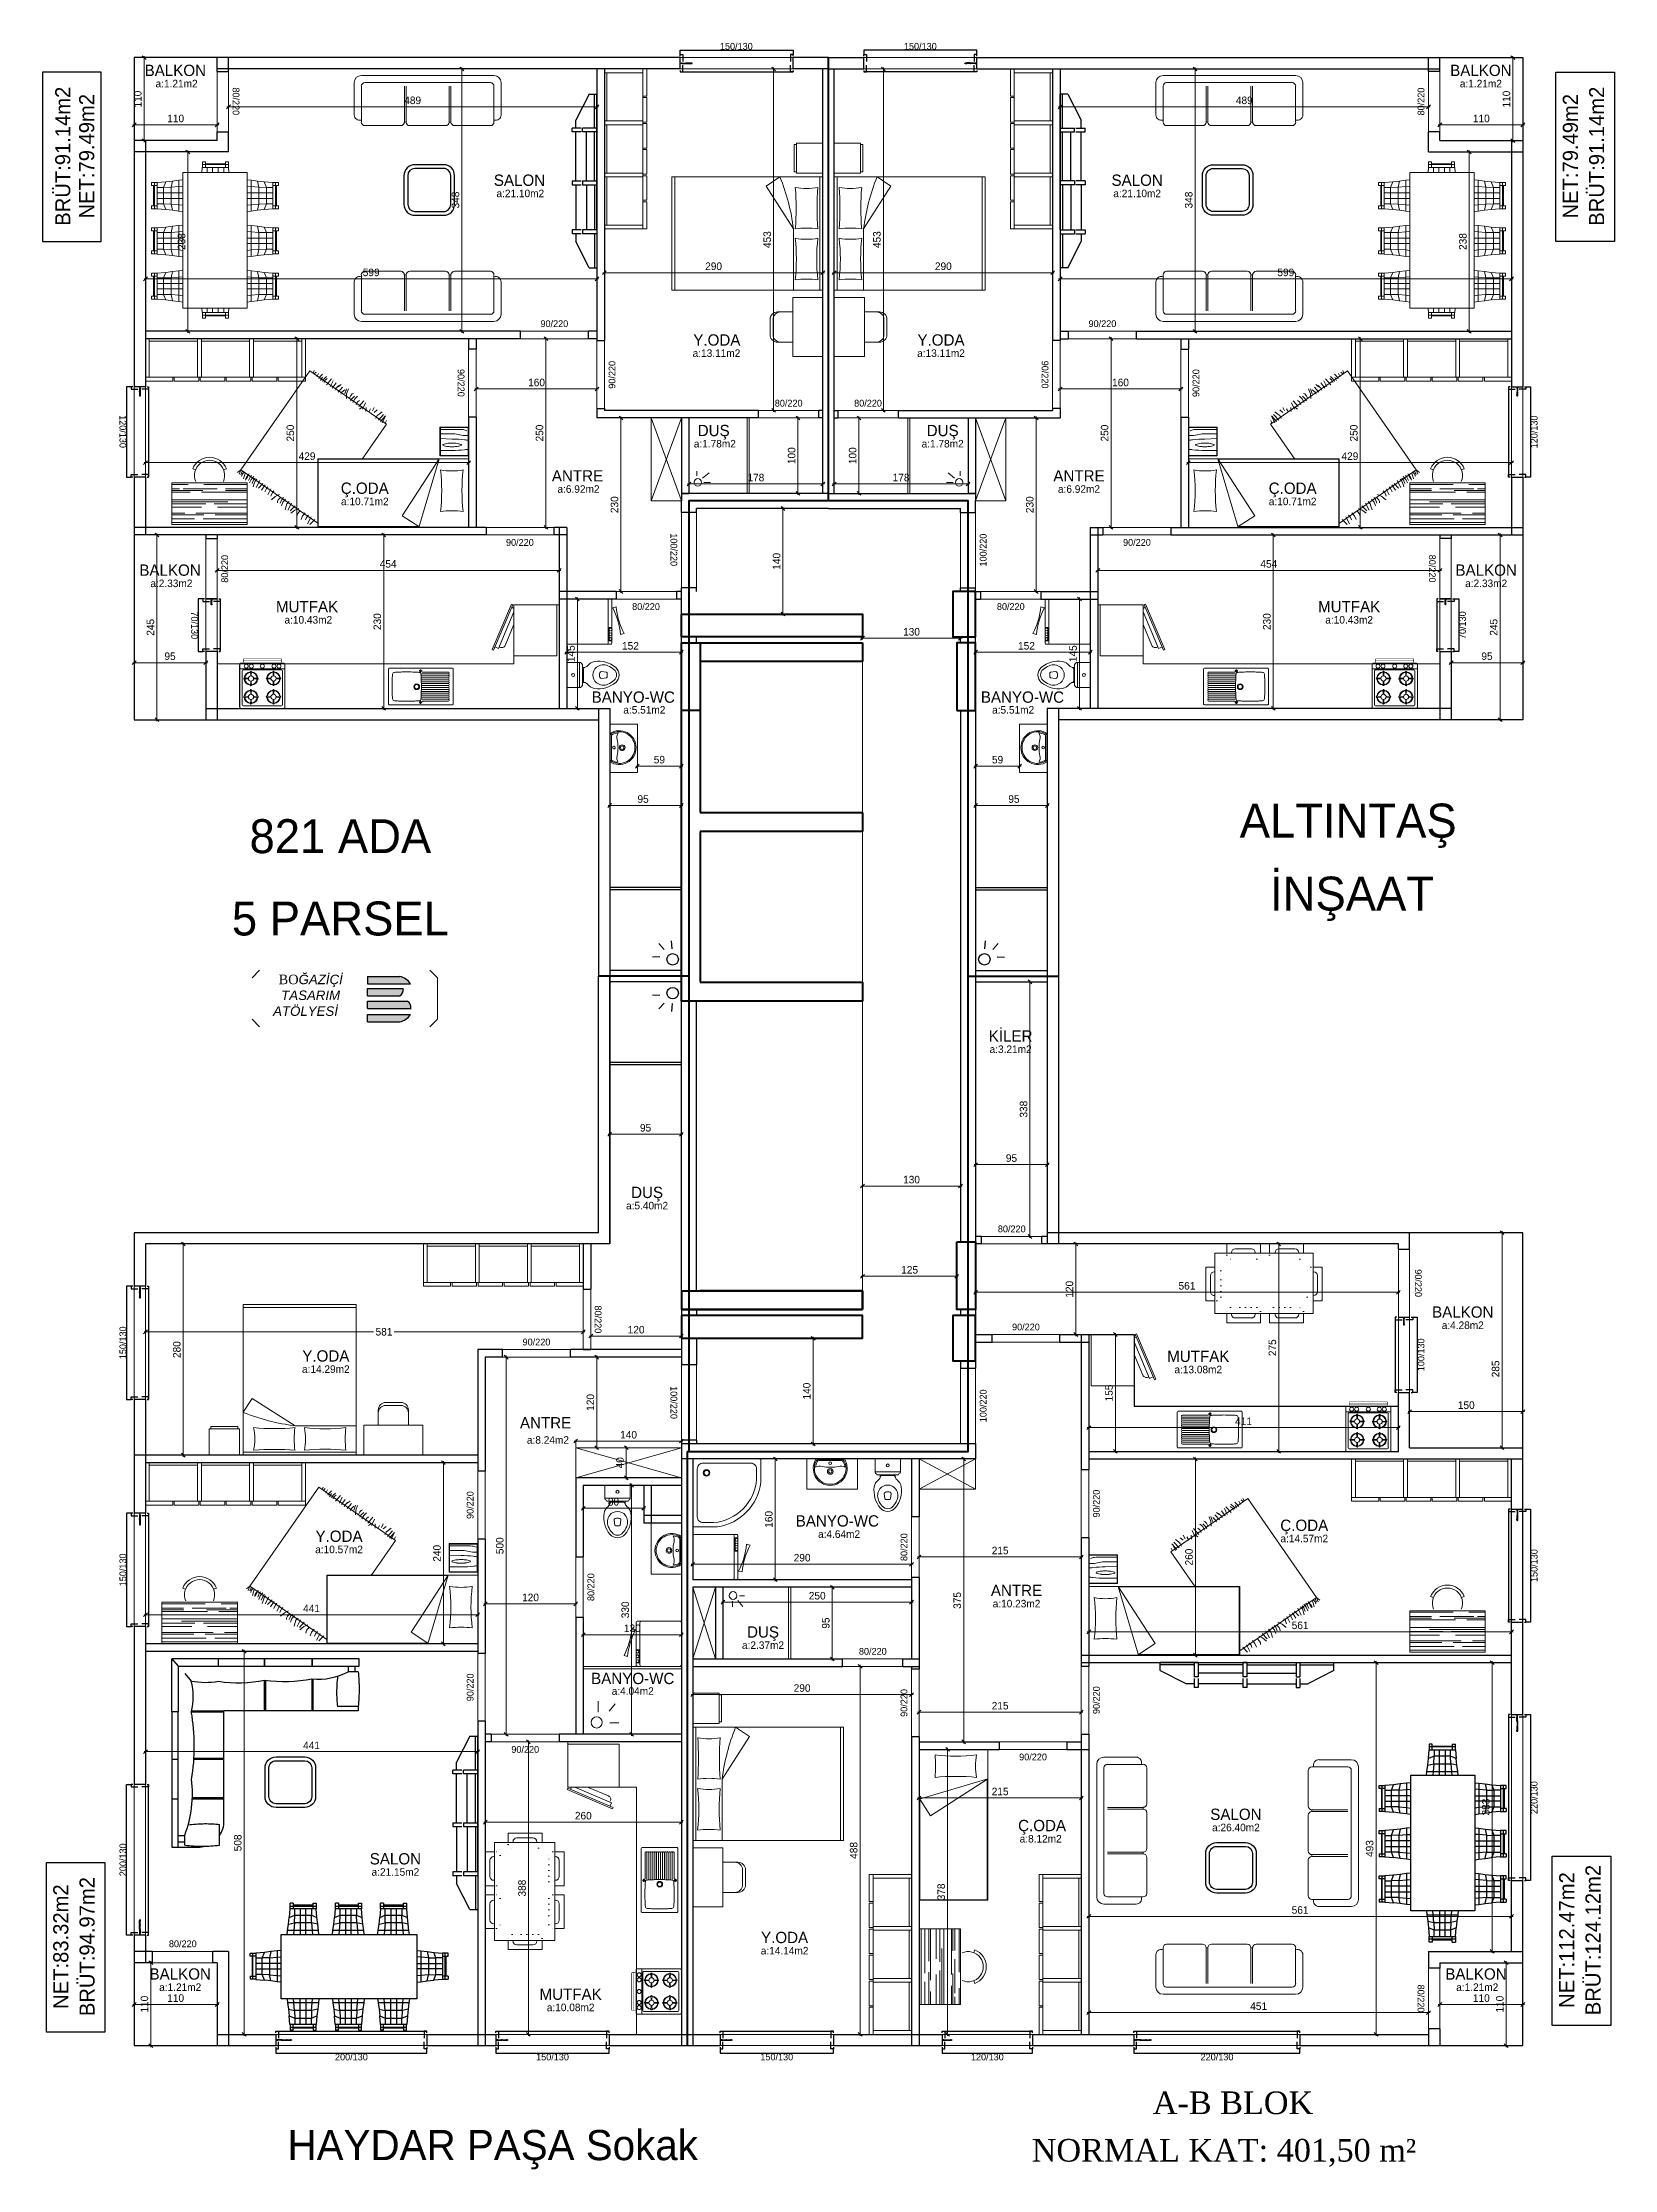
# Model space of a CAD drawing. Header units: centimetres. Extents: x 562865 to 1310255, y -148070 to 32737.
# Drawn here: x 620935 to 623019, y 22364 to 25183 of the extents above; entities that cross this region are included whole.
import ezdxf
from ezdxf.enums import TextEntityAlignment as Align

# ---------------------------------------------------------------- set-up
doc = ezdxf.new("R2010")
doc.units = ezdxf.units.CM
doc.header["$LTSCALE"] = 2.5
doc.linetypes.add('ACAD_ISO07W100', pattern=[3, 0, -3])
doc.layers.get('0').update_dxf_attribs({"color": 86})
for name, color, linetype, lineweight in [('_grns-03_Arka', 33, 'Continuous', 0), ('DUVAR', 4, 'Continuous', 30), ('duvar-kesim', 7, 'Continuous', 0), ('GÖRÜNÜŞLER', 96, 'Continuous', 25), ('iç ölçü', 106, 'Continuous', 18), ('kolon', 1, 'Continuous', 53), ('Z_YOL_ADI', 7, 'Continuous', 0)]:
    doc.layers.add(name, color=color, linetype=linetype, lineweight=lineweight)
for name, color, linetype in [('alan', 7, 'Continuous'), ('kapi-yazi', 7, 'Continuous'), ('mahal', 7, 'Continuous'), ('penc-yazi', 7, 'Continuous'), ('pencere', 7, 'Continuous')]:
    doc.layers.add(name, color=color, linetype=linetype)
doc.styles.add('autodim', font='times.ttf')
doc.styles.add('PINAR', font='comic.ttf')
doc.dimstyles.new('TEMİZ ÖLÇÜ', dxfattribs={"dimtxt": 10, "dimasz": 5, "dimexe": 1.8, "dimexo": 0.625, "dimgap": 3, "dimtad": 1, "dimdec": 0, "dimrnd": 0.5, "dimzin": 1, "dimdsep": 46, "dimtxsty": 'PINAR', "dimblk": 'OBLIQUE', "dimcen": 0.9, "dimdle": 2, "dimclrd": 256, "dimclre": 256, "dimclrt": 7, "dimadec": 0, "dimazin": 0, "dimtfac": 1, "dimtdec": 0, "dimtofl": 0, "dimtmove": 2, "dimatfit": 2, "dimfxl": 10, "dimfxlon": 1, "dimlwd": -1, "dimlwe": -1, "dimarcsym": 0})

msp = doc.modelspace()

# ---------------------------------------------------------------- texts
at = {"layer": 'alan', "lineweight": 90, "style": 'PINAR'}
for s, p in [('BRÜT:91.14m2', (620971.8, 25032.5)), ('BRÜT:91.14m2', (623004.9, 25032.5)), ('NET:79.49m2', (621003.5, 25032.5)), ('NET:79.49m2', (622970.1, 25032.5)), ('NET:112.47m2', (622965.2, 22667.8)), ('BRÜT:124.12m2', (623000.1, 22667.8)), ('NET:83.32m2', (620969.2, 22659.1)), ('BRÜT:94.97m2', (621004, 22659.1))]:
    msp.add_text(s, height=20, rotation=90, dxfattribs=at).set_placement(p, align=Align.CENTER)
at = {"layer": 'alan', "style": 'PINAR'}
for s, p in [('a:1.21m2', (621112.7, 25123.8)), ('a:1.21m2', (622841.5, 25123.8)), ('a:21.10m2', (621568.3, 24978.2)), ('a:21.10m2', (622385.9, 24978.2)), ('a:13.11m2', (621828.3, 24766.4)), ('a:13.11m2', (622125.9, 24766.4)), ('a:1.78m2', (621826.1, 24646.4)), ('a:1.78m2', (622128.1, 24646.4)), ('a:6.92m2', (621645.4, 24586.3)), ('a:6.92m2', (622308.8, 24586.3)), ('a:10.71m2', (621362.2, 24569.9)), ('a:10.71m2', (622592, 24569.9)), ('a:2.33m2', (621105.8, 24461.3)), ('a:2.33m2', (622848.5, 24461.3)), ('a:10.43m2', (621287.3, 24412.9)), ('a:10.43m2', (622666.9, 24412.9)), ('a:5.51m2', (621732.7, 24293.6)), ('a:5.51m2', (622221.5, 24293.6)), ('a:3.21m2', (622218.2, 23843.7)), ('a:5.40m2', (621736.3, 23636.4)), ('a:4.28m2', (622817.5, 23477.8)), ('a:14.29m2', (621310.5, 23419.6)), ('a:13.08m2', (622466.9, 23419.1)), ('a:8.24m2', (621604.9, 23325.7)), ('a:4.64m2', (621990.8, 23200.9)), ('a:14.57m2', (622607.4, 23195.1)), ('a:10.57m2', (621328, 23180.6)), ('a:10.23m2', (622226, 23108.8)), ('a:2.37m2', (621890, 23053.7)), ('a:4.04m2', (621717.3, 22992.9)), ('a:26.40m2', (622516.8, 22812)), ('a:8.12m2 ', (622259.9, 22797.1)), ('a:21.15m2', (621402.7, 22753)), ('a:14.14m2', (621918.6, 22648.7)), ('a:1.21m2', (621117.5, 22600.3)), ('a:1.21m2', (622836.7, 22600.3)), ('a:10.08m2', (621635, 22573.5))]:
    msp.add_text(s, height=10, dxfattribs=at).set_placement(p, align=Align.CENTER)
at = {"layer": 'kapi-yazi', "style": 'PINAR'}
for s, rotation, p in [('80/220', 270, (621191.5, 25105.3)), ('80/220', 90, (622762.1, 25105)), ('90/220', 90, (621689.8, 24742.7)), ('90/220', 270, (622263.8, 24743)), ('90/220', 270, (621489.8, 24732)), ('90/220', 90, (622463.8, 24731.7)), ('80/220', 360, (621924, 24705.1)), ('80/220', 0, (622029.2, 24705.1)), ('100/220', 270, (621771.8, 24510.9)), ('100/220', 90, (622181.8, 24510.4)), ('80/220', 90, (621176.5, 24485.5)), ('80/220', 270, (622777.1, 24485.8)), ('90/220', 270, (622758.6, 23538.6)), ('80/220', 270, (621671.4, 23490.5)), ('90/220', 0, (621589.7, 23460.5)), ('100/220', 270, (621771.8, 23380.3)), ('100/220', 90, (622181.8, 23376)), ('90/220', 90, (621501.8, 23244.4)), ('90/220', 90, (622331.8, 23246.4)), ('80/220', 90, (622076.8, 23188.6)), ('80/220', 90, (621661.8, 23135.6)), ('80/220', 0, (622035.5, 23050.5)), ('90/220', 90, (621501.8, 23002.8)), ('90/220', 90, (622076.8, 22982.1)), ('90/220', 90, (622331.8, 22985.8)), ('90/220', 0, (622247.9, 22910.5)), ('80/220', 270, (622762.1, 22590.3))]:
    msp.add_text(s, height=9, rotation=rotation, dxfattribs=at).set_placement(p, align=Align.MIDDLE_CENTER)
for s, p in [('90/220', (621613.4, 24810.5)), ('90/220', (622339.9, 24810.5)), ('90/220', (621567.7, 24520.5)), ('90/220', (622385.6, 24520.5)), ('80/220', (621734.9, 24435.5)), ('80/220', (622218.4, 24435.5)), ('80/220', (622219.7, 23610.5)), ('90/220', (622238.5, 23480.5)), ('90/220', (621574.8, 22920.5)), ('80/220', (621120.9, 22662.8))]:
    msp.add_text(s, height=9, dxfattribs=at).set_placement(p, align=Align.MIDDLE_CENTER)
at = {"layer": 'mahal'}
for s, height, style, p in [('BALKON', 15, 'PINAR', (621111, 25138.8)), ('BALKON', 15, 'PINAR', (622841.5, 25138.8)), ('SALON', 15, 'PINAR', (621567.2, 24993.2)), ('SALON', 15, 'PINAR', (622385.9, 24993.2)), ('Y.ODA', 15, 'PINAR', (621828.8, 24781.4)), ('Y.ODA', 15, 'PINAR', (622125.9, 24781.4)), ('DUŞ', 15, 'PINAR', (621824.6, 24661.4)), ('DUŞ', 15, 'PINAR', (622128.1, 24661.4)), ('ANTRE', 15, 'PINAR', (621644.1, 24601.3)), ('ANTRE', 15, 'PINAR', (622308.8, 24601.3)), ('Ç.ODA', 15, 'PINAR', (621362.1, 24584.9)), ('Ç.ODA', 15, 'PINAR', (622592, 24584.9)), ('BALKON', 15, 'PINAR', (621104, 24476.3)), ('BALKON', 15, 'PINAR', (622848.5, 24476.3)), ('MUTFAK', 15, 'PINAR', (621285.6, 24427.9)), ('MUTFAK', 15, 'PINAR', (622666.9, 24427.9)), ('BANYO-WC', 15, 'PINAR', (621718, 24308)), ('BANYO-WC', 15, 'PINAR', (622233.9, 24308)), ('ALTINTAŞ', 45, 'PINAR', (622665.6, 24129.3)), ('821 ADA', 45, 'PINAR', (621329.8, 24108.6)), ('İNŞAAT ', 45, 'PINAR', (622679.1, 24032.5)), ('5 PARSEL', 45, 'PINAR', (621329.8, 23999.5)), ('KİLER', 15, 'PINAR', (622218.2, 23858.7)), ('DUŞ', 15, 'PINAR', (621736.3, 23651.4)), ('BALKON', 15, 'PINAR', (622817.5, 23492.8)), ('Y.ODA', 15, 'PINAR', (621310.5, 23434.6)), ('MUTFAK', 15, 'PINAR', (622466.9, 23434.1)), ('ANTRE', 15, 'PINAR', (621601.8, 23346)), ('Y.ODA', 15, 'PINAR', (621328, 23195.6)), ('BANYO-WC', 15, 'PINAR', (621988.5, 23215.9)), ('Ç.ODA', 15, 'PINAR', (622607.4, 23210.1)), ('ANTRE', 15, 'PINAR', (622226, 23123.8)), ('DUŞ', 15, 'PINAR', (621890, 23068.7)), ('BANYO-WC', 15, 'PINAR', (621717.3, 23007.1)), ('SALON', 15, 'PINAR', (622516.8, 22827)), ('Ç.ODA', 15, 'PINAR', (622259.9, 22812.1)), ('SALON', 15, 'PINAR', (621402.7, 22768)), ('Y.ODA', 15, 'PINAR', (621918.6, 22663.7)), ('BALKON', 15, 'PINAR', (621117.5, 22615.3)), ('BALKON', 15, 'PINAR', (622835, 22615.3)), ('MUTFAK', 15, 'PINAR', (621635, 22588.5)), ('A-B BLOK', 30, 'autodim', (622512.9, 22437.1)), ('NORMAL KAT: 401,50 m²', 30, 'autodim', (622500.9, 22374.1))]:
    msp.add_text(s, height=height, dxfattribs=dict(at, style=style)).set_placement(p, align=Align.CENTER)
at = {"layer": 'penc-yazi', "style": 'PINAR'}
for s, rotation, p in [('150/130', 360, (621854.6, 25178.2)), ('150/130', 0, (622098.5, 25178.2)), ('120/130', 270, (621041.5, 24667.5)), ('120/130', 90, (622912.1, 24667)), ('70/130', 270, (621136.5, 24410.7)), ('70/130', 90, (622817.1, 24410.8)), ('150/130', 90, (621041.5, 23459.5)), ('100/130', 90, (622762.1, 23443.6)), ('150/130', 90, (621041.5, 23158.5)), ('150/130', 90, (622912.1, 23164.2)), ('220/130', 90, (622912.1, 22856.6)), ('200/130', 90, (621041.5, 22774.2))]:
    msp.add_text(s, height=9, rotation=rotation, dxfattribs=at).set_placement(p, align=Align.MIDDLE_CENTER)
for s, p in [('200/130', (621344.4, 22512.8)), ('150/130', (621611, 22512.8)), ('150/130', (621908.2, 22512.8)), ('120/130', (622187.3, 22512.8)), ('220/130', (622491.7, 22512.8))]:
    msp.add_text(s, height=9, dxfattribs=at).set_placement(p, align=Align.MIDDLE_CENTER)
at = {"layer": 'Z_YOL_ADI', "style": 'PINAR'}
msp.add_text('HAYDAR PAŞA Sokak', height=40, dxfattribs=at).set_placement((621259.7, 22376))

# ---------------------------------------------------------------- blocks, each defined once
blk = doc.blocks.new('_Oblique')
at = {"color": 0, "linetype": 'ByBlock', "lineweight": -2}
blk.add_line((-0.5, -0.5), (0.5, 0.5), dxfattribs=at)
blk = doc.blocks.new('*D1455')
at = {"layer": 'Defpoints', "color": 0}
for p in [(622021.8, 24395.5), (622151.8, 24395.5), (622151.8, 24393.6)]:
    blk.add_point(p, dxfattribs=at)
at = {"layer": 'iç ölçü'}
for p, q in [((622019.8, 24393.6), (622153.8, 24393.6)), ((622021.8, 24394.9), (622021.8, 24391.8)), ((622151.8, 24394.9), (622151.8, 24391.8))]:
    blk.add_line(p, q, dxfattribs=at)
at = {"layer": 'iç ölçü', "linetype": 'ByBlock', "xscale": 5, "yscale": 5, "zscale": 5, "rotation": 180}
blk.add_blockref('_Oblique', (622021.8, 24393.6), dxfattribs=at)
at = {"layer": 'iç ölçü', "linetype": 'ByBlock', "xscale": 5, "yscale": 5, "zscale": 5}
blk.add_blockref('_Oblique', (622151.8, 24393.6), dxfattribs=at)
at = {"layer": 'iç ölçü', "color": 7, "insert": (622086.8, 24402), "char_height": 10, "attachment_point": 5, "style": 'PINAR'}
blk.add_mtext('130', dxfattribs=at)
blk = doc.blocks.new('*D1456')
at = {"layer": 'Defpoints', "color": 0}
for p in [(621908.6, 24565.5), (621908.6, 24425.5), (621916.4, 24425.5)]:
    blk.add_point(p, dxfattribs=at)
at = {"layer": 'iç ölçü'}
for p, q in [((621909.3, 24565.5), (621918.2, 24565.5)), ((621916.4, 24567.5), (621916.4, 24423.5)), ((621909.3, 24425.5), (621918.2, 24425.5))]:
    blk.add_line(p, q, dxfattribs=at)
at = {"layer": 'iç ölçü', "linetype": 'ByBlock', "xscale": 5, "yscale": 5, "zscale": 5}
for p, rotation in [((621916.4, 24565.5), 90), ((621916.4, 24425.5), 270)]:
    blk.add_blockref('_Oblique', p, dxfattribs=dict(at, rotation=rotation))
at = {"layer": 'iç ölçü', "color": 7, "insert": (621908, 24495.5), "char_height": 10, "attachment_point": 5, "rotation": 90, "style": 'PINAR'}
blk.add_mtext('140', dxfattribs=at)
blk = doc.blocks.new('*D1457')
at = {"layer": 'Defpoints', "color": 0}
for p in [(621933, 23465.5), (621933, 23325.5), (621956.4, 23325.5)]:
    blk.add_point(p, dxfattribs=at)
at = {"layer": 'iç ölçü'}
for p, q in [((621946.4, 23465.5), (621958.2, 23465.5)), ((621956.4, 23467.5), (621956.4, 23323.5)), ((621946.4, 23325.5), (621958.2, 23325.5))]:
    blk.add_line(p, q, dxfattribs=at)
at = {"layer": 'iç ölçü', "linetype": 'ByBlock', "xscale": 5, "yscale": 5, "zscale": 5}
for p, rotation in [((621956.4, 23465.5), 90), ((621956.4, 23325.5), 270)]:
    blk.add_blockref('_Oblique', p, dxfattribs=dict(at, rotation=rotation))
at = {"layer": 'iç ölçü', "color": 7, "insert": (621948, 23395.5), "char_height": 10, "attachment_point": 5, "rotation": 90, "style": 'PINAR'}
blk.add_mtext('140', dxfattribs=at)
blk = doc.blocks.new('*D1458')
at = {"layer": 'Defpoints', "color": 0}
for p in [(621984.3, 24902.5), (622273.8, 24906), (622273.8, 24878.1)]:
    blk.add_point(p, dxfattribs=at)
at = {"layer": 'iç ölçü'}
for p, q in [((621982.3, 24878.1), (622275.8, 24878.1)), ((621984.3, 24888.1), (621984.3, 24876.3)), ((622273.8, 24888.1), (622273.8, 24876.3))]:
    blk.add_line(p, q, dxfattribs=at)
at = {"layer": 'iç ölçü', "linetype": 'ByBlock', "xscale": 5, "yscale": 5, "zscale": 5, "rotation": 180}
blk.add_blockref('_Oblique', (621984.3, 24878.1), dxfattribs=at)
at = {"layer": 'iç ölçü', "linetype": 'ByBlock', "xscale": 5, "yscale": 5, "zscale": 5}
blk.add_blockref('_Oblique', (622273.8, 24878.1), dxfattribs=at)
at = {"layer": 'iç ölçü', "color": 7, "insert": (622129, 24886.6), "char_height": 10, "attachment_point": 5, "style": 'PINAR'}
blk.add_mtext('290', dxfattribs=at)
blk = doc.blocks.new('*D1459')
at = {"layer": 'Defpoints', "color": 0}
for p in [(622049.5, 25148.2), (622057.6, 25148.2), (622057.6, 24695.5)]:
    blk.add_point(p, dxfattribs=at)
at = {"layer": 'iç ölçü'}
for p, q in [((622049.5, 24693.5), (622049.5, 25150.2)), ((622057, 25148.2), (622047.7, 25148.2)), ((622057, 24695.5), (622047.7, 24695.5))]:
    blk.add_line(p, q, dxfattribs=at)
at = {"layer": 'iç ölçü', "linetype": 'ByBlock', "xscale": 5, "yscale": 5, "zscale": 5}
for p, rotation in [((622049.5, 25148.2), 90), ((622049.5, 24695.5), 270)]:
    blk.add_blockref('_Oblique', p, dxfattribs=dict(at, rotation=rotation))
at = {"layer": 'iç ölçü', "color": 7, "insert": (622041, 24921.9), "char_height": 10, "attachment_point": 5, "rotation": 90, "style": 'PINAR'}
blk.add_mtext('453', dxfattribs=at)
blk = doc.blocks.new('*D1460')
at = {"layer": 'Defpoints', "color": 0}
for p in [(622432.5, 25148.2), (622462.7, 25148.2), (622442.5, 24800.5)]:
    blk.add_point(p, dxfattribs=at)
at = {"layer": 'iç ölçü'}
for p, q in [((622462.7, 24798.5), (622462.7, 25150.2)), ((622452.7, 25148.2), (622464.5, 25148.2)), ((622452.7, 24800.5), (622464.5, 24800.5))]:
    blk.add_line(p, q, dxfattribs=at)
at = {"layer": 'iç ölçü', "linetype": 'ByBlock', "xscale": 5, "yscale": 5, "zscale": 5}
for p, rotation in [((622462.7, 25148.2), 90), ((622462.7, 24800.5), 270)]:
    blk.add_blockref('_Oblique', p, dxfattribs=dict(at, rotation=rotation))
at = {"layer": 'iç ölçü', "color": 7, "insert": (622454.3, 24974.4), "char_height": 10, "attachment_point": 5, "rotation": 90, "style": 'PINAR'}
blk.add_mtext('348', dxfattribs=at)
blk = doc.blocks.new('*D1461')
at = {"layer": 'Defpoints', "color": 0}
for p in [(622283.8, 25090.9), (622882.1, 24974.6), (622882.1, 24869.9)]:
    blk.add_point(p, dxfattribs=at)
at = {"layer": 'iç ölçü'}
for p, q in [((622281.8, 24869.9), (622884.1, 24869.9)), ((622283.8, 24879.9), (622283.8, 24868.1)), ((622882.1, 24879.9), (622882.1, 24868.1))]:
    blk.add_line(p, q, dxfattribs=at)
at = {"layer": 'iç ölçü', "linetype": 'ByBlock', "xscale": 5, "yscale": 5, "zscale": 5, "rotation": 180}
blk.add_blockref('_Oblique', (622283.8, 24869.9), dxfattribs=at)
at = {"layer": 'iç ölçü', "linetype": 'ByBlock', "xscale": 5, "yscale": 5, "zscale": 5}
blk.add_blockref('_Oblique', (622882.1, 24869.9), dxfattribs=at)
at = {"layer": 'iç ölçü', "color": 7, "insert": (622582.9, 24878.4), "char_height": 10, "attachment_point": 5, "style": 'PINAR'}
blk.add_mtext('599', dxfattribs=at)
blk = doc.blocks.new('*D1462')
at = {"layer": 'Defpoints', "color": 0}
for p in [(622283.8, 25097.9), (622283.8, 25090.9), (622772.1, 25085.1)]:
    blk.add_point(p, dxfattribs=at)
at = {"layer": 'iç ölçü'}
for p, q in [((622774.1, 25097.9), (622281.8, 25097.9)), ((622283.8, 25091.6), (622283.8, 25099.7)), ((622772.1, 25087.9), (622772.1, 25099.7))]:
    blk.add_line(p, q, dxfattribs=at)
at = {"layer": 'iç ölçü', "linetype": 'ByBlock', "xscale": 5, "yscale": 5, "zscale": 5, "rotation": 180}
blk.add_blockref('_Oblique', (622283.8, 25097.9), dxfattribs=at)
at = {"layer": 'iç ölçü', "linetype": 'ByBlock', "xscale": 5, "yscale": 5, "zscale": 5}
blk.add_blockref('_Oblique', (622772.1, 25097.9), dxfattribs=at)
at = {"layer": 'iç ölçü', "color": 7, "insert": (622527.9, 25106.5), "char_height": 10, "attachment_point": 5, "style": 'PINAR'}
blk.add_mtext('489', dxfattribs=at)
blk = doc.blocks.new('*D1463')
at = {"layer": 'Defpoints', "color": 0}
for p in [(622834.6, 25038.2), (622826, 24800.5), (622834.6, 24800.5)]:
    blk.add_point(p, dxfattribs=at)
at = {"layer": 'iç ölçü'}
for p, q in [((622834, 25038.2), (622824.2, 25038.2)), ((622826, 25040.2), (622826, 24798.5)), ((622834, 24800.5), (622824.2, 24800.5))]:
    blk.add_line(p, q, dxfattribs=at)
at = {"layer": 'iç ölçü', "linetype": 'ByBlock', "xscale": 5, "yscale": 5, "zscale": 5}
for p, rotation in [((622826, 25038.2), 90), ((622826, 24800.5), 270)]:
    blk.add_blockref('_Oblique', p, dxfattribs=dict(at, rotation=rotation))
at = {"layer": 'iç ölçü', "color": 7, "insert": (622817.6, 24919.4), "char_height": 10, "attachment_point": 5, "rotation": 90, "style": 'PINAR'}
blk.add_mtext('238', dxfattribs=at)
blk = doc.blocks.new('*D1464')
at = {"layer": 'Defpoints', "color": 0}
for p in [(622646.7, 24790.5), (622646.7, 24540.5), (622681.6, 24540.5)]:
    blk.add_point(p, dxfattribs=at)
at = {"layer": 'iç ölçü'}
for p, q in [((622671.6, 24790.5), (622683.4, 24790.5)), ((622681.6, 24792.5), (622681.6, 24538.5)), ((622671.6, 24540.5), (622683.4, 24540.5))]:
    blk.add_line(p, q, dxfattribs=at)
at = {"layer": 'iç ölçü', "linetype": 'ByBlock', "xscale": 5, "yscale": 5, "zscale": 5}
for p, rotation in [((622681.6, 24790.5), 90), ((622681.6, 24540.5), 270)]:
    blk.add_blockref('_Oblique', p, dxfattribs=dict(at, rotation=rotation))
at = {"layer": 'iç ölçü', "color": 7, "insert": (622673.1, 24665.5), "char_height": 10, "attachment_point": 5, "rotation": 90, "style": 'PINAR'}
blk.add_mtext('250', dxfattribs=at)
blk = doc.blocks.new('*D1465')
at = {"layer": 'Defpoints', "color": 0}
for p in [(622453.8, 24642.5), (622453.8, 24626.3), (622882.1, 24504)]:
    blk.add_point(p, dxfattribs=at)
at = {"layer": 'iç ölçü'}
for p, q in [((622884.1, 24626.3), (622451.8, 24626.3)), ((622453.8, 24636.3), (622453.8, 24624.5)), ((622882.1, 24616.3), (622882.1, 24628.1))]:
    blk.add_line(p, q, dxfattribs=at)
at = {"layer": 'iç ölçü', "linetype": 'ByBlock', "xscale": 5, "yscale": 5, "zscale": 5, "rotation": 180}
blk.add_blockref('_Oblique', (622453.8, 24626.3), dxfattribs=at)
at = {"layer": 'iç ölçü', "linetype": 'ByBlock', "xscale": 5, "yscale": 5, "zscale": 5}
blk.add_blockref('_Oblique', (622882.1, 24626.3), dxfattribs=at)
at = {"layer": 'iç ölçü', "color": 7, "insert": (622667.9, 24634.8), "char_height": 10, "attachment_point": 5, "style": 'PINAR'}
blk.add_mtext('429', dxfattribs=at)
blk = doc.blocks.new('*D1466')
at = {"layer": 'Defpoints', "color": 0}
for p in [(622551.2, 24530.5), (622551.2, 24300.5), (622566.4, 24300.5)]:
    blk.add_point(p, dxfattribs=at)
at = {"layer": 'iç ölçü'}
for p, q in [((622556.4, 24530.5), (622568.2, 24530.5)), ((622566.4, 24532.5), (622566.4, 24298.5)), ((622556.4, 24300.5), (622568.2, 24300.5))]:
    blk.add_line(p, q, dxfattribs=at)
at = {"layer": 'iç ölçü', "linetype": 'ByBlock', "xscale": 5, "yscale": 5, "zscale": 5}
for p, rotation in [((622566.4, 24530.5), 90), ((622566.4, 24300.5), 270)]:
    blk.add_blockref('_Oblique', p, dxfattribs=dict(at, rotation=rotation))
at = {"layer": 'iç ölçü', "color": 7, "insert": (622557.9, 24415.5), "char_height": 10, "attachment_point": 5, "rotation": 90, "style": 'PINAR'}
blk.add_mtext('230', dxfattribs=at)
blk = doc.blocks.new('*D1467')
at = {"layer": 'Defpoints', "color": 0}
for p in [(622333.8, 24487), (622333.8, 24483.5), (622787.1, 24487)]:
    blk.add_point(p, dxfattribs=at)
at = {"layer": 'iç ölçü'}
for p, q in [((622789.1, 24483.5), (622331.8, 24483.5)), ((622333.8, 24486.3), (622333.8, 24481.7)), ((622787.1, 24486.3), (622787.1, 24481.7))]:
    blk.add_line(p, q, dxfattribs=at)
at = {"layer": 'iç ölçü', "linetype": 'ByBlock', "xscale": 5, "yscale": 5, "zscale": 5, "rotation": 180}
blk.add_blockref('_Oblique', (622333.8, 24483.5), dxfattribs=at)
at = {"layer": 'iç ölçü', "linetype": 'ByBlock', "xscale": 5, "yscale": 5, "zscale": 5}
blk.add_blockref('_Oblique', (622787.1, 24483.5), dxfattribs=at)
at = {"layer": 'iç ölçü', "color": 7, "insert": (622560.4, 24492), "char_height": 10, "attachment_point": 5, "style": 'PINAR'}
blk.add_mtext('454', dxfattribs=at)
blk = doc.blocks.new('*D1468')
at = {"layer": 'Defpoints', "color": 0}
for p in [(622283.8, 24711.7), (622443.8, 24724), (622443.8, 24711.7)]:
    blk.add_point(p, dxfattribs=at)
at = {"layer": 'iç ölçü'}
for p, q in [((622281.8, 24724), (622445.8, 24724)), ((622283.8, 24714), (622283.8, 24725.8)), ((622443.8, 24714), (622443.8, 24725.8))]:
    blk.add_line(p, q, dxfattribs=at)
at = {"layer": 'iç ölçü', "linetype": 'ByBlock', "xscale": 5, "yscale": 5, "zscale": 5, "rotation": 180}
blk.add_blockref('_Oblique', (622283.8, 24724), dxfattribs=at)
at = {"layer": 'iç ölçü', "linetype": 'ByBlock', "xscale": 5, "yscale": 5, "zscale": 5}
blk.add_blockref('_Oblique', (622443.8, 24724), dxfattribs=at)
at = {"layer": 'iç ölçü', "color": 7, "insert": (622363.8, 24732.5), "char_height": 10, "attachment_point": 5, "style": 'PINAR'}
blk.add_mtext('160', dxfattribs=at)
blk = doc.blocks.new('*D1469')
at = {"layer": 'Defpoints', "color": 0}
for p in [(622314.1, 24790.5), (622340, 24540.5), (622351.3, 24540.5)]:
    blk.add_point(p, dxfattribs=at)
at = {"layer": 'iç ölçü'}
for p, q in [((622341.3, 24790.5), (622353.1, 24790.5)), ((622351.3, 24792.5), (622351.3, 24538.5)), ((622341.3, 24540.5), (622353.1, 24540.5))]:
    blk.add_line(p, q, dxfattribs=at)
at = {"layer": 'iç ölçü', "linetype": 'ByBlock', "xscale": 5, "yscale": 5, "zscale": 5}
for p, rotation in [((622351.3, 24790.5), 90), ((622351.3, 24540.5), 270)]:
    blk.add_blockref('_Oblique', p, dxfattribs=dict(at, rotation=rotation))
at = {"layer": 'iç ölçü', "color": 7, "insert": (622342.8, 24665.5), "char_height": 10, "attachment_point": 5, "rotation": 90, "style": 'PINAR'}
blk.add_mtext('250', dxfattribs=at)
blk = doc.blocks.new('*D1470')
at = {"layer": 'Defpoints', "color": 0}
for p in [(622305.7, 24445.5), (622305.7, 24300.5), (622309.5, 24300.5)]:
    blk.add_point(p, dxfattribs=at)
at = {"layer": 'iç ölçü'}
for p, q in [((622306.3, 24445.5), (622311.3, 24445.5)), ((622309.5, 24447.5), (622309.5, 24298.5)), ((622306.3, 24300.5), (622311.3, 24300.5))]:
    blk.add_line(p, q, dxfattribs=at)
at = {"layer": 'iç ölçü', "linetype": 'ByBlock', "xscale": 5, "yscale": 5, "zscale": 5}
for p, rotation in [((622309.5, 24445.5), 90), ((622309.5, 24300.5), 270)]:
    blk.add_blockref('_Oblique', p, dxfattribs=dict(at, rotation=rotation))
at = {"layer": 'iç ölçü', "color": 7, "insert": (622301, 24373), "char_height": 10, "attachment_point": 5, "rotation": 90, "style": 'PINAR'}
blk.add_mtext('145', dxfattribs=at)
blk = doc.blocks.new('*D1471')
at = {"layer": 'Defpoints', "color": 0}
for p in [(622227.8, 24685.5), (622219.2, 24455.5), (622252, 24455.5)]:
    blk.add_point(p, dxfattribs=at)
at = {"layer": 'iç ölçü'}
for p, q in [((622242, 24685.5), (622253.8, 24685.5)), ((622252, 24687.5), (622252, 24453.5)), ((622242, 24455.5), (622253.8, 24455.5))]:
    blk.add_line(p, q, dxfattribs=at)
at = {"layer": 'iç ölçü', "linetype": 'ByBlock', "xscale": 5, "yscale": 5, "zscale": 5}
for p, rotation in [((622252, 24685.5), 90), ((622252, 24455.5), 270)]:
    blk.add_blockref('_Oblique', p, dxfattribs=dict(at, rotation=rotation))
at = {"layer": 'iç ölçü', "color": 7, "insert": (622243.6, 24570.5), "char_height": 10, "attachment_point": 5, "rotation": 90, "style": 'PINAR'}
blk.add_mtext('230', dxfattribs=at)
blk = doc.blocks.new('*D1472')
at = {"layer": 'Defpoints', "color": 0}
for p in [(622787.1, 25108.2), (622897.1, 25108.2), (622897.1, 25074.1)]:
    blk.add_point(p, dxfattribs=at)
at = {"layer": 'iç ölçü'}
for p, q in [((622785.1, 25074.1), (622899.1, 25074.1)), ((622787.1, 25084.1), (622787.1, 25072.3)), ((622897.1, 25084.1), (622897.1, 25072.3))]:
    blk.add_line(p, q, dxfattribs=at)
at = {"layer": 'iç ölçü', "linetype": 'ByBlock', "xscale": 5, "yscale": 5, "zscale": 5, "rotation": 180}
blk.add_blockref('_Oblique', (622787.1, 25074.1), dxfattribs=at)
at = {"layer": 'iç ölçü', "linetype": 'ByBlock', "xscale": 5, "yscale": 5, "zscale": 5}
blk.add_blockref('_Oblique', (622897.1, 25074.1), dxfattribs=at)
at = {"layer": 'iç ölçü', "color": 7, "insert": (622842.1, 25082.5), "char_height": 10, "attachment_point": 5, "style": 'PINAR'}
blk.add_mtext('110', dxfattribs=at)
blk = doc.blocks.new('*D1473')
at = {"layer": 'Defpoints', "color": 0}
for p in [(622883.9, 25163.2), (622890.1, 25163.2), (622890.1, 25053.2)]:
    blk.add_point(p, dxfattribs=at)
at = {"layer": 'iç ölçü'}
for p, q in [((622889.4, 25163.2), (622882.1, 25163.2)), ((622883.9, 25051.2), (622883.9, 25165.2)), ((622889.4, 25053.2), (622882.1, 25053.2))]:
    blk.add_line(p, q, dxfattribs=at)
at = {"layer": 'iç ölçü', "linetype": 'ByBlock', "xscale": 5, "yscale": 5, "zscale": 5}
for p, rotation in [((622883.9, 25163.2), 90), ((622883.9, 25053.2), 270)]:
    blk.add_blockref('_Oblique', p, dxfattribs=dict(at, rotation=rotation))
at = {"layer": 'iç ölçü', "color": 7, "insert": (622875.4, 25108.2), "char_height": 10, "attachment_point": 5, "rotation": 90, "style": 'PINAR'}
blk.add_mtext('110', dxfattribs=at)
blk = doc.blocks.new('*D1474')
at = {"layer": 'Defpoints', "color": 0}
for p in [(622802.1, 24367.9), (622897.1, 24367.9), (622897.1, 24361.1)]:
    blk.add_point(p, dxfattribs=at)
at = {"layer": 'iç ölçü'}
for p, q in [((622800.1, 24361.1), (622899.1, 24361.1)), ((622802.1, 24367.2), (622802.1, 24359.3)), ((622897.1, 24367.2), (622897.1, 24359.3))]:
    blk.add_line(p, q, dxfattribs=at)
at = {"layer": 'iç ölçü', "linetype": 'ByBlock', "xscale": 5, "yscale": 5, "zscale": 5, "rotation": 180}
blk.add_blockref('_Oblique', (622802.1, 24361.1), dxfattribs=at)
at = {"layer": 'iç ölçü', "linetype": 'ByBlock', "xscale": 5, "yscale": 5, "zscale": 5}
blk.add_blockref('_Oblique', (622897.1, 24361.1), dxfattribs=at)
at = {"layer": 'iç ölçü', "color": 7, "insert": (622849.6, 24369.6), "char_height": 10, "attachment_point": 5, "style": 'PINAR'}
blk.add_mtext('95', dxfattribs=at)
blk = doc.blocks.new('*D1475')
at = {"layer": 'Defpoints', "color": 0}
for p in [(622881.8, 24530.5), (622867, 24285.5), (622881.8, 24285.5)]:
    blk.add_point(p, dxfattribs=at)
at = {"layer": 'iç ölçü'}
for p, q in [((622877, 24530.5), (622865.2, 24530.5)), ((622867, 24532.5), (622867, 24283.5)), ((622877, 24285.5), (622865.2, 24285.5))]:
    blk.add_line(p, q, dxfattribs=at)
at = {"layer": 'iç ölçü', "linetype": 'ByBlock', "xscale": 5, "yscale": 5, "zscale": 5}
for p, rotation in [((622867, 24530.5), 90), ((622867, 24285.5), 270)]:
    blk.add_blockref('_Oblique', p, dxfattribs=dict(at, rotation=rotation))
at = {"layer": 'iç ölçü', "color": 7, "insert": (622858.5, 24408), "char_height": 10, "attachment_point": 5, "rotation": 90, "style": 'PINAR'}
blk.add_mtext('245', dxfattribs=at)
blk = doc.blocks.new('*D1476')
at = {"layer": 'Defpoints', "color": 0}
for p in [(622171.8, 24198.2), (622266.8, 24198.2), (622171.8, 24171.8)]:
    blk.add_point(p, dxfattribs=at)
at = {"layer": 'iç ölçü'}
for p, q in [((622268.8, 24171.8), (622169.8, 24171.8)), ((622171.8, 24181.8), (622171.8, 24170)), ((622266.8, 24181.8), (622266.8, 24170))]:
    blk.add_line(p, q, dxfattribs=at)
at = {"layer": 'iç ölçü', "linetype": 'ByBlock', "xscale": 5, "yscale": 5, "zscale": 5, "rotation": 180}
blk.add_blockref('_Oblique', (622171.8, 24171.8), dxfattribs=at)
at = {"layer": 'iç ölçü', "linetype": 'ByBlock', "xscale": 5, "yscale": 5, "zscale": 5}
blk.add_blockref('_Oblique', (622266.8, 24171.8), dxfattribs=at)
at = {"layer": 'iç ölçü', "color": 7, "insert": (622222.6, 24180.3), "char_height": 10, "attachment_point": 5, "style": 'PINAR'}
blk.add_mtext('95', dxfattribs=at)
blk = doc.blocks.new('*D1477')
at = {"layer": 'Defpoints', "color": 0}
for p in [(622323.8, 24375), (622171.8, 24342.5), (622323.8, 24352.7)]:
    blk.add_point(p, dxfattribs=at)
at = {"layer": 'iç ölçü'}
for p, q in [((622169.8, 24375), (622325.8, 24375)), ((622171.8, 24365), (622171.8, 24376.8)), ((622323.8, 24365), (622323.8, 24376.8))]:
    blk.add_line(p, q, dxfattribs=at)
at = {"layer": 'iç ölçü', "linetype": 'ByBlock', "xscale": 5, "yscale": 5, "zscale": 5, "rotation": 180}
blk.add_blockref('_Oblique', (622171.8, 24375), dxfattribs=at)
at = {"layer": 'iç ölçü', "linetype": 'ByBlock', "xscale": 5, "yscale": 5, "zscale": 5}
blk.add_blockref('_Oblique', (622323.8, 24375), dxfattribs=at)
at = {"layer": 'iç ölçü', "color": 7, "insert": (622239.2, 24383.4), "char_height": 10, "attachment_point": 5, "style": 'PINAR'}
blk.add_mtext('152', dxfattribs=at)
blk = doc.blocks.new('*D1478')
at = {"layer": 'Defpoints', "color": 0}
for p in [(622003.9, 24685.5), (622003.9, 24585.5), (622017.2, 24585.5)]:
    blk.add_point(p, dxfattribs=at)
at = {"layer": 'iç ölçü'}
for p, q in [((622007.2, 24685.5), (622019, 24685.5)), ((622017.2, 24687.5), (622017.2, 24583.5)), ((622007.2, 24585.5), (622019, 24585.5))]:
    blk.add_line(p, q, dxfattribs=at)
at = {"layer": 'iç ölçü', "linetype": 'ByBlock', "xscale": 5, "yscale": 5, "zscale": 5}
for p, rotation in [((622017.2, 24685.5), 90), ((622017.2, 24585.5), 270)]:
    blk.add_blockref('_Oblique', p, dxfattribs=dict(at, rotation=rotation))
at = {"layer": 'iç ölçü', "color": 7, "insert": (622008.8, 24635.5), "char_height": 10, "attachment_point": 5, "rotation": 90, "style": 'PINAR'}
blk.add_mtext('100', dxfattribs=at)
blk = doc.blocks.new('*D1479')
at = {"layer": 'Defpoints', "color": 0}
for p in [(621984.3, 24625.1), (622161.8, 24625.1), (622161.8, 24598)]:
    blk.add_point(p, dxfattribs=at)
at = {"layer": 'iç ölçü'}
for p, q in [((621982.3, 24598), (622163.8, 24598)), ((621984.3, 24608), (621984.3, 24596.2)), ((622161.8, 24608), (622161.8, 24596.2))]:
    blk.add_line(p, q, dxfattribs=at)
at = {"layer": 'iç ölçü', "linetype": 'ByBlock', "xscale": 5, "yscale": 5, "zscale": 5, "rotation": 180}
blk.add_blockref('_Oblique', (621984.3, 24598), dxfattribs=at)
at = {"layer": 'iç ölçü', "linetype": 'ByBlock', "xscale": 5, "yscale": 5, "zscale": 5}
blk.add_blockref('_Oblique', (622161.8, 24598), dxfattribs=at)
at = {"layer": 'iç ölçü', "color": 7, "insert": (622073, 24606.5), "char_height": 10, "attachment_point": 5, "style": 'PINAR'}
blk.add_mtext('178', dxfattribs=at)
blk = doc.blocks.new('*D1480')
at = {"layer": 'Defpoints', "color": 0}
for p in [(622897.1, 23368.3), (622747.1, 23320.5), (622897.1, 23210.3)]:
    blk.add_point(p, dxfattribs=at)
at = {"layer": 'iç ölçü'}
for p, q in [((622745.1, 23368.3), (622899.1, 23368.3)), ((622747.1, 23358.3), (622747.1, 23370.1)), ((622897.1, 23358.3), (622897.1, 23370.1))]:
    blk.add_line(p, q, dxfattribs=at)
at = {"layer": 'iç ölçü', "linetype": 'ByBlock', "xscale": 5, "yscale": 5, "zscale": 5, "rotation": 180}
blk.add_blockref('_Oblique', (622747.1, 23368.3), dxfattribs=at)
at = {"layer": 'iç ölçü', "linetype": 'ByBlock', "xscale": 5, "yscale": 5, "zscale": 5}
blk.add_blockref('_Oblique', (622897.1, 23368.3), dxfattribs=at)
at = {"layer": 'iç ölçü', "color": 7, "insert": (622822.1, 23376.8), "char_height": 10, "attachment_point": 5, "style": 'PINAR'}
blk.add_mtext('150', dxfattribs=at)
blk = doc.blocks.new('*D1481')
at = {"layer": 'Defpoints', "color": 0}
for p in [(622842.1, 23605.5), (622869.5, 23605.5), (622842.1, 23320.5)]:
    blk.add_point(p, dxfattribs=at)
at = {"layer": 'iç ölçü'}
for p, q in [((622859.5, 23605.5), (622871.3, 23605.5)), ((622869.5, 23318.5), (622869.5, 23607.5)), ((622859.5, 23320.5), (622871.3, 23320.5))]:
    blk.add_line(p, q, dxfattribs=at)
at = {"layer": 'iç ölçü', "linetype": 'ByBlock', "xscale": 5, "yscale": 5, "zscale": 5}
for p, rotation in [((622869.5, 23605.5), 90), ((622869.5, 23320.5), 270)]:
    blk.add_blockref('_Oblique', p, dxfattribs=dict(at, rotation=rotation))
at = {"layer": 'iç ölçü', "color": 7, "insert": (622861, 23424.9), "char_height": 10, "attachment_point": 5, "rotation": 90, "style": 'PINAR'}
blk.add_mtext('285', dxfattribs=at)
blk = doc.blocks.new('*D1482')
at = {"layer": 'Defpoints', "color": 0}
for p in [(621093.2, 23590.5), (621121.5, 23590.5), (621093.2, 23310.5)]:
    blk.add_point(p, dxfattribs=at)
at = {"layer": 'iç ölçü'}
for p, q in [((621111.5, 23590.5), (621123.3, 23590.5)), ((621121.5, 23308.5), (621121.5, 23592.5)), ((621111.5, 23310.5), (621123.3, 23310.5))]:
    blk.add_line(p, q, dxfattribs=at)
at = {"layer": 'iç ölçü', "linetype": 'ByBlock', "xscale": 5, "yscale": 5, "zscale": 5}
for p, rotation in [((621121.5, 23590.5), 90), ((621121.5, 23310.5), 270)]:
    blk.add_blockref('_Oblique', p, dxfattribs=dict(at, rotation=rotation))
at = {"layer": 'iç ölçü', "color": 7, "insert": (621113, 23450.5), "char_height": 10, "attachment_point": 5, "rotation": 90, "style": 'PINAR'}
blk.add_mtext('280', dxfattribs=at)
blk = doc.blocks.new('*D1483')
at = {"layer": 'Defpoints', "color": 0}
for p in [(621071.5, 23545), (621651.8, 23491.3), (621071.5, 23474.1)]:
    blk.add_point(p, dxfattribs=at)
at = {"layer": 'iç ölçü'}
for p, q in [((621069.5, 23474.1), (621373.9, 23474.1)), ((621071.5, 23484.1), (621071.5, 23472.3)), ((621653.8, 23474.1), (621401.3, 23474.1)), ((621651.8, 23484.1), (621651.8, 23472.3))]:
    blk.add_line(p, q, dxfattribs=at)
at = {"layer": 'iç ölçü', "linetype": 'ByBlock', "xscale": 5, "yscale": 5, "zscale": 5, "rotation": 180}
blk.add_blockref('_Oblique', (621071.5, 23474.1), dxfattribs=at)
at = {"layer": 'iç ölçü', "linetype": 'ByBlock', "xscale": 5, "yscale": 5, "zscale": 5}
blk.add_blockref('_Oblique', (621651.8, 23474.1), dxfattribs=at)
at = {"layer": 'iç ölçü', "color": 7, "insert": (621387.6, 23474.1), "char_height": 10, "attachment_point": 5, "style": 'PINAR'}
blk.add_mtext('581', dxfattribs=at)
blk = doc.blocks.new('*D1484')
at = {"layer": 'Defpoints', "color": 0}
for p in [(621521.8, 22823.2), (621781.8, 22824.1), (621781.8, 22823.2)]:
    blk.add_point(p, dxfattribs=at)
at = {"layer": 'iç ölçü'}
for p, q in [((621519.8, 22824.1), (621783.8, 22824.1)), ((621521.8, 22823.8), (621521.8, 22825.9)), ((621781.8, 22823.8), (621781.8, 22825.9))]:
    blk.add_line(p, q, dxfattribs=at)
at = {"layer": 'iç ölçü', "linetype": 'ByBlock', "xscale": 5, "yscale": 5, "zscale": 5, "rotation": 180}
blk.add_blockref('_Oblique', (621521.8, 22824.1), dxfattribs=at)
at = {"layer": 'iç ölçü', "linetype": 'ByBlock', "xscale": 5, "yscale": 5, "zscale": 5}
blk.add_blockref('_Oblique', (621781.8, 22824.1), dxfattribs=at)
at = {"layer": 'iç ölçü', "color": 7, "insert": (621651.8, 22832.6), "char_height": 10, "attachment_point": 5, "style": 'PINAR'}
blk.add_mtext('260', dxfattribs=at)
blk = doc.blocks.new('*D1485')
at = {"layer": 'Defpoints', "color": 0}
for p in [(621567.9, 22930.5), (621573.2, 22542.8), (621579, 22542.8)]:
    blk.add_point(p, dxfattribs=at)
at = {"layer": 'iç ölçü'}
for p, q in [((621569, 22930.5), (621580.8, 22930.5)), ((621579, 22932.5), (621579, 22540.8)), ((621573.8, 22542.8), (621580.8, 22542.8))]:
    blk.add_line(p, q, dxfattribs=at)
at = {"layer": 'iç ölçü', "linetype": 'ByBlock', "xscale": 5, "yscale": 5, "zscale": 5}
for p, rotation in [((621579, 22930.5), 90), ((621579, 22542.8), 270)]:
    blk.add_blockref('_Oblique', p, dxfattribs=dict(at, rotation=rotation))
at = {"layer": 'iç ölçü', "color": 7, "insert": (621570.6, 22736.6), "char_height": 10, "attachment_point": 5, "rotation": 90, "style": 'PINAR'}
blk.add_mtext('388', dxfattribs=at)
blk = doc.blocks.new('*D1486')
at = {"layer": 'Defpoints', "color": 0}
for p in [(621641.8, 23225.3), (621521.8, 23125.3), (621641.8, 23113.5)]:
    blk.add_point(p, dxfattribs=at)
at = {"layer": 'iç ölçü'}
for p, q in [((621521.8, 23123.5), (621521.8, 23111.7)), ((621641.8, 23123.5), (621641.8, 23111.7)), ((621519.8, 23113.5), (621643.8, 23113.5))]:
    blk.add_line(p, q, dxfattribs=at)
at = {"layer": 'iç ölçü', "linetype": 'ByBlock', "xscale": 5, "yscale": 5, "zscale": 5, "rotation": 180}
blk.add_blockref('_Oblique', (621521.8, 23113.5), dxfattribs=at)
at = {"layer": 'iç ölçü', "linetype": 'ByBlock', "xscale": 5, "yscale": 5, "zscale": 5}
blk.add_blockref('_Oblique', (621641.8, 23113.5), dxfattribs=at)
at = {"layer": 'iç ölçü', "color": 7, "insert": (621581.8, 23121.9), "char_height": 10, "attachment_point": 5, "style": 'PINAR'}
blk.add_mtext('120', dxfattribs=at)
blk = doc.blocks.new('*D1487')
at = {"layer": 'Defpoints', "color": 0}
for p in [(621214.9, 23050.5), (621202.3, 22542.8), (621214.9, 22542.8)]:
    blk.add_point(p, dxfattribs=at)
at = {"layer": 'iç ölçü'}
for p, q in [((621212.3, 23050.5), (621200.5, 23050.5)), ((621202.3, 23052.5), (621202.3, 22540.8)), ((621212.3, 22542.8), (621200.5, 22542.8))]:
    blk.add_line(p, q, dxfattribs=at)
at = {"layer": 'iç ölçü', "linetype": 'ByBlock', "xscale": 5, "yscale": 5, "zscale": 5}
for p, rotation in [((621202.3, 23050.5), 90), ((621202.3, 22542.8), 270)]:
    blk.add_blockref('_Oblique', p, dxfattribs=dict(at, rotation=rotation))
at = {"layer": 'iç ölçü', "color": 7, "insert": (621193.8, 22796.6), "char_height": 10, "attachment_point": 5, "rotation": 90, "style": 'PINAR'}
blk.add_mtext('508', dxfattribs=at)
blk = doc.blocks.new('*D1488')
at = {"layer": 'Defpoints', "color": 0}
for p in [(621511.8, 23000.3), (621071.5, 22899.1), (621511.8, 22917.6)]:
    blk.add_point(p, dxfattribs=at)
at = {"layer": 'iç ölçü'}
for p, q in [((621511.8, 22927.6), (621511.8, 22915.8)), ((621069.5, 22917.6), (621513.8, 22917.6)), ((621071.5, 22907.6), (621071.5, 22919.4))]:
    blk.add_line(p, q, dxfattribs=at)
at = {"layer": 'iç ölçü', "linetype": 'ByBlock', "xscale": 5, "yscale": 5, "zscale": 5, "rotation": 180}
blk.add_blockref('_Oblique', (621071.5, 22917.6), dxfattribs=at)
at = {"layer": 'iç ölçü', "linetype": 'ByBlock', "xscale": 5, "yscale": 5, "zscale": 5}
blk.add_blockref('_Oblique', (621511.8, 22917.6), dxfattribs=at)
at = {"layer": 'iç ölçü', "color": 7, "insert": (621291.6, 22925.9), "char_height": 10, "attachment_point": 5, "style": 'PINAR'}
blk.add_mtext('441', dxfattribs=at)
blk = doc.blocks.new('*D1489')
at = {"layer": 'Defpoints', "color": 0}
for p in [(621703.4, 23270.5), (621715.8, 23270.5), (621703.4, 22940.5)]:
    blk.add_point(p, dxfattribs=at)
at = {"layer": 'iç ölçü'}
for p, q in [((621705.8, 23270.5), (621717.6, 23270.5)), ((621715.8, 22938.5), (621715.8, 23272.5)), ((621705.8, 22940.5), (621717.6, 22940.5))]:
    blk.add_line(p, q, dxfattribs=at)
at = {"layer": 'iç ölçü', "linetype": 'ByBlock', "xscale": 5, "yscale": 5, "zscale": 5}
for p, rotation in [((621715.8, 23270.5), 90), ((621715.8, 22940.5), 270)]:
    blk.add_blockref('_Oblique', p, dxfattribs=dict(at, rotation=rotation))
at = {"layer": 'iç ölçü', "color": 7, "insert": (621707.4, 23105.5), "char_height": 10, "attachment_point": 5, "rotation": 90, "style": 'PINAR'}
blk.add_mtext('330', dxfattribs=at)
blk = doc.blocks.new('*D1490')
at = {"layer": 'Defpoints', "color": 0}
for p in [(621651.8, 23074.4), (621781.8, 23074.4), (621781.8, 23072.5)]:
    blk.add_point(p, dxfattribs=at)
at = {"layer": 'iç ölçü'}
for p, q in [((621649.8, 23072.5), (621783.8, 23072.5)), ((621651.8, 23073.8), (621651.8, 23070.7)), ((621781.8, 23073.8), (621781.8, 23070.7))]:
    blk.add_line(p, q, dxfattribs=at)
at = {"layer": 'iç ölçü', "linetype": 'ByBlock', "xscale": 5, "yscale": 5, "zscale": 5, "rotation": 180}
blk.add_blockref('_Oblique', (621651.8, 23072.5), dxfattribs=at)
at = {"layer": 'iç ölçü', "linetype": 'ByBlock', "xscale": 5, "yscale": 5, "zscale": 5}
blk.add_blockref('_Oblique', (621781.8, 23072.5), dxfattribs=at)
at = {"layer": 'iç ölçü', "color": 7, "insert": (621716.8, 23081), "char_height": 10, "attachment_point": 5, "style": 'PINAR'}
blk.add_mtext('130', dxfattribs=at)
blk = doc.blocks.new('*D1491')
at = {"layer": 'Defpoints', "color": 0}
for p in [(621651.8, 23238.6), (621731.8, 23240.2), (621731.8, 23238.6)]:
    blk.add_point(p, dxfattribs=at)
at = {"layer": 'iç ölçü'}
for p, q in [((621649.8, 23240.2), (621733.8, 23240.2)), ((621651.8, 23239.2), (621651.8, 23242)), ((621731.8, 23239.2), (621731.8, 23242))]:
    blk.add_line(p, q, dxfattribs=at)
at = {"layer": 'iç ölçü', "linetype": 'ByBlock', "xscale": 5, "yscale": 5, "zscale": 5, "rotation": 180}
blk.add_blockref('_Oblique', (621651.8, 23240.2), dxfattribs=at)
at = {"layer": 'iç ölçü', "linetype": 'ByBlock', "xscale": 5, "yscale": 5, "zscale": 5}
blk.add_blockref('_Oblique', (621731.8, 23240.2), dxfattribs=at)
at = {"layer": 'iç ölçü', "color": 7, "insert": (621691.8, 23248.7), "char_height": 10, "attachment_point": 5, "style": 'PINAR'}
blk.add_mtext('80', dxfattribs=at)
blk = doc.blocks.new('*D1492')
at = {"layer": 'Defpoints', "color": 0}
for p in [(621431.8, 23300.5), (621466.3, 23300.5), (621431.8, 23060.5)]:
    blk.add_point(p, dxfattribs=at)
at = {"layer": 'iç ölçü'}
for p, q in [((621456.3, 23300.5), (621468.1, 23300.5)), ((621466.3, 23058.5), (621466.3, 23302.5)), ((621456.3, 23060.5), (621468.1, 23060.5))]:
    blk.add_line(p, q, dxfattribs=at)
at = {"layer": 'iç ölçü', "linetype": 'ByBlock', "xscale": 5, "yscale": 5, "zscale": 5}
for p, rotation in [((621466.3, 23300.5), 90), ((621466.3, 23060.5), 270)]:
    blk.add_blockref('_Oblique', p, dxfattribs=dict(at, rotation=rotation))
at = {"layer": 'iç ölçü', "color": 7, "insert": (621457.9, 23180.5), "char_height": 10, "attachment_point": 5, "rotation": 90, "style": 'PINAR'}
blk.add_mtext('240', dxfattribs=at)
blk = doc.blocks.new('*D1493')
at = {"layer": 'Defpoints', "color": 0}
for p in [(621071.5, 23262.4), (621511.8, 23262.4), (621071.5, 23099.1)]:
    blk.add_point(p, dxfattribs=at)
at = {"layer": 'iç ölçü'}
for p, q in [((621513.8, 23099.1), (621069.5, 23099.1)), ((621071.5, 23109.1), (621071.5, 23097.3)), ((621511.8, 23109.1), (621511.8, 23097.3))]:
    blk.add_line(p, q, dxfattribs=at)
at = {"layer": 'iç ölçü', "linetype": 'ByBlock', "xscale": 5, "yscale": 5, "zscale": 5, "rotation": 180}
blk.add_blockref('_Oblique', (621071.5, 23099.1), dxfattribs=at)
at = {"layer": 'iç ölçü', "linetype": 'ByBlock', "xscale": 5, "yscale": 5, "zscale": 5}
blk.add_blockref('_Oblique', (621511.8, 23099.1), dxfattribs=at)
at = {"layer": 'iç ölçü', "color": 7, "insert": (621291.6, 23107.5), "char_height": 10, "attachment_point": 5, "style": 'PINAR'}
blk.add_mtext('441', dxfattribs=at)
blk = doc.blocks.new('*D1494')
at = {"layer": 'Defpoints', "color": 0}
for p in [(621661.8, 23475.5), (621781.8, 23475.5), (621781.8, 23468.4)]:
    blk.add_point(p, dxfattribs=at)
at = {"layer": 'iç ölçü'}
for p, q in [((621659.8, 23468.4), (621783.8, 23468.4)), ((621661.8, 23474.9), (621661.8, 23466.6)), ((621781.8, 23474.9), (621781.8, 23466.6))]:
    blk.add_line(p, q, dxfattribs=at)
at = {"layer": 'iç ölçü', "linetype": 'ByBlock', "xscale": 5, "yscale": 5, "zscale": 5, "rotation": 180}
blk.add_blockref('_Oblique', (621661.8, 23468.4), dxfattribs=at)
at = {"layer": 'iç ölçü', "linetype": 'ByBlock', "xscale": 5, "yscale": 5, "zscale": 5}
blk.add_blockref('_Oblique', (621781.8, 23468.4), dxfattribs=at)
at = {"layer": 'iç ölçü', "color": 7, "insert": (621721.8, 23476.8), "char_height": 10, "attachment_point": 5, "style": 'PINAR'}
blk.add_mtext('120', dxfattribs=at)
blk = doc.blocks.new('*D1495')
at = {"layer": 'Defpoints', "color": 0}
for p in [(621781.8, 23735.9), (621686.8, 23707.7), (621781.8, 23707.7)]:
    blk.add_point(p, dxfattribs=at)
at = {"layer": 'iç ölçü'}
for p, q in [((621684.8, 23735.9), (621783.8, 23735.9)), ((621686.8, 23725.9), (621686.8, 23737.7)), ((621781.8, 23725.9), (621781.8, 23737.7))]:
    blk.add_line(p, q, dxfattribs=at)
at = {"layer": 'iç ölçü', "linetype": 'ByBlock', "xscale": 5, "yscale": 5, "zscale": 5, "rotation": 180}
blk.add_blockref('_Oblique', (621686.8, 23735.9), dxfattribs=at)
at = {"layer": 'iç ölçü', "linetype": 'ByBlock', "xscale": 5, "yscale": 5, "zscale": 5}
blk.add_blockref('_Oblique', (621781.8, 23735.9), dxfattribs=at)
at = {"layer": 'iç ölçü', "color": 7, "insert": (621734.3, 23744.5), "char_height": 10, "attachment_point": 5, "style": 'PINAR'}
blk.add_mtext('95', dxfattribs=at)
blk = doc.blocks.new('*D1496')
at = {"layer": 'Defpoints', "color": 0}
for p in [(621056.5, 22582.4), (621056.5, 22561.1), (621166.5, 22561.1)]:
    blk.add_point(p, dxfattribs=at)
at = {"layer": 'iç ölçü'}
for p, q in [((621168.5, 22582.4), (621054.5, 22582.4)), ((621056.5, 22572.4), (621056.5, 22584.2)), ((621166.5, 22572.4), (621166.5, 22584.2))]:
    blk.add_line(p, q, dxfattribs=at)
at = {"layer": 'iç ölçü', "linetype": 'ByBlock', "xscale": 5, "yscale": 5, "zscale": 5, "rotation": 180}
blk.add_blockref('_Oblique', (621056.5, 22582.4), dxfattribs=at)
at = {"layer": 'iç ölçü', "linetype": 'ByBlock', "xscale": 5, "yscale": 5, "zscale": 5}
blk.add_blockref('_Oblique', (621166.5, 22582.4), dxfattribs=at)
at = {"layer": 'iç ölçü', "color": 7, "insert": (621111.5, 22590.8), "char_height": 10, "attachment_point": 5, "style": 'PINAR'}
blk.add_mtext('110', dxfattribs=at)
blk = doc.blocks.new('*D1497')
at = {"layer": 'Defpoints', "color": 0}
for p in [(621080.5, 22637.8), (621078.6, 22527.8), (621080.5, 22527.8)]:
    blk.add_point(p, dxfattribs=at)
at = {"layer": 'iç ölçü'}
for p, q in [((621079.9, 22637.8), (621076.8, 22637.8)), ((621078.6, 22639.8), (621078.6, 22525.8)), ((621079.9, 22527.8), (621076.8, 22527.8))]:
    blk.add_line(p, q, dxfattribs=at)
at = {"layer": 'iç ölçü', "linetype": 'ByBlock', "xscale": 5, "yscale": 5, "zscale": 5}
for p, rotation in [((621078.6, 22637.8), 90), ((621078.6, 22527.8), 270)]:
    blk.add_blockref('_Oblique', p, dxfattribs=dict(at, rotation=rotation))
at = {"layer": 'iç ölçü', "color": 7, "insert": (621070.1, 22582.8), "char_height": 10, "attachment_point": 5, "rotation": 90, "style": 'PINAR'}
blk.add_mtext('110', dxfattribs=at)
blk = doc.blocks.new('*D1498')
at = {"layer": 'Defpoints', "color": 0}
for p in [(621796.8, 22988), (622086.8, 22993.2), (622086.8, 22918)]:
    blk.add_point(p, dxfattribs=at)
at = {"layer": 'iç ölçü'}
for p, q in [((621794.8, 22993.2), (622088.8, 22993.2)), ((621796.8, 22988.6), (621796.8, 22995)), ((622086.8, 22983.2), (622086.8, 22995))]:
    blk.add_line(p, q, dxfattribs=at)
at = {"layer": 'iç ölçü', "linetype": 'ByBlock', "xscale": 5, "yscale": 5, "zscale": 5, "rotation": 180}
blk.add_blockref('_Oblique', (621796.8, 22993.2), dxfattribs=at)
at = {"layer": 'iç ölçü', "linetype": 'ByBlock', "xscale": 5, "yscale": 5, "zscale": 5}
blk.add_blockref('_Oblique', (622086.8, 22993.2), dxfattribs=at)
at = {"layer": 'iç ölçü', "color": 7, "insert": (621941.8, 23001.8), "char_height": 10, "attachment_point": 5, "style": 'PINAR'}
blk.add_mtext('290', dxfattribs=at)
blk = doc.blocks.new('*D1499')
at = {"layer": 'Defpoints', "color": 0}
for p in [(622033.4, 23030.5), (622018.7, 22542.8), (622033.4, 22542.8)]:
    blk.add_point(p, dxfattribs=at)
at = {"layer": 'iç ölçü'}
for p, q in [((622028.7, 23030.5), (622016.9, 23030.5)), ((622018.7, 23032.5), (622018.7, 22540.8)), ((622028.7, 22542.8), (622016.9, 22542.8))]:
    blk.add_line(p, q, dxfattribs=at)
at = {"layer": 'iç ölçü', "linetype": 'ByBlock', "xscale": 5, "yscale": 5, "zscale": 5}
for p, rotation in [((622018.7, 23030.5), 90), ((622018.7, 22542.8), 270)]:
    blk.add_blockref('_Oblique', p, dxfattribs=dict(at, rotation=rotation))
at = {"layer": 'iç ölçü', "color": 7, "insert": (622010.2, 22786.6), "char_height": 10, "attachment_point": 5, "rotation": 90, "style": 'PINAR'}
blk.add_mtext('488', dxfattribs=at)
blk = doc.blocks.new('*D1500')
at = {"layer": 'Defpoints', "color": 0}
for p in [(622562.7, 23590.5), (622573.6, 23590.5), (622562.7, 23315.5)]:
    blk.add_point(p, dxfattribs=at)
at = {"layer": 'iç ölçü'}
for p, q in [((622563.6, 23590.5), (622575.4, 23590.5)), ((622573.6, 23313.5), (622573.6, 23592.5)), ((622563.6, 23315.5), (622575.4, 23315.5))]:
    blk.add_line(p, q, dxfattribs=at)
at = {"layer": 'iç ölçü', "linetype": 'ByBlock', "xscale": 5, "yscale": 5, "zscale": 5}
for p, rotation in [((622573.6, 23590.5), 90), ((622573.6, 23315.5), 270)]:
    blk.add_blockref('_Oblique', p, dxfattribs=dict(at, rotation=rotation))
at = {"layer": 'iç ölçü', "color": 7, "insert": (622565.2, 23453), "char_height": 10, "attachment_point": 5, "rotation": 90, "style": 'PINAR'}
blk.add_mtext('275', dxfattribs=at)
blk = doc.blocks.new('*D1501')
at = {"layer": 'Defpoints', "color": 0}
for p in [(622171.8, 23522.3), (622732.1, 23526.5), (622732.1, 23519.7)]:
    blk.add_point(p, dxfattribs=at)
at = {"layer": 'iç ölçü'}
for p, q in [((622169.8, 23526.5), (622734.1, 23526.5)), ((622171.8, 23523), (622171.8, 23528.3)), ((622732.1, 23520.4), (622732.1, 23528.3))]:
    blk.add_line(p, q, dxfattribs=at)
at = {"layer": 'iç ölçü', "linetype": 'ByBlock', "xscale": 5, "yscale": 5, "zscale": 5, "rotation": 180}
blk.add_blockref('_Oblique', (622171.8, 23526.5), dxfattribs=at)
at = {"layer": 'iç ölçü', "linetype": 'ByBlock', "xscale": 5, "yscale": 5, "zscale": 5}
blk.add_blockref('_Oblique', (622732.1, 23526.5), dxfattribs=at)
at = {"layer": 'iç ölçü', "color": 7, "insert": (622451.9, 23535), "char_height": 10, "attachment_point": 5, "style": 'PINAR'}
blk.add_mtext('561', dxfattribs=at)
blk = doc.blocks.new('*D1502')
at = {"layer": 'Defpoints', "color": 0}
for p in [(622448.4, 23305.5), (622463.1, 23305.5), (622448.4, 23045.5)]:
    blk.add_point(p, dxfattribs=at)
at = {"layer": 'iç ölçü'}
for p, q in [((622453.1, 23305.5), (622464.9, 23305.5)), ((622463.1, 23043.5), (622463.1, 23307.5)), ((622453.1, 23045.5), (622464.9, 23045.5))]:
    blk.add_line(p, q, dxfattribs=at)
at = {"layer": 'iç ölçü', "linetype": 'ByBlock', "xscale": 5, "yscale": 5, "zscale": 5}
for p, rotation in [((622463.1, 23305.5), 90), ((622463.1, 23045.5), 270)]:
    blk.add_blockref('_Oblique', p, dxfattribs=dict(at, rotation=rotation))
at = {"layer": 'iç ölçü', "color": 7, "insert": (622454.6, 23175.5), "char_height": 10, "attachment_point": 5, "rotation": 90, "style": 'PINAR'}
blk.add_mtext('260', dxfattribs=at)
blk = doc.blocks.new('*D1503')
at = {"layer": 'Defpoints', "color": 0}
for p in [(622321.8, 23083), (622882.1, 23083), (622882.1, 23076.4)]:
    blk.add_point(p, dxfattribs=at)
at = {"layer": 'iç ölçü'}
for p, q in [((622319.8, 23076.4), (622884.1, 23076.4)), ((622321.8, 23082.4), (622321.8, 23074.6)), ((622882.1, 23082.4), (622882.1, 23074.6))]:
    blk.add_line(p, q, dxfattribs=at)
at = {"layer": 'iç ölçü', "linetype": 'ByBlock', "xscale": 5, "yscale": 5, "zscale": 5, "rotation": 180}
blk.add_blockref('_Oblique', (622321.8, 23076.4), dxfattribs=at)
at = {"layer": 'iç ölçü', "linetype": 'ByBlock', "xscale": 5, "yscale": 5, "zscale": 5}
blk.add_blockref('_Oblique', (622882.1, 23076.4), dxfattribs=at)
at = {"layer": 'iç ölçü', "color": 7, "insert": (622601.9, 23084.9), "char_height": 10, "attachment_point": 5, "style": 'PINAR'}
blk.add_mtext('561', dxfattribs=at)
blk = doc.blocks.new('*D1504')
at = {"layer": 'Defpoints', "color": 0}
for p in [(622096.8, 22855.1), (622311.8, 22856.2), (622311.8, 22855.1)]:
    blk.add_point(p, dxfattribs=at)
at = {"layer": 'iç ölçü'}
for p, q in [((622094.8, 22856.2), (622313.8, 22856.2)), ((622096.8, 22855.8), (622096.8, 22858)), ((622311.8, 22855.8), (622311.8, 22858))]:
    blk.add_line(p, q, dxfattribs=at)
at = {"layer": 'iç ölçü', "linetype": 'ByBlock', "xscale": 5, "yscale": 5, "zscale": 5, "rotation": 180}
blk.add_blockref('_Oblique', (622096.8, 22856.2), dxfattribs=at)
at = {"layer": 'iç ölçü', "linetype": 'ByBlock', "xscale": 5, "yscale": 5, "zscale": 5}
blk.add_blockref('_Oblique', (622311.8, 22856.2), dxfattribs=at)
at = {"layer": 'iç ölçü', "color": 7, "insert": (622204.3, 22864.7), "char_height": 10, "attachment_point": 5, "style": 'PINAR'}
blk.add_mtext('215', dxfattribs=at)
blk = doc.blocks.new('*D1505')
at = {"layer": 'Defpoints', "color": 0}
for p in [(622215.5, 22920.5), (622134.6, 22542.8), (622215.5, 22542.8)]:
    blk.add_point(p, dxfattribs=at)
at = {"layer": 'iç ölçü'}
for p, q in [((622144.6, 22920.5), (622132.8, 22920.5)), ((622134.6, 22922.5), (622134.6, 22540.8)), ((622144.6, 22542.8), (622132.8, 22542.8))]:
    blk.add_line(p, q, dxfattribs=at)
at = {"layer": 'iç ölçü', "linetype": 'ByBlock', "xscale": 5, "yscale": 5, "zscale": 5}
for p, rotation in [((622134.6, 22920.5), 90), ((622134.6, 22542.8), 270)]:
    blk.add_blockref('_Oblique', p, dxfattribs=dict(at, rotation=rotation))
at = {"layer": 'iç ölçü', "color": 7, "insert": (622126.2, 22731.6), "char_height": 10, "attachment_point": 5, "rotation": 90, "style": 'PINAR'}
blk.add_mtext('378', dxfattribs=at)
blk = doc.blocks.new('*D1506')
at = {"layer": 'Defpoints', "color": 0}
for p in [(621981.8, 23135.5), (621995.2, 23135.5), (621995.2, 23040.5)]:
    blk.add_point(p, dxfattribs=at)
at = {"layer": 'iç ölçü'}
for p, q in [((621991.8, 23135.5), (621980, 23135.5)), ((621981.8, 23038.5), (621981.8, 23137.5)), ((621991.8, 23040.5), (621980, 23040.5))]:
    blk.add_line(p, q, dxfattribs=at)
at = {"layer": 'iç ölçü', "linetype": 'ByBlock', "xscale": 5, "yscale": 5, "zscale": 5}
for p, rotation in [((621981.8, 23135.5), 90), ((621981.8, 23040.5), 270)]:
    blk.add_blockref('_Oblique', p, dxfattribs=dict(at, rotation=rotation))
at = {"layer": 'iç ölçü', "color": 7, "insert": (621973.2, 23088), "char_height": 10, "attachment_point": 5, "rotation": 90, "style": 'PINAR'}
blk.add_mtext('95', dxfattribs=at)
blk = doc.blocks.new('*D1507')
at = {"layer": 'Defpoints', "color": 0}
for p in [(621836.8, 23114.1), (622086.8, 23115.7), (622086.8, 23114.1)]:
    blk.add_point(p, dxfattribs=at)
at = {"layer": 'iç ölçü'}
for p, q in [((621834.8, 23115.7), (622088.8, 23115.7)), ((621836.8, 23114.7), (621836.8, 23117.5)), ((622086.8, 23114.7), (622086.8, 23117.5))]:
    blk.add_line(p, q, dxfattribs=at)
at = {"layer": 'iç ölçü', "linetype": 'ByBlock', "xscale": 5, "yscale": 5, "zscale": 5, "rotation": 180}
blk.add_blockref('_Oblique', (621836.8, 23115.7), dxfattribs=at)
at = {"layer": 'iç ölçü', "linetype": 'ByBlock', "xscale": 5, "yscale": 5, "zscale": 5}
blk.add_blockref('_Oblique', (622086.8, 23115.7), dxfattribs=at)
at = {"layer": 'iç ölçü', "color": 7, "insert": (621961.8, 23124.2), "char_height": 10, "attachment_point": 5, "style": 'PINAR'}
blk.add_mtext('250', dxfattribs=at)
blk = doc.blocks.new('*D1508')
at = {"layer": 'Defpoints', "color": 0}
for p in [(621906.2, 23305.5), (621921.1, 23305.5), (621921.1, 23145.5)]:
    blk.add_point(p, dxfattribs=at)
at = {"layer": 'iç ölçü'}
for p, q in [((621916.2, 23305.5), (621904.4, 23305.5)), ((621906.2, 23143.5), (621906.2, 23307.5)), ((621916.2, 23145.5), (621904.4, 23145.5))]:
    blk.add_line(p, q, dxfattribs=at)
at = {"layer": 'iç ölçü', "linetype": 'ByBlock', "xscale": 5, "yscale": 5, "zscale": 5}
for p, rotation in [((621906.2, 23305.5), 90), ((621906.2, 23145.5), 270)]:
    blk.add_blockref('_Oblique', p, dxfattribs=dict(at, rotation=rotation))
at = {"layer": 'iç ölçü', "color": 7, "insert": (621897.7, 23225.5), "char_height": 10, "attachment_point": 5, "rotation": 90, "style": 'PINAR'}
blk.add_mtext('160', dxfattribs=at)
blk = doc.blocks.new('*D1509')
at = {"layer": 'Defpoints', "color": 0}
for p in [(621796.8, 23168.6), (622086.8, 23166), (622086.8, 23165)]:
    blk.add_point(p, dxfattribs=at)
at = {"layer": 'iç ölçü'}
for p, q in [((621794.8, 23166), (622088.8, 23166)), ((621796.8, 23168), (621796.8, 23164.2)), ((622086.8, 23165.6), (622086.8, 23167.8))]:
    blk.add_line(p, q, dxfattribs=at)
at = {"layer": 'iç ölçü', "linetype": 'ByBlock', "xscale": 5, "yscale": 5, "zscale": 5, "rotation": 180}
blk.add_blockref('_Oblique', (621796.8, 23166), dxfattribs=at)
at = {"layer": 'iç ölçü', "linetype": 'ByBlock', "xscale": 5, "yscale": 5, "zscale": 5}
blk.add_blockref('_Oblique', (622086.8, 23166), dxfattribs=at)
at = {"layer": 'iç ölçü', "color": 7, "insert": (621941.8, 23174.6), "char_height": 10, "attachment_point": 5, "style": 'PINAR'}
blk.add_mtext('290', dxfattribs=at)
blk = doc.blocks.new('*D1510')
at = {"layer": 'Defpoints', "color": 0}
for p in [(622096.8, 23179.1), (622311.8, 23183.8), (622311.8, 23175.7)]:
    blk.add_point(p, dxfattribs=at)
at = {"layer": 'iç ölçü'}
for p, q in [((622096.8, 23178.5), (622096.8, 23173.9)), ((622311.8, 23183.2), (622311.8, 23173.9)), ((622094.8, 23175.7), (622313.8, 23175.7))]:
    blk.add_line(p, q, dxfattribs=at)
at = {"layer": 'iç ölçü', "linetype": 'ByBlock', "xscale": 5, "yscale": 5, "zscale": 5, "rotation": 180}
blk.add_blockref('_Oblique', (622096.8, 23175.7), dxfattribs=at)
at = {"layer": 'iç ölçü', "linetype": 'ByBlock', "xscale": 5, "yscale": 5, "zscale": 5}
blk.add_blockref('_Oblique', (622311.8, 23175.7), dxfattribs=at)
at = {"layer": 'iç ölçü', "color": 7, "insert": (622204.3, 23184.1), "char_height": 10, "attachment_point": 5, "style": 'PINAR'}
blk.add_mtext('215', dxfattribs=at)
blk = doc.blocks.new('*D1511')
at = {"layer": 'Defpoints', "color": 0}
for p in [(622156, 23305.5), (622171.8, 23305.5), (622177.2, 22930.5)]:
    blk.add_point(p, dxfattribs=at)
at = {"layer": 'iç ölçü'}
for p, q in [((622166, 23305.5), (622154.2, 23305.5)), ((622156, 22928.5), (622156, 23307.5)), ((622166, 22930.5), (622154.2, 22930.5))]:
    blk.add_line(p, q, dxfattribs=at)
at = {"layer": 'iç ölçü', "linetype": 'ByBlock', "xscale": 5, "yscale": 5, "zscale": 5}
for p, rotation in [((622156, 23305.5), 90), ((622156, 22930.5), 270)]:
    blk.add_blockref('_Oblique', p, dxfattribs=dict(at, rotation=rotation))
at = {"layer": 'iç ölçü', "color": 7, "insert": (622147.5, 23118), "char_height": 10, "attachment_point": 5, "rotation": 90, "style": 'PINAR'}
blk.add_mtext('375', dxfattribs=at)
blk = doc.blocks.new('*D1512')
at = {"layer": 'Defpoints', "color": 0}
for p in [(622171.8, 23724.5), (622266.8, 23724.5), (622266.8, 23695.8)]:
    blk.add_point(p, dxfattribs=at)
at = {"layer": 'iç ölçü'}
for p, q in [((622169.8, 23695.8), (622268.8, 23695.8)), ((622171.8, 23705.8), (622171.8, 23694)), ((622266.8, 23705.8), (622266.8, 23694))]:
    blk.add_line(p, q, dxfattribs=at)
at = {"layer": 'iç ölçü', "linetype": 'ByBlock', "xscale": 5, "yscale": 5, "zscale": 5, "rotation": 180}
blk.add_blockref('_Oblique', (622171.8, 23695.8), dxfattribs=at)
at = {"layer": 'iç ölçü', "linetype": 'ByBlock', "xscale": 5, "yscale": 5, "zscale": 5}
blk.add_blockref('_Oblique', (622266.8, 23695.8), dxfattribs=at)
at = {"layer": 'iç ölçü', "color": 7, "insert": (622219.3, 23704.3), "char_height": 10, "attachment_point": 5, "style": 'PINAR'}
blk.add_mtext('95', dxfattribs=at)
blk = doc.blocks.new('*D1513')
at = {"layer": 'Defpoints', "color": 0}
for p in [(622096.8, 22989.1), (622311.8, 22985.8), (622311.8, 22969.9)]:
    blk.add_point(p, dxfattribs=at)
at = {"layer": 'iç ölçü'}
for p, q in [((622096.8, 22979.9), (622096.8, 22968.1)), ((622311.8, 22979.9), (622311.8, 22968.1)), ((622094.8, 22969.9), (622313.8, 22969.9))]:
    blk.add_line(p, q, dxfattribs=at)
at = {"layer": 'iç ölçü', "linetype": 'ByBlock', "xscale": 5, "yscale": 5, "zscale": 5, "rotation": 180}
blk.add_blockref('_Oblique', (622096.8, 22969.9), dxfattribs=at)
at = {"layer": 'iç ölçü', "linetype": 'ByBlock', "xscale": 5, "yscale": 5, "zscale": 5}
blk.add_blockref('_Oblique', (622311.8, 22969.9), dxfattribs=at)
at = {"layer": 'iç ölçü', "color": 7, "insert": (622204.3, 22978.4), "char_height": 10, "attachment_point": 5, "style": 'PINAR'}
blk.add_mtext('215', dxfattribs=at)
blk = doc.blocks.new('A$C1BDB261E')
at = {"layer": 'DUVAR'}
h = blk.add_hatch(color=41, dxfattribs=at)
h.dxf.hatch_style = 1
h.paths.add_polyline_path([(195.7, 57.1), (210.2, 57.1, 0.202686), (195.7, 66.8), (153.1, 66.8), (153.1, 57.1)])
h.paths.add_polyline_path([(153.1, 50.6), (153.1, 40.9), (195.7, 40.9, 0.299894), (200.5, 50.6), (195.7, 50.6)])
h.paths.add_polyline_path([(210.7, 24.4, 0.299894), (205.8, 34.1), (201, 34.1), (153.1, 34.1), (153.1, 24.4)])
h.paths.add_polyline_path([(195.7, 6.7, 0.202686), (210.2, 16.4), (195.7, 16.4), (153.1, 16.4), (153.1, 6.7)])
at = {"layer": '_grns-03_Arka'}
for p, q in [((0, 65), (10, 75)), ((245.7, 65), (235.7, 75)), ((245.7, 65), (245.7, 10)), ((10, 0), (0, 10)), ((235.7, 0), (245.7, 10))]:
    blk.add_line(p, q, dxfattribs=at)
at = {"layer": 'DUVAR', "color": 41}
for p, q in [((153.1, 66.8), (153.1, 57.1)), ((153.1, 66.8), (195.7, 66.8)), ((153.1, 57.1), (195.7, 57.1)), ((195.7, 57.1), (210.2, 57.1)), ((153.1, 40.9), (153.1, 50.6)), ((153.1, 50.6), (195.7, 50.6)), ((153.1, 40.9), (195.7, 40.9)), ((153.1, 24.4), (153.1, 34.1)), ((153.1, 34.1), (201, 34.1)), ((195.7, 50.6), (200.5, 50.6)), ((201, 34.1), (205.8, 34.1)), ((153.1, 24.4), (210.7, 24.4)), ((153.1, 6.7), (153.1, 16.4)), ((153.1, 16.4), (195.7, 16.4)), ((153.1, 6.7), (195.7, 6.7)), ((195.7, 16.4), (210.2, 16.4))]:
    blk.add_line(p, q, dxfattribs=at)
for centre, radius, start, end in [((191.5, 44.7), 22.4, 33.3943, 79.2256), ((190.8, 49.4), 9.84, 300.0476, 6.8223), ((200.9, 25.6), 9.84, 353.1777, 59.9524), ((191.5, 28.7), 22.4, 280.7744, 326.6057)]:
    blk.add_arc(centre, radius, start, end, dxfattribs=at)
at = {"insert": (22.8, 69.1), "char_height": 12.589, "width": 119.549, "attachment_point": 1, "style": 'autodim'}
blk.add_mtext('\\pi12.452;BO{\\fArial|b0|i1|c162|p34;ĞAZİÇİ \\P\\pi15.789;TASARIM \\P\\pi5.1217;ATÖLYESİ}', dxfattribs=at)
blk = doc.blocks.new('*D1514')
at = {"layer": 'Defpoints', "color": 0}
for p in [(621696.7, 23320.5), (621696.7, 23280.5), (621708.8, 23280.5)]:
    blk.add_point(p, dxfattribs=at)
at = {"layer": 'iç ölçü'}
for p, q in [((621698.8, 23320.5), (621710.6, 23320.5)), ((621708.8, 23322.5), (621708.8, 23278.5)), ((621698.8, 23280.5), (621710.6, 23280.5))]:
    blk.add_line(p, q, dxfattribs=at)
at = {"layer": 'iç ölçü', "linetype": 'ByBlock', "xscale": 5, "yscale": 5, "zscale": 5}
for p, rotation in [((621708.8, 23320.5), 90), ((621708.8, 23280.5), 270)]:
    blk.add_blockref('_Oblique', p, dxfattribs=dict(at, rotation=rotation))
at = {"layer": 'iç ölçü', "color": 7, "insert": (621700.4, 23300.5), "char_height": 10, "attachment_point": 5, "rotation": 90, "style": 'PINAR'}
blk.add_mtext('40', dxfattribs=at)
blk = doc.blocks.new('*D1515')
at = {"layer": 'Defpoints', "color": 0}
for p in [(621641.8, 23320.5), (621781.8, 23329.2), (621781.8, 23320.5)]:
    blk.add_point(p, dxfattribs=at)
at = {"layer": 'iç ölçü'}
for p, q in [((621639.8, 23329.2), (621783.8, 23329.2)), ((621641.8, 23321.1), (621641.8, 23331)), ((621781.8, 23321.1), (621781.8, 23331))]:
    blk.add_line(p, q, dxfattribs=at)
at = {"layer": 'iç ölçü', "linetype": 'ByBlock', "xscale": 5, "yscale": 5, "zscale": 5, "rotation": 180}
blk.add_blockref('_Oblique', (621641.8, 23329.2), dxfattribs=at)
at = {"layer": 'iç ölçü', "linetype": 'ByBlock', "xscale": 5, "yscale": 5, "zscale": 5}
blk.add_blockref('_Oblique', (621781.8, 23329.2), dxfattribs=at)
at = {"layer": 'iç ölçü', "color": 7, "insert": (621711.8, 23337.6), "char_height": 10, "attachment_point": 5, "style": 'PINAR'}
blk.add_mtext('140', dxfattribs=at)
blk = doc.blocks.new('*D1516')
at = {"layer": 'Defpoints', "color": 0}
for p in [(621666.8, 23440.5), (621669.6, 23440.5), (621666.8, 23320.5)]:
    blk.add_point(p, dxfattribs=at)
at = {"layer": 'iç ölçü'}
for p, q in [((621667.4, 23440.5), (621671.4, 23440.5)), ((621669.6, 23318.5), (621669.6, 23442.5)), ((621667.4, 23320.5), (621671.4, 23320.5))]:
    blk.add_line(p, q, dxfattribs=at)
at = {"layer": 'iç ölçü', "linetype": 'ByBlock', "xscale": 5, "yscale": 5, "zscale": 5}
for p, rotation in [((621669.6, 23440.5), 90), ((621669.6, 23320.5), 270)]:
    blk.add_blockref('_Oblique', p, dxfattribs=dict(at, rotation=rotation))
at = {"layer": 'iç ölçü', "color": 7, "insert": (621661.2, 23380.5), "char_height": 10, "attachment_point": 5, "rotation": 90, "style": 'PINAR'}
blk.add_mtext('120', dxfattribs=at)
blk = doc.blocks.new('C.Mak')
at = {"color": 8}
for p, q in [((25.7, -56.1), (8.1, -56.1)), ((8.1, -56.1), (8.1, -59.3)), ((25.7, -59.3), (25.7, -56.1))]:
    blk.add_line(p, q, dxfattribs=at)
blk.add_lwpolyline([(-27.7, 0, 0.414214), (-29.7, -2), (-29.7, -58, 0.414214), (-27.7, -60), (28.2, -60, 0.414214), (30.3, -58), (30.3, -2, 0.414214), (28.2, 0)], format="xyb", close=True)
blk.add_lwpolyline([(-29.7, -53, 0.414214), (-27.7, -55), (28.2, -55, 0.414214), (30.3, -53)], format="xyb")
blk.add_lwpolyline([(15.9, -76), (17.2, -71.4, -0.091234), (-18.2, -60.9), (-19.5, -65.4, -0.091234)], format="xyb", close=True, dxfattribs=at)
for centre in [(10.7, -58.2), (16.9, -58.2), (23.3, -58.2)]:
    blk.add_circle(centre, 1.82, dxfattribs=at)
blk = doc.blocks.new('Klozet-1')
for p, q in [((16.75, 0), (-16.75, 0)), ((16.75, -17.5), (16.75, 0)), ((-16.75, -17.5), (-16.75, 0)), ((0, -17), (-16.75, -17)), ((0, -21), (-13.8398, -21)), ((-10, -23), (-10, -21)), ((-8.0157, -22.0272), (0, -22.0272)), ((0, -17), (16.75, -17)), ((0, -21), (13.8397, -21)), ((8.0156, -22.0272), (0, -22.0272)), ((10, -23), (10, -21)), ((-3.7475, -52.5499), (-4.5772, -46.068)), ((0, -53.5), (-2.7488, -53.5)), ((0, -53.5), (2.7487, -53.5)), ((3.7475, -52.5499), (4.5771, -46.068))]:
    blk.add_line(p, q)
for centre, radius, start, end in [((-4, -39), 14, 126.869898, 171.135952), ((-14.75, -17.5), 2, 180, 245.214224), ((-16.6366, -21.5854), 2.5, 21.212156, 65.214224), ((-13.8398, -20.5), 0.5, 201.212156, 270), ((-16, -23), 6, 306.869898, 0), ((-8.0157, -24.0272), 2, 90, 176.416678), ((0, -8.5), 2, 90, 270), ((0, -8.5), 2, 270, 90), ((8.0156, -24.0272), 2, 3.583322, 90), ((16, -23), 6, 180, 233.130102), ((4, -39), 14, 8.864048, 53.130102), ((13.8397, -20.5), 0.5, 270, 338.787844), ((16.6365, -21.5854), 2.5, 114.785776, 158.787844), ((14.75, -17.5), 2, 294.785776, 0), ((16.7492, -42.2359), 35, 171.135952, 220.418686), ((1.5795, -48.7268), 15, 142.16423, 203.165473), ((16.7492, -42.2359), 31.5, 203.165473, 220.418686), ((0, -47.5), 13, 90, 142.16423), ((-2.5933, -45.8141), 2, 103.10266, 187.293703), ((-2.7488, -52.5), 1, 182.862405, 270), ((0.8071, -60.4236), 17, 92.721352, 103.10266), ((-0.8072, -60.4236), 17, 76.89734, 87.278648), ((0, -47.5), 13, 37.83577, 90), ((2.7487, -52.5), 1, 270, 357.137595), ((2.5933, -45.8141), 2, 352.706297, 76.89734), ((-16.7492, -42.2359), 31.5, 319.581314, 336.834527), ((-16.7492, -42.2359), 35, 319.581314, 8.864048), ((-1.5796, -48.7268), 15, 336.834527, 37.83577), ((0, -56.5), 13, 220.418686, 270), ((0, -56.5), 9.5, 220.418686, 270), ((0, -56.5), 9.5, 270, 319.581314), ((0, -56.5), 13, 270, 319.581314)]:
    blk.add_arc(centre, radius, start, end)
blk = doc.blocks.new('Lav-1')
for p, q in [((-18.7083, 0), (18.7083, 0)), ((-15.105, -2.2), (0, -2.2)), ((15.105, -2.2), (0, -2.2))]:
    blk.add_line(p, q)
at = {"color": 8}
for p in [(-15.9925, -0.7), (15.9925, -0.7)]:
    blk.add_line(p, (0, -0.7), dxfattribs=at)
for centre, radius, start, end in [((0, -12.5), 22.5, 146.251011, 270), ((0, -12.5), 22.5, 270, 33.748989), ((0, -12.5), 19.5, 152.688782, 175.764074), ((-13.5377, -21.504), 12, 77.387843, 119.499625), ((-15.105, -4.7), 2.5, 90, 152.688782), ((0, 39), 50, 257.387843, 270), ((0, 39), 50, 270, 282.612157), ((13.5377, -21.504), 12, 60.500375, 102.612157), ((15.105, -4.7), 2.5, 27.311218, 90), ((0, -12.5), 19.5, 4.235926, 27.311218)]:
    blk.add_arc(centre, radius, start, end)
for centre, radius, start, end in [((0, -12.5), 21, 149.821029, 270), ((-15.9925, -3.2), 2.5, 90, 149.821029), ((0, -16.5), 3.75, 90, 270), ((0, -16.5), 2.3, 90, 270), ((0, -5.5), 1.75, 90, 270), ((0, -12.5), 21, 270, 30.178971), ((0, -5.5), 1.75, 270, 90), ((0, -16.5), 3.75, 270, 90), ((0, -16.5), 2.3, 270, 90), ((15.9925, -3.2), 2.5, 30.178971, 90)]:
    blk.add_arc(centre, radius, start, end, dxfattribs=at)
blk = doc.blocks.new('A$C5B622B99')
for p, q in [((0, 200), (40, 200)), ((0, 165), (0, 200)), ((40, 165), (40, 200)), ((205, 200), (283, 200)), ((205, 160), (205, 200)), ((283, 160), (283, 200)), ((45, 143.2), (45, 196)), ((195, 161), (195, 196)), ((0, 165), (40, 165)), ((205, 160), (283, 160)), ((45, 0), (45, 4)), ((195, 4), (195, 0)), ((195, 0), (45, 0))]:
    blk.add_line(p, q)
at = {"color": 42}
for p, q in [((2, 161.8), (2, 165)), ((38, 161.8), (2, 161.8)), ((38, 165), (38, 161.8)), ((57.1, 124.7), (45, 143.1)), ((45, 4), (45, 143.1)), ((57.1, 124.7), (113.8, 161)), ((195, 161), (113.8, 161)), ((195, 161), (195, 4)), ((224, 160), (224, 140)), ((264, 160), (264, 140)), ((234, 134), (254, 134)), ((234, 130), (254, 130)), ((195, 4), (45, 4))]:
    blk.add_line(p, q, dxfattribs=at)
blk.add_lwpolyline([(45, 200), (195, 200), (195, 196), (45, 196)], close=True)
for centre, radius, start, end in [((-12.2, 178.5), 72.6, 348.068, 11.932), ((86.3, 527.8), 335.5, 265.2981, 274.7019), ((224.4, 178.5), 111.7, 172.2808, 187.7192), ((153.7, 412.9), 221.1, 262.855, 277.145), ((44.7, 178.5), 82.9, 349.5741, 10.4259), ((317.1, 178.5), 136.7, 173.6991, 186.3009), ((45, 143.2), 0.005, 180, 292.0158), ((86.3, -141.4), 306.1, 84.846, 95.154), ((153.7, -94.4), 259.3, 83.9124, 96.0876), ((195, 161), 0.005, 270, 0)]:
    blk.add_arc(centre, radius, start, end)
for centre, radius, start, end in [((147.5, -110.3), 273.4, 97.0858, 112.0158), ((234, 144), 10, 180, 270), ((254, 144), 10, 270, 0), ((234, 140), 10, 180, 270), ((254, 140), 10, 270, 0)]:
    blk.add_arc(centre, radius, start, end, dxfattribs=at)
blk = doc.blocks.new('A$C355D1F9A')
for p, q in [((0, 0), (0, 212)), ((56, 212), (0, 212)), ((51, 207), (0, 207)), ((3, 143), (3, 207)), ((51, 212), (51, 0)), ((56, 176), (56, 212)), ((51, 176), (56, 176)), ((51, 174), (56, 174)), ((56, 141.5), (56, 174)), ((51, 143), (0, 143)), ((51, 141.5), (56, 141.5)), ((51, 138), (0, 138)), ((3, 138), (3, 74)), ((51, 139.5), (56, 139.5)), ((56, 139.5), (56, 107)), ((51, 107), (56, 107)), ((51, 105), (56, 105)), ((56, 105), (56, 72.5)), ((0, 74), (51, 74)), ((0, 69), (51, 69)), ((3, 69), (3, 5)), ((51, 72.5), (56, 72.5)), ((51, 70.5), (56, 70.5)), ((56, 70.5), (56, 38)), ((51, 38), (56, 38)), ((51, 36), (56, 36)), ((56, 36), (56, 0)), ((51, 5), (0, 5)), ((56, 0), (0, 0))]:
    blk.add_line(p, q)
blk = doc.blocks.new('fm-win2')
at = {"color": 8, "linetype": 'Continuous'}
for p, q in [((11, 1), (11, 0)), ((11, 1), (54, 1)), ((11, 0), (54, 0)), ((12, 1), (12, 0)), ((13, 3), (52, 3)), ((53, 1), (53, 0)), ((54, 1), (54, 0)), ((64, 0), (64, -1)), ((64, 0), (103, 0)), ((65, 0), (65, -1)), ((102, 0), (102, -1)), ((103, 0), (103, -1)), ((13, -2), (52, -2)), ((64, -1), (103, -1)), ((65, -3), (102, -3))]:
    blk.add_line(p, q, dxfattribs=at)
at = {"linetype": 'Continuous'}
for points in [[(7, -2), (0, -2), (0, 2), (7, 2)], [(8, -2), (8, 0), (7, 0), (7, 0), (8, 0), (8, 1), (7, 1), (7, 1), (8, 1), (8, 2), (6, 2), (6, 3), (6, 3), (6, 2), (5, 2), (5, 3), (13, 3), (13, 2), (12, 2), (12, 3), (12, 3), (12, 2), (11, 2), (11, 1), (11, 1), (11, 1), (11, 1), (11, 0), (11, 0), (11, 0), (11, 0), (11, -2), (11, -2), (11, -2), (7, -2), (7, -2)], [(58, 2), (59, 2), (59, 3), (60, 3), (60, 2), (60, 2), (60, 3), (53, 3), (53, 2), (53, 2), (53, 3), (54, 3), (54, 2), (55, 2), (55, 1), (54, 1), (54, 1), (55, 1), (55, 0), (54, 0), (54, 0), (55, 0), (55, -2), (54, -2), (54, -2), (58, -2), (58, -2), (58, -2), (58, 0), (58, 0), (58, 0), (58, 0), (58, 1), (58, 1), (58, 1), (58, 1)], [(63, -1), (63, 1), (64, 1), (64, 2), (64, 2), (65, 1), (65, 1), (65, 2), (60, 2), (60, 2), (60, 2), (60, 1), (59, 1), (59, 0), (60, 0), (60, -2), (59, -2), (59, -2), (58, -2), (58, -4), (63, -4), (63, -3), (63, -3), (63, -1), (63, -1), (63, -1)], [(104, -1), (104, -1), (104, -1), (104, -1), (104, 1), (103, 1), (103, 2), (103, 2), (102, 1), (102, 1), (102, 2), (107, 2), (107, 2), (107, 2), (107, 1), (108, 1), (108, 0), (107, 0), (107, -2), (108, -2), (108, -2), (110, -2), (110, -4), (104, -4), (104, -3), (104, -3)], [(109, 1), (109, 1), (109, 1), (109, 1), (109, 2), (108, 2), (108, 3), (107, 3), (107, 2), (107, 2), (107, 3), (114, 3), (115, 2), (114, 2), (114, 3), (114, 3), (114, 2), (112, 2), (112, 1), (113, 1), (113, 1), (112, 1), (112, 0), (113, 0), (113, 0), (112, 0), (112, -2), (113, -2), (113, -2), (109, -2), (109, -2), (109, -2), (109, 0), (109, 0), (109, 0), (109, 0)], [(113, -2), (120, -2), (120, 2), (113, 2)]]:
    blk.add_lwpolyline(points, close=True, dxfattribs=at)
at = {"color": 8, "linetype": 'Continuous'}
blk.add_lwpolyline([(63, 2), (65, 4), (102, 4), (104, 2)], dxfattribs=at)
for points in [[(11, -1), (11, -2), (13, -2), (13, 0), (12, 0), (12, -1), (12, -1), (12, 0), (12, 0), (12, -1), (11, -1), (11, 0), (11, 0), (11, -1)], [(54, -1), (54, -2), (53, -2), (53, 0), (53, 0), (53, -1), (53, -1), (53, 0), (54, 0), (54, -1), (55, -1), (55, 0), (55, 0), (55, -1)], [(63, -2), (63, -2), (63, -3), (65, -3), (65, -2), (65, -2), (65, -2), (64, -2), (64, -2), (64, -2), (64, -2), (63, -2), (63, -2), (63, -2)], [(104, -2), (104, -2), (104, -3), (102, -3), (102, -2), (102, -2), (102, -2), (103, -2), (103, -2), (103, -2), (103, -2), (104, -2), (104, -2), (104, -2)]]:
    blk.add_lwpolyline(points, close=True, dxfattribs=at)
blk = doc.blocks.new('Yatak-1b')
for p, q in [((-41.8, 200), (-41.8, 162)), ((-3.8, 200), (-41.8, 200)), ((-41.3, 199.5), (-41.3, 162.5)), ((-4.3, 199.5), (-41.3, 199.5)), ((-4.3, 162.5), (-4.3, 199.5)), ((-3.8, 162), (-3.8, 200)), ((91, 200), (0, 200)), ((0, 200), (0, 0)), ((91, 135.5), (91, 200)), ((-3.8, 162), (-41.8, 162)), ((-41.3, 162.5), (-4.3, 162.5)), ((91, 135.5), (91, 0)), ((91, 0), (0, 0))]:
    blk.add_line(p, q)
at = {"color": 33}
for p, q in [((-30.6, 192.9), (-30.6, 200)), ((-38.8, 190.3), (-38.5, 192.7)), ((-38.8, 162), (-38.8, 190.3)), ((-32.8, 181.9), (-30.6, 192.9)), ((-32.8, 162), (-32.8, 181.9)), ((-25.9, 178.1), (-26.6, 162)), ((-18.3, 190.4), (-18.9, 190)), ((-17.6, 190), (-18.3, 190.4)), ((-11, 178.1), (-11, 162)), ((-18.9, 166.1), (-18.3, 165.7)), ((-18.3, 165.7), (-17.6, 166.1)), ((0, 160.9), (75.7, 111.9)), ((0, 160.9), (91, 134)), ((75.7, 111.9), (90, 133.9))]:
    blk.add_line(p, q, dxfattribs=at)
at = {"color": 8}
for p, q in [((0.6, 160.8), (0.6, 0)), ((90, 0), (90, 133.9)), ((-59.2, 81.3), (-62.1, 85.2)), ((-51.1, 80.3), (-58.6, 87.1)), ((-49.2, 83.1), (-56.7, 89.9)), ((-47.7, 85.2), (-56.1, 89.2)), ((-47.1, 89.2), (-50.8, 90.9)), ((-69, 54.3), (-76.7, 61.2)), ((-65.8, 59.2), (-74.2, 63.2)), ((-65.8, 55.3), (-68.7, 59.3)), ((-62.5, 63.9), (-68, 64.3)), ((-63.3, 72.4), (-67.9, 74.9)), ((-61.6, 67.5), (-65.9, 69.9)), ((-61.3, 74.9), (-64.7, 78.7)), ((-57.1, 78.8), (-59.2, 81.3)), ((-53.4, 77), (-57.1, 78.8)), ((-95.3, 27), (-98.2, 30.9)), ((-88.2, 26.9), (-94.8, 32.8)), ((-86.1, 35.9), (-92.6, 38.1)), ((-86.1, 38.3), (-92.5, 40.6)), ((-88, 32.1), (-91.5, 35.8)), ((-85.6, 30.8), (-88, 32.1)), ((-85.8, 45.7), (-86.5, 47.4)), ((-79.9, 37.9), (-86.1, 38.3)), ((-83.9, 43.9), (-85.8, 45.7)), ((-79.6, 41.6), (-83.9, 43.9)), ((-79.5, 45.2), (-83, 48.9)), ((-79.3, 49), (-82.8, 52.7)), ((-76.7, 43.6), (-79.5, 45.2)), ((-74.7, 46.5), (-79.3, 49)), ((-75.2, 52.8), (-77.2, 55.3)), ((-71.5, 51.1), (-75.2, 52.8)), ((-108.6, -1.3), (-112.9, 1)), ((-108.4, 2.7), (-111.9, 6.4)), ((-105.4, 7.9), (-108.9, 11.7)), ((-106, 1.3), (-108.4, 2.7)), ((-103.7, 3.6), (-108.3, 6.1)), ((-104.2, 9.9), (-106.2, 12.4)), ((-98, 11.4), (-105.7, 18.3)), ((-102.5, 6.3), (-105.4, 7.9)), ((-101.1, 8.4), (-104.2, 9.9)), ((-95.4, 16.6), (-103.2, 20.3)), ((-93.5, 19.3), (-100.4, 24.3)), ((-93.4, 24.3), (-96.9, 28)), ((-91, 23), (-93.4, 24.3)), ((90, 0.6), (0, 0.6)), ((-113.5, -6.1), (-116.8, -4.8)), ((-112.7, -4.6), (-114.7, -2.1)), ((65.8, -25.3), (68, -30.3)), ((68.8, -23.1), (72.5, -26.3)), ((71.7, -16.8), (75.7, -20.2)), ((72.5, -26.3), (74.9, -27.4)), ((74.9, -12.2), (77.8, -15)), ((74.9, -27.4), (76.7, -27.6)), ((75.7, -20.2), (80.4, -22.2)), ((77.2, -8.9), (86.2, -13.5)), ((77.8, -15), (80.9, -16.1)), ((80.5, -4), (87.2, -10.5)), ((47.4, -50.6), (50, -56.3)), ((50, -56.3), (54.3, -61.5)), ((50.8, -49), (54.5, -52.3)), ((51.6, -45.6), (54.1, -47.8)), ((53.7, -42.8), (57.6, -46.2)), ((54.1, -47.8), (58.8, -49.7)), ((54.5, -52.3), (56.8, -53.4)), ((56.8, -38.1), (59.8, -41)), ((56.8, -53.4), (58.6, -53.5)), ((57.6, -46.2), (62.4, -48.1)), ((59, -34.7), (68.1, -39.5)), ((59.8, -41), (62.9, -42)), ((62.5, -30), (69.2, -36.4)), ((62.9, -42), (67.6, -43.4)), ((68, -30.3), (72.4, -35.6)), ((25.8, -82.8), (28.2, -85)), ((27.2, -80.7), (29.7, -83.1)), ((28.9, -76.9), (38, -81.6)), ((29.7, -83.1), (32.8, -84.1)), ((32.8, -84.1), (37.5, -85.5)), ((32.9, -72.6), (39.1, -78.6)), ((34.8, -69.8), (41.9, -74.5)), ((37.3, -66.2), (39.4, -68)), ((39.4, -68), (44.1, -70)), ((40, -62.3), (47.8, -66.3)), ((42.7, -58.4), (44.8, -60.2)), ((44.8, -60.2), (49.5, -62.2)), ((14.7, -102), (20.3, -104.2)), ((14.7, -102), (18.2, -106.4)), ((16, -99.9), (20.8, -101.9)), ((17.9, -97.4), (20.3, -100.1)), ((19, -96.1), (22.1, -97.2)), ((20.1, -90.9), (27.3, -94.6)), ((20.3, -100.1), (22.9, -100.8)), ((20.7, -91.2), (24.4, -94.4)), ((22.1, -97.2), (26.8, -98.6)), ((22.3, -87.8), (24.4, -89.6)), ((22.9, -100.8), (23, -100.9)), ((23.6, -84.9), (27.5, -88.3)), ((24.4, -89.6), (29.1, -91.6)), ((24.4, -94.4), (26.7, -95.5)), ((26.7, -95.5), (28.5, -95.6)), ((27.5, -88.3), (32.2, -90.3)), ((28.2, -85), (33, -86.9))]:
    blk.add_line(p, q, dxfattribs=at)
at = {"color": 33}
blk.add_lwpolyline([(0.6, 58.9), (-45.8, 91.2), (-116.6, -10.7), (14.7, -102), (85.5, -0.1), (84.5, 0.6)], dxfattribs=at)
for centre, radius, start, end in [((-23.6, 191.2), 15, 154.0085, 174.2856), ((56.8, 185.9), 82.3, 170.1544, 174.0179), ((-94.2, 185.9), 82.8, 5.9821, 9.7958), ((131.9, 178.1), 157.8, 174.0179, 180), ((45.8, 178.1), 66.4, 175.5996, 180), ((45.8, 178.1), 66.4, 180, 184.4003), ((13.8, 180.5), 34.3, 169.4757, 175.5997), ((13.8, 175.6), 34.3, 184.4004, 190.5243), ((-5.9, 184.2), 14.2, 155.8434, 169.4757), ((-5.9, 171.9), 14.2, 190.5243, 204.1566), ((-30.6, 184.2), 14.2, 10.5243, 24.1566), ((-30.6, 171.9), 14.2, 335.8434, 349.4757), ((-50.4, 180.5), 34.3, 4.4004, 10.5243), ((-50.4, 175.6), 34.3, 349.4757, 355.5997), ((-82.3, 178.1), 66.4, 0, 4.4003), ((-82.3, 178.1), 66.4, 355.5996, 0), ((-169.3, 178.1), 158.3, 0, 5.9821), ((-66.7, 177.9), 82.9, 349.5741, 10.4259), ((42.3, 412.2), 221.1, 262.855, 277.145), ((205.7, 177.9), 136.7, 173.6991, 186.3009), ((42.3, -95), 259.3, 83.9124, 96.0876)]:
    blk.add_arc(centre, radius, start, end, dxfattribs=at)
blk = doc.blocks.new('Table-4')
at = {"color": 33}
for p, q in [((-18.6, 72.5), (-22.3, 73.9)), ((18.6, 72.5), (22.3, 73.9)), ((-50, 0), (-50, 55)), ((-50, 55), (50, 55)), ((50, 55), (50, 0)), ((50, 0), (-50, 0))]:
    blk.add_line(p, q, dxfattribs=at)
at = {"color": 8}
for p, q in [((-50, 53), (7.5, 53)), ((-50, 47.4), (-21.3, 47.4)), ((-50, 45), (-21, 45)), ((-50, 32.9), (50, 32.9)), ((-49.5, 42.9), (10.5, 42.9)), ((-24, 30), (50, 30)), ((-10, 47.4), (35, 47.4)), ((9, 45), (50, 45)), ((25.5, 42.9), (50, 42.9)), ((28.5, 53), (50, 53)), ((39.9, 47.4), (50, 47.4)), ((-50, 27.4), (-6.3, 27.4)), ((-50, 22.8), (-10.5, 22.8)), ((-50, 15), (18, 15)), ((-50, 12.8), (-7.5, 12.8)), ((-50, 7.5), (8.7, 7.5)), ((-50, 2.7), (49.5, 2.7)), ((5, 27.4), (50, 27.4)), ((7.5, 12.8), (50, 12.8)), ((10.5, 22.8), (50, 22.8)), ((20, 7.5), (50, 7.5)), ((33, 15), (50, 15))]:
    blk.add_line(p, q, dxfattribs=at)
at = {"color": 33}
blk.add_arc((0, 65.1), 24, 21.5068, 158.4932, dxfattribs=at)
at = {"color": 0}
blk.add_arc((0, 65.1), 20, 336.3107, 203.6893, dxfattribs=at)
blk = doc.blocks.new('Table-1')
for p, q in [((-79, 54.5), (-78, 63.4)), ((-77, 74.9), (-78, 63.4)), ((-78, 63.4), (-70.7, 66.3)), ((-70.9, 56.4), (-70.7, 66.3)), ((-70.7, 66.3), (-70.7, 74.9)), ((-70.7, 66.3), (-48.7, 66.3)), ((-63.3, 74.9), (-63.3, 40.7)), ((-56, 40.7), (-56, 74.9)), ((-48.7, 74.9), (-48.7, 66.3)), ((-48.4, 56.4), (-48.7, 66.3)), ((-48.7, 66.3), (-41.3, 63.4)), ((-41.3, 63.4), (-42.3, 74.9)), ((-40.3, 54.5), (-41.3, 63.4)), ((-19, 54.5), (-17.9, 63.4)), ((-17, 74.9), (-17.9, 63.4)), ((-17.9, 63.4), (-10.6, 66.3)), ((-10.8, 56.4), (-10.6, 66.3)), ((-10.6, 66.3), (-10.6, 74.9)), ((-10.6, 66.3), (11.3, 66.3)), ((-3.3, 74.9), (-3.3, 40.7)), ((4, 40.7), (4, 74.9)), ((11.3, 74.9), (11.3, 66.3)), ((11.6, 56.4), (11.3, 66.3)), ((11.3, 66.3), (18.7, 63.4)), ((18.7, 63.4), (17.8, 74.9)), ((19.7, 54.5), (18.7, 63.4)), ((41, 54.5), (42, 63.4)), ((42.9, 74.9), (42, 63.4)), ((42, 63.4), (49.3, 66.3)), ((49.1, 56.4), (49.3, 66.3)), ((49.3, 66.3), (49.3, 74.9)), ((49.3, 66.3), (71.3, 66.3)), ((56.7, 74.9), (56.7, 40.7)), ((64, 40.7), (64, 74.9)), ((71.3, 74.9), (71.3, 66.3)), ((71.5, 56.4), (71.3, 66.3)), ((71.3, 66.3), (78.6, 63.4)), ((78.6, 63.4), (77.7, 74.9)), ((79.7, 54.5), (78.6, 63.4)), ((-88.7, 40.7), (91.3, 40.7)), ((-88.7, -44.3), (-88.7, 40.7)), ((-80.8, 40.6), (-80.1, 46.2)), ((-80.1, 46.2), (-79, 54.5)), ((-39.2, 46.2), (-80.1, 46.2)), ((-79, 54.5), (-70.9, 56.4)), ((-71.7, 46.2), (-72.2, 40.7)), ((-70.9, 56.4), (-71.7, 46.2)), ((-48.4, 56.4), (-70.9, 56.4)), ((-48.4, 56.4), (-47.6, 46.2)), ((-40.3, 54.5), (-48.4, 56.4)), ((-47.6, 46.2), (-47.2, 40.7)), ((-39.2, 46.2), (-40.3, 54.5)), ((-38.6, 40.7), (-39.2, 46.2)), ((-20.8, 40.6), (-20.1, 46.2)), ((-20.1, 46.2), (-19, 54.5)), ((20.8, 46.2), (-20.1, 46.2)), ((-19, 54.5), (-10.8, 56.4)), ((-11.7, 46.2), (-12.2, 40.7)), ((-10.8, 56.4), (-11.7, 46.2)), ((11.6, 56.4), (-10.8, 56.4)), ((19.7, 54.5), (11.6, 56.4)), ((11.6, 56.4), (12.4, 46.2)), ((12.4, 46.2), (12.8, 40.7)), ((20.8, 46.2), (19.7, 54.5)), ((21.4, 40.7), (20.8, 46.2)), ((39.2, 40.6), (39.8, 46.2)), ((39.8, 46.2), (41, 54.5)), ((80.7, 46.2), (39.8, 46.2)), ((41, 54.5), (49.1, 56.4)), ((48.3, 46.2), (47.7, 40.7)), ((49.1, 56.4), (48.3, 46.2)), ((71.5, 56.4), (49.1, 56.4)), ((79.7, 54.5), (71.5, 56.4)), ((71.5, 56.4), (72.4, 46.2)), ((72.4, 46.2), (72.8, 40.7)), ((80.7, 46.2), (79.7, 54.5)), ((81.3, 40.7), (80.7, 46.2)), ((91.3, 40.7), (91.3, -44.3)), ((-111, 17.1), (-122.5, 16.2)), ((-122.5, 9.7), (-114, 9.7)), ((-88.3, 2.4), (-122.5, 2.4)), ((-114, 9.7), (-111, 17.1)), ((-104, 10), (-114, 9.7)), ((-114, -12.2), (-114, 9.7)), ((-102.2, 18.2), (-111, 17.1)), ((-102.2, 18.2), (-104, 10)), ((-104, 10), (-93.8, 10.9)), ((-104, 10), (-104, -12.4)), ((-93.8, 19.2), (-102.2, 18.2)), ((-88.3, 19.8), (-93.8, 19.2)), ((-93.8, 19.2), (-93.8, -21.7)), ((-93.8, 10.9), (-88.3, 11.3)), ((90.9, 19.8), (96.3, 19.2)), ((96.3, 10.9), (90.9, 11.3)), ((90.9, 2.4), (125, 2.4)), ((96.3, 19.2), (96.3, -21.7)), ((96.3, 19.2), (104.7, 18.2)), ((106.5, 10), (96.3, 10.9)), ((104.7, 18.2), (113.5, 17.1)), ((104.7, 18.2), (106.5, 10)), ((106.5, 10), (106.5, -12.4)), ((106.5, 10), (116.5, 9.7)), ((116.5, 9.7), (113.5, 17.1)), ((113.5, 17.1), (125, 16.2)), ((116.5, -12.2), (116.5, 9.7)), ((125, 9.7), (116.5, 9.7)), ((-122.5, -4.8), (-88.3, -4.8)), ((-114, -12.2), (-122.5, -12.2)), ((-122.5, -18.6), (-111, -19.5)), ((-104, -12.4), (-114, -12.2)), ((-111, -19.5), (-114, -12.2)), ((-102.2, -20.6), (-111, -19.5)), ((-102.2, -20.6), (-104, -12.4)), ((-104, -12.4), (-93.8, -13.3)), ((-93.8, -21.7), (-102.2, -20.6)), ((-93.8, -13.3), (-88.3, -13.8)), ((-88.3, -22.3), (-93.8, -21.7)), ((90.8, -22.3), (96.3, -21.7)), ((125, -4.8), (90.9, -4.8)), ((96.3, -13.3), (90.9, -13.8)), ((106.5, -12.4), (96.3, -13.3)), ((96.3, -21.7), (104.7, -20.6)), ((104.7, -20.6), (106.5, -12.4)), ((104.7, -20.6), (113.5, -19.5)), ((106.5, -12.4), (116.5, -12.2)), ((113.5, -19.5), (116.5, -12.2)), ((125, -18.6), (113.5, -19.5)), ((116.5, -12.2), (125, -12.2)), ((91.3, -44.3), (-88.7, -44.3)), ((-80.8, -44.2), (-80.1, -49.7)), ((-39.2, -49.7), (-80.1, -49.7)), ((-80.1, -49.7), (-79, -58.1)), ((-71.7, -49.7), (-72.2, -44.3)), ((-70.9, -59.9), (-71.7, -49.7)), ((-63.3, -78.5), (-63.3, -44.3)), ((-56, -44.3), (-56, -78.5)), ((-48.4, -59.9), (-47.6, -49.7)), ((-47.6, -49.7), (-47.2, -44.3)), ((-39.2, -49.7), (-40.3, -58.1)), ((-38.6, -44.3), (-39.2, -49.7)), ((-20.8, -44.2), (-20.1, -49.7)), ((20.8, -49.7), (-20.1, -49.7)), ((-20.1, -49.7), (-19, -58.1)), ((-11.7, -49.7), (-12.2, -44.3)), ((-10.8, -59.9), (-11.7, -49.7)), ((-3.3, -78.5), (-3.3, -44.3)), ((4, -44.3), (4, -78.5)), ((11.6, -59.9), (12.4, -49.7)), ((12.4, -49.7), (12.8, -44.3)), ((20.8, -49.7), (19.7, -58.1)), ((21.4, -44.3), (20.8, -49.7)), ((39.2, -44.2), (39.8, -49.7)), ((80.7, -49.7), (39.8, -49.7)), ((39.8, -49.7), (41, -58.1)), ((48.3, -49.7), (47.7, -44.3)), ((49.1, -59.9), (48.3, -49.7)), ((56.7, -78.5), (56.7, -44.3)), ((64, -44.3), (64, -78.5)), ((71.5, -59.9), (72.4, -49.7)), ((72.4, -49.7), (72.8, -44.3)), ((80.7, -49.7), (79.7, -58.1)), ((81.3, -44.3), (80.7, -49.7)), ((-79, -58.1), (-78, -67)), ((-79, -58.1), (-70.9, -59.9)), ((-77, -78.5), (-78, -67)), ((-78, -67), (-70.7, -69.9)), ((-48.4, -59.9), (-70.9, -59.9)), ((-70.9, -59.9), (-70.7, -69.9)), ((-70.7, -69.9), (-48.7, -69.9)), ((-70.7, -69.9), (-70.7, -78.5)), ((-48.4, -59.9), (-48.7, -69.9)), ((-48.7, -69.9), (-41.3, -67)), ((-48.7, -78.5), (-48.7, -69.9)), ((-40.3, -58.1), (-48.4, -59.9)), ((-41.3, -67), (-42.3, -78.5)), ((-40.3, -58.1), (-41.3, -67)), ((-19, -58.1), (-10.8, -59.9)), ((-19, -58.1), (-17.9, -67)), ((-17.9, -67), (-10.6, -69.9)), ((-17, -78.5), (-17.9, -67)), ((-10.8, -59.9), (-10.6, -69.9)), ((11.6, -59.9), (-10.8, -59.9)), ((-10.6, -69.9), (11.3, -69.9)), ((-10.6, -69.9), (-10.6, -78.5)), ((11.6, -59.9), (11.3, -69.9)), ((11.3, -69.9), (18.7, -67)), ((11.3, -78.5), (11.3, -69.9)), ((19.7, -58.1), (11.6, -59.9)), ((18.7, -67), (17.8, -78.5)), ((19.7, -58.1), (18.7, -67)), ((41, -58.1), (42, -67)), ((41, -58.1), (49.1, -59.9)), ((42, -67), (49.3, -69.9)), ((42.9, -78.5), (42, -67)), ((49.1, -59.9), (49.3, -69.9)), ((71.5, -59.9), (49.1, -59.9)), ((49.3, -69.9), (71.3, -69.9)), ((49.3, -69.9), (49.3, -78.5)), ((71.5, -59.9), (71.3, -69.9)), ((71.3, -69.9), (78.6, -67)), ((71.3, -78.5), (71.3, -69.9)), ((79.7, -58.1), (71.5, -59.9)), ((78.6, -67), (77.7, -78.5)), ((79.7, -58.1), (78.6, -67))]:
    blk.add_line(p, q)
at = {"color": 33}
for p, q in [((-42.3, 74.9), (-77, 74.9)), ((-76.9, 74.9), (-76.9, 82.3)), ((-72.9, 82.3), (-76.9, 82.3)), ((-76.9, 78.5), (-42.3, 78.5)), ((-72.9, 82.3), (-72.9, 74.9)), ((-46.3, 79.6), (-72.9, 79.6)), ((-46.3, 74.9), (-46.3, 82.3)), ((-46.3, 82.3), (-42.3, 82.3)), ((-42.3, 82.3), (-42.3, 74.9)), ((17.8, 74.9), (-17, 74.9)), ((-16.9, 74.9), (-16.9, 82.3)), ((-12.9, 82.3), (-16.9, 82.3)), ((-16.9, 78.5), (17.7, 78.5)), ((-12.9, 82.3), (-12.9, 74.9)), ((13.7, 79.6), (-12.9, 79.6)), ((13.7, 74.9), (13.7, 82.3)), ((13.7, 82.3), (17.7, 82.3)), ((17.7, 82.3), (17.7, 74.9)), ((77.7, 74.9), (42.9, 74.9)), ((43.1, 74.9), (43.1, 82.3)), ((47.1, 82.3), (43.1, 82.3)), ((43.1, 78.5), (77.6, 78.5)), ((47.1, 82.3), (47.1, 74.9)), ((73.6, 79.6), (47.1, 79.6)), ((73.6, 74.9), (73.6, 82.3)), ((73.6, 82.3), (77.6, 82.3)), ((77.6, 82.3), (77.6, 74.9)), ((-130, 16.1), (-122.5, 16.1)), ((-130, 12.1), (-130, 16.1)), ((-122.5, 12.1), (-130, 12.1)), ((-127.2, 12.1), (-127.2, -14.4)), ((-126.1, -18.5), (-126.1, 16.1)), ((-122.5, 16.2), (-122.5, -18.6)), ((125, 16.2), (125, -18.6)), ((132.5, 16.1), (125, 16.1)), ((125, 12.1), (132.5, 12.1)), ((128.7, -18.5), (128.7, 16.1)), ((129.7, 12.1), (129.7, -14.4)), ((132.5, 12.1), (132.5, 16.1)), ((-130, -14.4), (-122.5, -14.4)), ((-130, -14.4), (-130, -18.5)), ((-122.5, -18.5), (-130, -18.5)), ((132.5, -14.4), (125, -14.4)), ((125, -18.5), (132.5, -18.5)), ((132.5, -14.4), (132.5, -18.5)), ((-42.3, -78.5), (-77, -78.5)), ((-76.9, -78.5), (-76.9, -85.9)), ((-76.9, -82.1), (-42.3, -82.1)), ((-72.9, -85.9), (-72.9, -78.5)), ((-46.3, -83.1), (-72.9, -83.1)), ((-46.3, -78.5), (-46.3, -85.9)), ((-42.3, -85.9), (-42.3, -78.5)), ((17.8, -78.5), (-17, -78.5)), ((-16.9, -78.5), (-16.9, -85.9)), ((-16.9, -82.1), (17.7, -82.1)), ((-12.9, -85.9), (-12.9, -78.5)), ((13.7, -83.1), (-12.9, -83.1)), ((13.7, -78.5), (13.7, -85.9)), ((17.7, -85.9), (17.7, -78.5)), ((77.7, -78.5), (42.9, -78.5)), ((43.1, -78.5), (43.1, -85.9)), ((43.1, -82.1), (77.6, -82.1)), ((47.1, -85.9), (47.1, -78.5)), ((73.6, -83.1), (47.1, -83.1)), ((73.6, -78.5), (73.6, -85.9)), ((77.6, -85.9), (77.6, -78.5)), ((-72.9, -85.9), (-76.9, -85.9)), ((-46.3, -85.9), (-42.3, -85.9)), ((-12.9, -85.9), (-16.9, -85.9)), ((13.7, -85.9), (17.7, -85.9)), ((47.1, -85.9), (43.1, -85.9)), ((73.6, -85.9), (77.6, -85.9))]:
    blk.add_line(p, q, dxfattribs=at)
blk = doc.blocks.new('fm-win3')
at = {"color": 8, "linetype": 'Continuous'}
for p, q in [((17, 0), (17, -1)), ((56, 0), (17, 0)), ((18, 0), (18, -1)), ((55, 0), (55, -1)), ((56, 0), (56, -1)), ((66, 1), (66, 0)), ((66, 1), (114, 1)), ((66, 0), (114, 0)), ((67, 3), (112, 3)), ((67, 1), (67, 0)), ((113, 1), (113, 0)), ((114, 1), (114, 0)), ((124, 0), (124, -1)), ((124, 0), (163, 0)), ((125, 0), (125, -1)), ((162, 0), (162, -1)), ((163, 0), (163, -1)), ((56, -1), (17, -1)), ((54, -3), (18, -3)), ((67, -2), (112, -2)), ((124, -1), (163, -1)), ((125, -3), (162, -3))]:
    blk.add_line(p, q, dxfattribs=at)
at = {"linetype": 'Continuous'}
for points in [[(7, -2), (0, -2), (0, 2), (7, 2)], [(11, 1), (11, 1), (11, 1), (11, 1), (11, 2), (12, 2), (12, 3), (13, 3), (13, 2), (13, 2), (13, 3), (6, 3), (5, 2), (6, 2), (6, 3), (6, 3), (6, 2), (8, 2), (8, 1), (7, 1), (7, 1), (8, 1), (8, 0), (7, 0), (7, 0), (8, 0), (8, -2), (7, -2), (7, -2), (11, -2), (11, -2), (11, -2), (11, 0), (11, 0), (11, 0), (11, 0)], [(16, -1), (16, -1), (16, -1), (16, -1), (16, 1), (17, 1), (17, 2), (17, 2), (18, 1), (18, 1), (18, 2), (13, 2), (13, 2), (13, 2), (13, 1), (12, 1), (12, 0), (13, 0), (13, -2), (12, -2), (12, -2), (11, -2), (11, -4), (16, -4), (16, -3), (16, -3)], [(57, -1), (57, 1), (56, 1), (56, 2), (55, 2), (55, 1), (55, 1), (55, 2), (60, 2), (60, 2), (60, 2), (60, 1), (61, 1), (61, 0), (60, 0), (60, -2), (61, -2), (61, -2), (62, -2), (62, -4), (57, -4), (57, -3), (57, -3), (57, -1), (57, -1), (57, -1)], [(62, -2), (62, 0), (62, 0), (62, 0), (62, 0), (62, 1), (62, 1), (62, 1), (62, 1), (62, 2), (61, 2), (61, 3), (60, 3), (60, 2), (60, 2), (60, 3), (67, 3), (67, 2), (67, 2), (67, 3), (66, 3), (66, 2), (65, 2), (65, 1), (65, 1), (65, 1), (65, 1), (65, 0), (65, 0), (65, 0), (65, 0), (65, -2), (65, -2), (65, -2), (62, -2), (62, -2)], [(118, 2), (119, 2), (119, 3), (120, 3), (120, 2), (120, 2), (120, 3), (113, 3), (113, 2), (113, 2), (113, 3), (114, 3), (114, 2), (115, 2), (115, 1), (114, 1), (114, 1), (115, 1), (115, 0), (114, 0), (114, 0), (115, 0), (115, -2), (114, -2), (114, -2), (118, -2), (118, -2), (118, -2), (118, 0), (118, 0), (118, 0), (118, 0), (118, 1), (118, 1), (118, 1), (118, 1)], [(123, -1), (123, 1), (124, 1), (124, 2), (124, 2), (125, 1), (125, 1), (125, 2), (120, 2), (120, 2), (120, 2), (120, 1), (119, 1), (119, 0), (120, 0), (120, -2), (119, -2), (119, -2), (118, -2), (118, -4), (123, -4), (123, -3), (123, -3), (123, -1), (123, -1), (123, -1)], [(164, -1), (164, -1), (164, -1), (164, -1), (164, 1), (163, 1), (163, 2), (163, 2), (162, 1), (162, 1), (162, 2), (167, 2), (167, 2), (167, 2), (167, 1), (168, 1), (168, 0), (167, 0), (167, -2), (168, -2), (168, -2), (170, -2), (170, -4), (164, -4), (164, -3), (164, -3)], [(169, 1), (169, 1), (169, 1), (169, 1), (169, 2), (168, 2), (168, 3), (167, 3), (167, 2), (167, 2), (167, 3), (174, 3), (175, 2), (174, 2), (174, 3), (174, 3), (174, 2), (172, 2), (172, 1), (173, 1), (173, 1), (172, 1), (172, 0), (173, 0), (173, 0), (172, 0), (172, -2), (173, -2), (173, -2), (169, -2), (169, -2), (169, -2), (169, 0), (169, 0), (169, 0), (169, 0)], [(173, -2), (180, -2), (180, 2), (173, 2)]]:
    blk.add_lwpolyline(points, close=True, dxfattribs=at)
at = {"color": 8, "linetype": 'Continuous'}
for points in [[(56, 2), (55, 4), (18, 4), (16, 2)], [(123, 2), (125, 4), (162, 4), (164, 2)]]:
    blk.add_lwpolyline(points, dxfattribs=at)
for points in [[(16, -2), (16, -2), (16, -3), (18, -3), (18, -2), (18, -2), (18, -2), (17, -2), (17, -2), (17, -2), (17, -2), (16, -2), (16, -2), (16, -2)], [(57, -2), (56, -2), (56, -3), (55, -3), (55, -2), (55, -2), (55, -2), (56, -2), (56, -2), (56, -2), (56, -2), (57, -2), (57, -2), (57, -2)], [(66, -1), (66, -2), (67, -2), (67, 0), (67, 0), (67, -1), (66, -1), (66, 0), (66, 0), (66, -1), (65, -1), (65, 0), (65, 0), (65, -1)], [(114, -1), (114, -2), (113, -2), (113, 0), (113, 0), (113, -1), (113, -1), (113, 0), (114, 0), (114, -1), (115, -1), (115, 0), (115, 0), (115, -1)], [(123, -2), (123, -2), (123, -3), (125, -3), (125, -2), (125, -2), (125, -2), (124, -2), (124, -2), (124, -2), (124, -2), (123, -2), (123, -2), (123, -2)], [(164, -2), (164, -2), (164, -3), (162, -3), (162, -2), (162, -2), (162, -2), (163, -2), (163, -2), (163, -2), (163, -2), (164, -2), (164, -2), (164, -2)]]:
    blk.add_lwpolyline(points, close=True, dxfattribs=at)
blk = doc.blocks.new('A$C066E2ABA')
at = {"color": 33}
for p, q in [((17.1, 230.2), (25.6, 220.3)), ((61.6, 250), (61.6, 240)), ((233.9, 240), (233.9, 232.7)), ((242.6, 240), (242.6, 232.7)), ((247, 186.6), (219.5, 186.6)), ((8.6, 116.2), (0, 116.2)), ((8.6, 63.8), (0, 63.8)), ((63.4, 2.8), (63.4, 30.2)), ((8.6, 15.8), (17.3, 15.8)), ((8.6, 7.2), (17.3, 7.2))]:
    blk.add_line(p, q, dxfattribs=at)
for p, q in [((123.1, 180.9), (123.1, 221.6)), ((124.7, 180.8), (124.7, 221.4)), ((185.9, 180.8), (185.9, 223.1)), ((187.3, 180.9), (187.3, 223)), ((25.9, 179.6), (69.1, 179.6)), ((26.2, 180.9), (69.1, 180.9)), ((247, 180.9), (69.1, 180.9)), ((69.1, 34.6), (69.1, 180.9)), ((247, 186.6), (247, 180.9)), ((69.2, 116.2), (29.3, 116.2)), ((69.1, 117.8), (29.4, 117.8)), ((69.2, 63.8), (26.3, 63.8)), ((69.1, 65.4), (26.7, 65.4)), ((0, 0), (34.6, 0))]:
    blk.add_line(p, q)
for points in [[(0, 250), (8.6, 240), (8.6, 179.6), (0, 179.6)], [(123.1, 250), (0, 250), (8.6, 240), (123.1, 240)], [(185.9, 250), (123.1, 250), (123.1, 240), (185.9, 240)], [(248.3, 250), (185.9, 250), (185.9, 240), (248.3, 240)], [(0, 0), (8.6, 0), (8.6, 179.6), (0, 179.6)]]:
    blk.add_lwpolyline(points, close=True, dxfattribs=at)
for points in [[(219.8, 226.8, 0.016737), (218.8, 215.4, 0.013189), (218.5, 206.4, 0.014538), (218.7, 196.5, 0.014538), (219.5, 186.6)], [(247, 232.7, -0.014488), (248, 221.2, -0.014488), (248.3, 209.7, -0.014488), (248, 198.1, -0.014488), (247, 186.6)], [(23.5, 30, -0.016277), (34.6, 31, -0.013189), (43.6, 31.3, -0.014538), (53.5, 31.1, -0.014538), (63.4, 30.2)], [(17.3, 2.8, 0.014488), (28.8, 1.8, 0.014488), (40.3, 1.4, 0.014488), (51.9, 1.8, 0.014488), (63.4, 2.8)]]:
    blk.add_lwpolyline(points, format="xyb", dxfattribs=at)
for points in [[(247, 232.7), (233.9, 232.7)], [(17.3, 2.8), (17.3, 15.8)]]:
    blk.add_lwpolyline(points, dxfattribs=at)
for centre, radius, start, end in [((193.8, 308.7), 85.9, 264.694, 297.8106), ((-49.1, 199.3), 77.6, 345.2597, 15.7087), ((44.7, 323.1), 104.5, 259.4708, 279.4824), ((87.9, 396.4), 178.3, 261.6181, 281.3864), ((149.9, 409.6), 189.8, 261.8786, 280.9134), ((-235.1, 133.8), 265, 350.4947, 9.9438), ((-127.4, 71.1), 154.8, 339.1104, 7.0365)]:
    blk.add_arc(centre, radius, start, end, dxfattribs=at)
for centre, radius, start, end in [((69.1, 180.9), 0.0036, 90, 180), ((34.6, 34.6), 34.6, 326.4427, 0), ((34.6, 34.6), 34.6, 270, 286.9198)]:
    blk.add_arc(centre, radius, start, end)
blk = doc.blocks.new('A$C632D768A')
at = {"color": 33}
for p, q in [((22.6, 230), (5, 195.4)), ((22.6, 230), (33, 230)), ((30, 185), (30, 230)), ((33, 180), (33, 230)), ((5, 185), (5, 195.4)), ((5, 115), (5, 180)), ((30, 115), (30, 180)), ((33, 50), (33, 185)), ((33, 115), (33, 110)), ((5, 110), (5, 50)), ((30, 110), (30, 50)), ((5, 45), (5, 34.6)), ((22.6, 0), (5, 34.6)), ((30, 45), (30, 0)), ((33, 50), (33, 0)), ((22.6, 0), (33, 0))]:
    blk.add_line(p, q, dxfattribs=at)
for p, q in [((12, 185), (0, 185)), ((0, 180), (0, 185)), ((12, 180), (0, 180)), ((33, 185), (14, 185)), ((14, 180), (14, 185)), ((33, 180), (14, 180)), ((19, 115), (19, 180)), ((0, 115), (12, 115)), ((0, 115), (0, 110)), ((14, 115), (33, 115)), ((14, 115), (14, 110)), ((0, 110), (12, 110)), ((14, 110), (33, 110)), ((19, 110), (19, 50)), ((0, 50), (0, 45)), ((12, 50), (0, 50)), ((12, 45), (0, 45)), ((14, 50), (14, 45)), ((33, 50), (14, 50)), ((33, 45), (14, 45))]:
    blk.add_line(p, q)
blk = doc.blocks.new('A$C6E22183B')
at = {"color": 33}
for p, q in [((92.2, 142.2), (12.2, 142.2)), ((12.2, 12.2), (12.2, 142.2)), ((30.5, 154.3), (75.5, 154.3)), ((30.5, 142.2), (30.5, 154.3)), ((75.5, 154.3), (75.5, 142.2)), ((92.2, 142.2), (92.2, 12.2)), ((0, 129.7), (0, 84.7)), ((12.2, 129.7), (0, 129.7)), ((92.2, 129.7), (104.4, 129.7)), ((104.4, 129.7), (104.4, 84.7)), ((0, 84.7), (12.2, 84.7)), ((104.4, 84.7), (92.2, 84.7)), ((0, 27.8), (0, 72.8)), ((0, 72.8), (12.2, 72.8)), ((104.4, 72.8), (92.2, 72.8)), ((104.4, 27.8), (104.4, 72.8)), ((12.2, 27.8), (0, 27.8)), ((92.2, 12.2), (12.2, 12.2)), ((30.5, 12.2), (30.5, 0)), ((30.5, 0), (75.5, 0)), ((75.5, 0), (75.5, 12.2)), ((92.2, 27.8), (104.4, 27.8))]:
    blk.add_line(p, q, dxfattribs=at)
at = {"linetype": 'ACAD_ISO07W100'}
for p, q in [((30.5, 139.4), (30.5, 142.2)), ((75.5, 142.2), (75.5, 139.4)), ((84.4, 89.7), (84.4, 124.7)), ((84.4, 67.8), (84.4, 32.8)), ((70.5, 19.9), (35.5, 19.9))]:
    blk.add_line(p, q, dxfattribs=at)
for p, q in [((36.8, 142.2), (36.8, 143)), ((41.8, 148), (63.3, 148)), ((68.3, 143), (68.3, 142.2)), ((6.3, 118.3), (6.3, 96.4)), ((12.2, 123.3), (11.3, 123.3)), ((92.2, 123.3), (93.1, 123.3)), ((98.1, 118.3), (98.1, 96.9)), ((11.3, 91.9), (12.2, 91.9)), ((93.1, 91.9), (92.2, 91.9)), ((6.3, 39.1), (6.3, 60.6)), ((11.3, 65.6), (12.2, 65.6)), ((93.1, 65.6), (92.2, 65.6)), ((98.1, 39.1), (98.1, 60.6)), ((12.2, 34.1), (11.3, 34.1)), ((92.2, 34.1), (93.1, 34.1)), ((36.8, 12.2), (36.8, 11.3)), ((41.8, 6.3), (63.3, 6.3)), ((68.3, 11.3), (68.3, 12.2))]:
    blk.add_line(p, q)
for centre, start, end in [((41.8, 143), 90, 180), ((63.3, 143), 0, 90), ((11.3, 118.3), 90, 180), ((93.1, 118.3), 0, 90), ((11.3, 96.9), 180, 270), ((93.1, 96.9), 270, 0), ((11.3, 60.6), 90, 180), ((93.1, 60.6), 0, 90), ((11.3, 39.1), 180, 270), ((93.1, 39.1), 270, 0), ((41.8, 11.3), 180, 270), ((63.3, 11.3), 270, 0)]:
    blk.add_arc(centre, 5, start, end)
for centre, start, end in [((14.9, 124.7), 0, 90), ((35.5, 139.4), 180, 270), ((70.5, 139.4), 270, 0), ((89.4, 124.7), 90, 180), ((14.9, 89.7), 270, 0), ((89.4, 89.7), 180, 270), ((14.9, 67.8), 0, 90), ((89.4, 67.8), 90, 180), ((14.9, 32.8), 270, 0), ((89.4, 32.8), 180, 270), ((35.5, 14.9), 90, 180), ((70.5, 14.9), 0, 90)]:
    blk.add_arc(centre, 5, start, end, dxfattribs=at)
blk = doc.blocks.new('*D1517')
at = {"layer": 'Defpoints', "color": 0}
for p in [(621549.6, 23440.5), (621655.3, 23440.5), (621641.8, 22940.5)]:
    blk.add_point(p, dxfattribs=at)
at = {"layer": 'iç ölçü'}
for p, q in [((621559.6, 23440.5), (621547.8, 23440.5)), ((621549.6, 22938.5), (621549.6, 23442.5)), ((621559.6, 22940.5), (621547.8, 22940.5))]:
    blk.add_line(p, q, dxfattribs=at)
at = {"layer": 'iç ölçü', "linetype": 'ByBlock', "xscale": 5, "yscale": 5, "zscale": 5}
for p, rotation in [((621549.6, 23440.5), 90), ((621549.6, 22940.5), 270)]:
    blk.add_blockref('_Oblique', p, dxfattribs=dict(at, rotation=rotation))
at = {"layer": 'iç ölçü', "color": 7, "insert": (621541.1, 23190.5), "char_height": 10, "attachment_point": 5, "rotation": 90, "style": 'PINAR'}
blk.add_mtext('500', dxfattribs=at)
blk = doc.blocks.new('*D1518')
at = {"layer": 'Defpoints', "color": 0}
for p in [(622021.8, 23590.5), (622146.8, 23556.1), (622146.8, 23547.7)]:
    blk.add_point(p, dxfattribs=at)
at = {"layer": 'iç ölçü'}
for p, q in [((622019.8, 23547.7), (622148.8, 23547.7)), ((622021.8, 23557.7), (622021.8, 23545.9)), ((622146.8, 23555.5), (622146.8, 23545.9))]:
    blk.add_line(p, q, dxfattribs=at)
at = {"layer": 'iç ölçü', "linetype": 'ByBlock', "xscale": 5, "yscale": 5, "zscale": 5, "rotation": 180}
blk.add_blockref('_Oblique', (622021.8, 23547.7), dxfattribs=at)
at = {"layer": 'iç ölçü', "linetype": 'ByBlock', "xscale": 5, "yscale": 5, "zscale": 5}
blk.add_blockref('_Oblique', (622146.8, 23547.7), dxfattribs=at)
at = {"layer": 'iç ölçü', "color": 7, "insert": (622084.3, 23556.2), "char_height": 10, "attachment_point": 5, "style": 'PINAR'}
blk.add_mtext('125', dxfattribs=at)
blk = doc.blocks.new('*D1519')
at = {"layer": 'Defpoints', "color": 0}
for p in [(622021.8, 23667.3), (622021.8, 23649.9), (622151.8, 23649.9)]:
    blk.add_point(p, dxfattribs=at)
at = {"layer": 'iç ölçü'}
for p, q in [((622153.8, 23667.3), (622019.8, 23667.3)), ((622021.8, 23657.3), (622021.8, 23669.1)), ((622151.8, 23657.3), (622151.8, 23669.1))]:
    blk.add_line(p, q, dxfattribs=at)
at = {"layer": 'iç ölçü', "linetype": 'ByBlock', "xscale": 5, "yscale": 5, "zscale": 5, "rotation": 180}
blk.add_blockref('_Oblique', (622021.8, 23667.3), dxfattribs=at)
at = {"layer": 'iç ölçü', "linetype": 'ByBlock', "xscale": 5, "yscale": 5, "zscale": 5}
blk.add_blockref('_Oblique', (622151.8, 23667.3), dxfattribs=at)
at = {"layer": 'iç ölçü', "color": 7, "insert": (622086.8, 23675.8), "char_height": 10, "attachment_point": 5, "style": 'PINAR'}
blk.add_mtext('130', dxfattribs=at)
blk = doc.blocks.new('Buzdlb')
at = {"linetype": 'Continuous'}
for p, q in [((-34, -61), (-34, -4)), ((-34, -4), (-34, -61)), ((28.3, -1), (-28.3, -1)), ((34, -4), (34, -61)), ((-33.3, -61), (-34, -61)), ((-34, -61), (-33.3, -61)), ((34, -61), (-33.3, -61)), ((34.8, -64.1), (-25.4, -89.7))]:
    blk.add_line(p, q, dxfattribs=at)
blk.add_line((-34, -61), (34, -61))
at = {"color": 8, "linetype": 'Continuous'}
for p, q in [((-26.2, -87.9), (34, -62.3)), ((-24.1, -81.6), (24.5, -61)), ((-24.1, -81.6), (-22.4, -85.6)), ((7.7, -61), (-19.9, -72.7)), ((30.1, -63.3), (29.1, -61)), ((34, -62.3), (34.8, -64.1)), ((-25.4, -89.7), (-26.2, -87.9))]:
    blk.add_line(p, q, dxfattribs=at)
at = {"linetype": 'Continuous'}
blk.add_lwpolyline([(34, -4), (-33.3, -4), (-34, -4), (-33.3, -4)], dxfattribs=at)
at = {"color": 8, "linetype": 'Continuous'}
blk.add_arc((-18, -77.3), 5, 113.0218, 209.5883, dxfattribs=at)
blk = doc.blocks.new('Firin-1')
for p, q in [((-26.8, -49.8), (-26.8, -4.8)), ((-25.5, -3.4), (25, -3.4)), ((26.3, -4.8), (26.3, -49.8)), ((-30.3, -52.6), (29.7, -52.6)), ((25, -51.2), (-25.5, -51.2))]:
    blk.add_line(p, q)
at = {"color": 8}
for p, q in [((-24.6, -14.6), (-19.1, -15)), ((-24.6, -16), (-19.1, -15.7)), ((-15.9, -6), (-15.6, -11.5)), ((-15.9, -24.6), (-15.6, -19.2)), ((-14.6, -6), (-14.9, -11.5)), ((-14.6, -24.6), (-14.9, -19.2)), ((-5.9, -14.6), (-11.4, -15)), ((-5.9, -16), (-11.4, -15.7)), ((5.3, -14.6), (10.7, -15)), ((5.3, -16), (10.7, -15.7)), ((13.9, -6), (14.2, -11.5)), ((13.9, -24.6), (14.2, -19.2)), ((15.2, -6), (14.9, -11.5)), ((15.2, -24.6), (14.9, -19.2)), ((23.9, -14.6), (18.4, -15)), ((23.9, -16), (18.4, -15.7)), ((-24.6, -38.9), (-19.1, -39.2)), ((-24.6, -40.3), (-19.1, -39.9)), ((-15.9, -30.3), (-15.6, -35.7)), ((-15.9, -48.9), (-15.6, -43.4)), ((-14.6, -30.3), (-14.9, -35.7)), ((-14.6, -48.9), (-14.9, -43.4)), ((-5.9, -38.9), (-11.4, -39.2)), ((-5.9, -40.3), (-11.4, -39.9)), ((5.3, -39.1), (10.7, -39.4)), ((5.3, -40.4), (10.7, -40.1)), ((13.9, -30.4), (14.2, -35.9)), ((13.9, -49.1), (14.2, -43.6)), ((15.2, -30.4), (14.9, -35.9)), ((15.2, -49.1), (14.9, -43.6)), ((23.9, -39.1), (18.4, -39.4)), ((23.9, -40.4), (18.4, -40.1))]:
    blk.add_line(p, q, dxfattribs=at)
at = {"const_width": 1.36}
blk.add_lwpolyline([(29.7, -2.1), (29.7, -58, -0.414214), (27.7, -60), (-28.2, -60, -0.414214), (-30.3, -58), (-30.3, -2.1, -0.414214), (-28.2, 0), (27.7, 0, -0.414214)], format="xyb", close=True, dxfattribs=at)
at = {"color": 8, "const_width": 0.682}
for points in [[(-25.5, -61), (-25.5, -65.1)], [(-25.5, -63), (25, -63)], [(-24.8, -65.8), (24.3, -65.8)], [(25, -65.1), (25, -61)]]:
    blk.add_lwpolyline(points, dxfattribs=at)
for points in [[(-25.5, -65.1, 0.414214), (-24.8, -65.8, 0.414214)], [(24.3, -65.8, 0.414214), (25, -65.1, 0.414214)]]:
    blk.add_lwpolyline(points, format="xyb", dxfattribs=at)
at = {"color": 8}
for centre, radius in [((-15.3, -15.3), 3.41), ((14.6, -15.3), 3.41), ((-21.6, -56), 2.73), ((-15.3, -39.6), 3.41), ((-14.9, -56), 2.73), ((-0.3, -56), 2.73), ((14.6, -39.7), 3.41), ((15.2, -56), 2.73), ((21.8, -56), 2.73)]:
    blk.add_circle(centre, radius, dxfattribs=at)
for centre, start, end in [((-25.5, -4.8), 90, 180), ((25, -4.8), 0, 90), ((-25.5, -49.8), 180, 270), ((25, -49.8), 270, 0)]:
    blk.add_arc(centre, 1.36, start, end)
for centre, radius, start, end in [((-23.7, -15.3), 1.12, 142.346, 217.654), ((-15.3, -15.3), 8.86, 94.2199, 175.7801), ((-15.3, -15.3), 8.86, 184.2199, 265.7801), ((-15.3, -15.3), 8.18, 94.2736, 175.7264), ((-15.3, -15.3), 8.18, 184.2736, 265.7264), ((-19.3, -15.3), 0.415, 304.85, 55.15), ((-15.3, -6.9), 1.12, 52.346, 127.654), ((-15.3, -23.8), 1.12, 232.346, 307.654), ((-15.3, -11.2), 0.415, 214.85, 325.15), ((-15.3, -19.4), 0.415, 34.85, 145.15), ((-15.3, -15.3), 8.86, 4.2199, 85.7801), ((-15.3, -15.3), 8.18, 4.2736, 85.7264), ((-15.3, -15.3), 8.18, 274.2736, 355.7264), ((-15.3, -15.3), 8.86, 274.2199, 355.7801), ((-11.2, -15.3), 0.415, 124.85, 235.15), ((-6.8, -15.3), 1.12, 322.346, 37.654), ((6.1, -15.3), 1.12, 142.346, 217.654), ((14.6, -15.3), 8.86, 94.2199, 175.7801), ((14.6, -15.3), 8.86, 184.2199, 265.7801), ((14.6, -15.3), 8.18, 94.2736, 175.7264), ((14.6, -15.3), 8.18, 184.2736, 265.7264), ((10.5, -15.3), 0.415, 304.85, 55.15), ((14.6, -6.9), 1.12, 52.346, 127.654), ((14.6, -23.8), 1.12, 232.346, 307.654), ((14.6, -11.2), 0.415, 214.85, 325.15), ((14.6, -19.4), 0.415, 34.85, 145.15), ((14.6, -15.3), 8.86, 4.2199, 85.7801), ((14.6, -15.3), 8.18, 4.2736, 85.7264), ((14.6, -15.3), 8.18, 274.2736, 355.7264), ((14.6, -15.3), 8.86, 274.2199, 355.7801), ((18.7, -15.3), 0.415, 124.85, 235.15), ((23, -15.3), 1.12, 322.346, 37.654), ((-23.7, -39.6), 1.12, 142.346, 217.654), ((-15.3, -39.6), 8.86, 94.2199, 175.7801), ((-15.3, -39.6), 8.86, 184.2199, 265.7801), ((-15.3, -39.6), 8.18, 94.2736, 175.7264), ((-15.3, -39.6), 8.18, 184.2736, 265.7264), ((-19.3, -39.6), 0.415, 304.85, 55.15), ((-15.3, -31.2), 1.12, 52.346, 127.654), ((-15.3, -48), 1.12, 232.346, 307.654), ((-15.3, -35.5), 0.415, 214.85, 325.15), ((-15.3, -43.7), 0.415, 34.85, 145.15), ((-15.3, -39.6), 8.86, 4.2199, 85.7801), ((-15.3, -39.6), 8.18, 4.2736, 85.7264), ((-15.3, -39.6), 8.86, 274.2199, 355.7801), ((-15.3, -39.6), 8.18, 274.2736, 355.7264), ((-11.2, -39.6), 0.415, 124.85, 235.15), ((-6.8, -39.6), 1.12, 322.346, 37.654), ((6.1, -39.7), 1.12, 142.346, 217.654), ((14.6, -39.7), 8.86, 94.2199, 175.7801), ((14.6, -39.7), 8.86, 184.2199, 265.7801), ((14.6, -39.7), 8.18, 94.2736, 175.7264), ((14.6, -39.7), 8.18, 184.2736, 265.7264), ((10.5, -39.7), 0.415, 304.85, 55.15), ((14.6, -31.3), 1.12, 52.346, 127.654), ((14.6, -48.2), 1.12, 232.346, 307.654), ((14.6, -35.7), 0.415, 214.85, 325.15), ((14.6, -43.8), 0.415, 34.85, 145.15), ((14.6, -39.7), 8.86, 4.2199, 85.7801), ((14.6, -39.7), 8.18, 4.2736, 85.7264), ((14.6, -39.7), 8.86, 274.2199, 355.7801), ((14.6, -39.7), 8.18, 274.2736, 355.7264), ((18.7, -39.7), 0.415, 124.85, 235.15), ((23, -39.7), 1.12, 322.346, 37.654)]:
    blk.add_arc(centre, radius, start, end, dxfattribs=at)
blk = doc.blocks.new('Evye-2')
for p, q in [((-37.5, -23), (-37.5, 23.5)), ((-36.5, 24.5), (47.5, 24.5)), ((3, 21), (7, 21)), ((5, 19), (5, 23)), ((48.5, -23), (48.5, 23.5)), ((-36.5, -24), (47.5, -24)), ((3, -20.5), (7, -20.5)), ((5, -22.5), (5, -18.5))]:
    blk.add_line(p, q)
at = {"color": 8}
for p, q in [((41.7, 16.9366), (5.5459, 16.9366)), ((41.7, 14.3766), (6, 14.3766)), ((41.7, 11.8166), (6, 11.8166)), ((41.7, 9.2566), (6, 9.2566)), ((41.7, 6.6966), (6.0519, 6.6966)), ((41.7, 4.1366), (6.0917, 4.1366)), ((41.7, 1.5766), (6.1117, 1.5766)), ((7, 19.5), (41.7, 19.5)), ((42.9, 18.3), (42.9, 18.1366)), ((42.9, 15.7366), (42.9, 15.5766)), ((42.9, 13.1766), (42.9, 13.0166)), ((42.9, 10.6166), (42.9, 10.4566)), ((42.9, 8.0566), (42.9, 7.8966)), ((42.9, 5.4966), (42.9, 5.3366)), ((42.9, 2.9366), (42.9, 2.7766)), ((42.9, 0.3766), (42.9, 0.2166)), ((41.7, -16.3434), (5.5602, -16.3434)), ((41.7, -8.6634), (6, -8.6634)), ((41.7, -11.2234), (6, -11.2234)), ((41.7, -13.7834), (6, -13.7834)), ((41.7, -6.1034), (6.0537, -6.1034)), ((41.7, -3.5434), (6.0928, -3.5434)), ((41.7, -0.9834), (6.1121, -0.9834)), ((7, -19), (41.7, -19)), ((42.9, -2.1834), (42.9, -2.3434)), ((42.9, -4.7434), (42.9, -4.9034)), ((42.9, -7.3034), (42.9, -7.4634)), ((42.9, -9.8634), (42.9, -10.0234)), ((42.9, -12.4234), (42.9, -12.5834)), ((42.9, -14.9834), (42.9, -15.1434)), ((42.9, -17.5434), (42.9, -17.8))]:
    blk.add_line(p, q, dxfattribs=at)
for centre, radius in [((0, 0), 3.75), ((0, 0), 2.9), ((5, 21), 1.5), ((5, -20.5), 1.5)]:
    blk.add_circle(centre, radius)
for centre, radius, start, end in [((-36.5, 23.5), 1, 90, 180), ((299.8725, 0.2501), 332.4869, 178.626321, 180.000028), ((299.8725, 0.2498), 332.4869, 179.999972, 181.373679), ((134.2205, 4.2225), 166.7873, 176.686806, 178.626337), ((34.8012, 9.9778), 67.2016, 174.430498, 176.686733), ((-29.5, 16.5), 2.5831, 90, 180), ((-22.9779, -47.8015), 67.2017, 93.313256, 95.56949), ((-17.2225, -147.2206), 166.7873, 91.373663, 93.313194), ((-13.2502, -312.8726), 332.4869, 89.999972, 91.373679), ((-13.2498, -312.8726), 332.4869, 88.626321, 90.000028), ((-9.2775, -147.2206), 166.7873, 86.686806, 88.626337), ((-3.5221, -47.8011), 67.2014, 84.430506, 86.686741), ((3, 16.5), 2.5831, 0, 90), ((-61.3012, 9.9779), 67.2016, 3.313246, 5.569481), ((-160.7205, 4.2225), 166.7873, 1.373663, 3.313194), ((-326.3726, 0.2498), 332.4869, 358.626321, 0.000028), ((-326.3725, 0.2501), 332.4869, 359.999972, 1.373679), ((47.5, 23.5), 1, 0, 90), ((-36.5, -23), 1, 180, 270), ((134.2205, -3.7226), 166.7873, 181.373663, 183.313194), ((34.8012, -9.4779), 67.2015, 183.313269, 185.569504), ((-29.5, -16), 2.5831, 180, 270), ((-22.9779, 48.3014), 67.2017, 264.43051, 266.686744), ((-17.2225, 147.7205), 166.7873, 266.686806, 268.626337), ((-13.2502, 313.3725), 332.4869, 268.626321, 270.000028), ((-13.2498, 313.3725), 332.4869, 269.999972, 271.373679), ((-9.2775, 147.7205), 166.7873, 271.373663, 273.313194), ((-3.5221, 48.301), 67.2014, 273.313238, 275.569472), ((3, -16), 2.5831, 270, 0), ((-61.3012, -9.478), 67.2015, 354.430518, 356.686753), ((-160.7205, -3.7226), 166.7873, 356.686806, 358.626337), ((47.5, -23), 1, 270, 0)]:
    blk.add_arc(centre, radius, start, end)
for centre, start, end in [((41.7, 18.3), 0, 90), ((41.7, 18.1366), 270, 0), ((41.7, 15.7366), 0, 90), ((41.7, 15.5766), 270, 0), ((41.7, 13.1766), 0, 90), ((41.7, 13.0166), 270, 0), ((41.7, 10.6166), 0, 90), ((41.7, 10.4566), 270, 0), ((41.7, 8.0566), 0, 90), ((41.7, 7.8966), 270, 0), ((41.7, 5.4966), 0, 90), ((41.7, 5.3366), 270, 0), ((41.7, 2.9366), 0, 90), ((41.7, 2.7766), 270, 0), ((41.7, 0.3766), 0, 90), ((41.7, 0.2166), 270, 0), ((41.7, -2.1834), 0, 90), ((41.7, -2.3434), 270, 0), ((41.7, -4.7434), 0, 90), ((41.7, -4.9034), 270, 0), ((41.7, -7.3034), 0, 90), ((41.7, -7.4634), 270, 0), ((41.7, -9.8634), 0, 90), ((41.7, -10.0234), 270, 0), ((41.7, -12.4234), 0, 90), ((41.7, -12.5834), 270, 0), ((41.7, -14.9834), 0, 90), ((41.7, -15.1434), 270, 0), ((41.7, -17.5434), 0, 90), ((41.7, -17.8), 270, 0)]:
    blk.add_arc(centre, 1.2, start, end, dxfattribs=at)
blk = doc.blocks.new('A$C24040C9F')
for p, q in [((0, 135.5), (0, 200)), ((0, 200), (91, 200)), ((91, 200), (91, 0)), ((0, 135.5), (0, 0)), ((0, 0), (91, 0))]:
    blk.add_line(p, q)
at = {"color": 33}
for p, q in [((91, 160.9), (0, 134)), ((91, 160.9), (15.3, 111.9)), ((15.3, 111.9), (1, 133.9))]:
    blk.add_line(p, q, dxfattribs=at)
at = {"color": 8}
for p, q in [((90.4, 160.8), (90.4, 0)), ((1, 0), (1, 133.9)), ((1, 0.6), (91, 0.6))]:
    blk.add_line(p, q, dxfattribs=at)
at = {"color": 33}
for centre, radius, start, end in [((-114.7, 177.9), 136.7, 353.6991, 6.3009), ((48.7, 412.2), 221.1, 262.855, 277.145), ((157.7, 177.9), 82.9, 169.5741, 190.4259), ((48.7, -95), 259.3, 83.9124, 96.0876)]:
    blk.add_arc(centre, radius, start, end, dxfattribs=at)
blk = doc.blocks.new('*D1520')
at = {"layer": 'Defpoints', "color": 0}
for p in [(622266.8, 23938), (622243.8, 23600.5), (622266.8, 23600.5)]:
    blk.add_point(p, dxfattribs=at)
at = {"layer": 'iç ölçü'}
for p, q in [((622253.8, 23938), (622242, 23938)), ((622243.8, 23940), (622243.8, 23598.5)), ((622253.8, 23600.5), (622242, 23600.5))]:
    blk.add_line(p, q, dxfattribs=at)
at = {"layer": 'iç ölçü', "linetype": 'ByBlock', "xscale": 5, "yscale": 5, "zscale": 5}
for p, rotation in [((622243.8, 23938), 90), ((622243.8, 23600.5), 270)]:
    blk.add_blockref('_Oblique', p, dxfattribs=dict(at, rotation=rotation))
at = {"layer": 'iç ölçü', "color": 7, "insert": (622235.4, 23769.2), "char_height": 10, "attachment_point": 5, "rotation": 90, "style": 'PINAR'}
blk.add_mtext('338', dxfattribs=at)
blk = doc.blocks.new('*D1521')
at = {"layer": 'Defpoints', "color": 0}
for p in [(622321.8, 23393.5), (622732.1, 23393.5), (622732.1, 23347.1)]:
    blk.add_point(p, dxfattribs=at)
at = {"layer": 'iç ölçü'}
for p, q in [((622319.8, 23347.1), (622734.1, 23347.1)), ((622321.8, 23357.1), (622321.8, 23345.3)), ((622732.1, 23357.1), (622732.1, 23345.3))]:
    blk.add_line(p, q, dxfattribs=at)
at = {"layer": 'iç ölçü', "linetype": 'ByBlock', "xscale": 5, "yscale": 5, "zscale": 5, "rotation": 180}
blk.add_blockref('_Oblique', (622321.8, 23347.1), dxfattribs=at)
at = {"layer": 'iç ölçü', "linetype": 'ByBlock', "xscale": 5, "yscale": 5, "zscale": 5}
blk.add_blockref('_Oblique', (622732.1, 23347.1), dxfattribs=at)
at = {"layer": 'iç ölçü', "color": 7, "insert": (622526.9, 23355.5), "char_height": 10, "attachment_point": 5, "style": 'PINAR'}
blk.add_mtext('411', dxfattribs=at)
blk = doc.blocks.new('*D1522')
at = {"layer": 'Defpoints', "color": 0}
for p in [(622289.9, 23590.5), (622289.9, 23470.5), (622304.6, 23470.5)]:
    blk.add_point(p, dxfattribs=at)
at = {"layer": 'iç ölçü'}
for p, q in [((622294.6, 23590.5), (622306.4, 23590.5)), ((622304.6, 23592.5), (622304.6, 23468.5)), ((622294.6, 23470.5), (622306.4, 23470.5))]:
    blk.add_line(p, q, dxfattribs=at)
at = {"layer": 'iç ölçü', "linetype": 'ByBlock', "xscale": 5, "yscale": 5, "zscale": 5}
for p, rotation in [((622304.6, 23590.5), 90), ((622304.6, 23470.5), 270)]:
    blk.add_blockref('_Oblique', p, dxfattribs=dict(at, rotation=rotation))
at = {"layer": 'iç ölçü', "color": 7, "insert": (622296.2, 23530.5), "char_height": 10, "attachment_point": 5, "rotation": 90, "style": 'PINAR'}
blk.add_mtext('120', dxfattribs=at)
blk = doc.blocks.new('*D1523')
at = {"layer": 'Defpoints', "color": 0}
for p in [(622351.8, 23470.5), (622351.8, 23315.5), (622357, 23315.5)]:
    blk.add_point(p, dxfattribs=at)
at = {"layer": 'iç ölçü'}
for p, q in [((622352.4, 23470.5), (622358.8, 23470.5)), ((622357, 23472.5), (622357, 23313.5)), ((622352.4, 23315.5), (622358.8, 23315.5))]:
    blk.add_line(p, q, dxfattribs=at)
at = {"layer": 'iç ölçü', "linetype": 'ByBlock', "xscale": 5, "yscale": 5, "zscale": 5}
for p, rotation in [((622357, 23470.5), 90), ((622357, 23315.5), 270)]:
    blk.add_blockref('_Oblique', p, dxfattribs=dict(at, rotation=rotation))
at = {"layer": 'iç ölçü', "color": 7, "insert": (622348.6, 23393), "char_height": 10, "attachment_point": 5, "rotation": 90, "style": 'PINAR'}
blk.add_mtext('155', dxfattribs=at)
blk = doc.blocks.new('fm-win1')
at = {"linetype": 'Continuous'}
for p, q in [((6, 3), (13, 3)), ((6, 3), (6, 3)), ((6, 3), (6, 2)), ((6, 2), (6, 3)), ((6, 3), (6, 2)), ((6, 2), (8, 2)), ((6, 2), (6, 2)), ((7, 1), (8, 1)), ((8, 1), (7, 1)), ((7, 1), (7, 1)), ((8, 0), (7, 0)), ((7, 0), (7, 0)), ((8, 2), (8, 1)), ((8, 1), (8, 0)), ((12, 2), (11, 2)), ((11, 2), (11, 1)), ((11, 1), (11, 0)), ((11, 1), (11, 1)), ((11, 1), (11, 1)), ((11, 1), (11, 1)), ((11, 0), (11, 0)), ((11, 0), (11, 0)), ((12, 3), (12, 3)), ((12, 3), (12, 2)), ((12, 2), (12, 3)), ((13, 2), (12, 2)), ((13, 1), (12, 1)), ((12, 1), (12, 0)), ((13, 3), (13, 2)), ((17, 2), (13, 2)), ((13, 2), (13, 2)), ((13, 2), (13, 2)), ((13, 2), (13, 1)), ((16, 1), (17, 1)), ((16, -1), (16, 1)), ((17, 2), (17, 1)), ((17, 2), (17, 2)), ((17, 1), (17, 2)), ((18, 1), (17, 2)), ((17, 1), (18, 1)), ((82, 1), (83, 2)), ((83, 1), (82, 1)), ((83, 2), (88, 2)), ((83, 1), (83, 2)), ((83, 2), (83, 2)), ((83, 2), (83, 1)), ((84, 1), (83, 1)), ((84, -1), (84, 1)), ((88, 3), (87, 2)), ((87, 2), (88, 2)), ((87, 2), (87, 1)), ((88, 2), (87, 2)), ((87, 1), (88, 1)), ((88, 3), (88, 2)), ((88, 2), (88, 3)), ((88, 3), (88, 3)), ((94, 3), (88, 3)), ((88, 2), (90, 2)), ((88, 2), (88, 2)), ((88, 1), (88, 0)), ((90, 1), (89, 1)), ((89, 1), (89, 1)), ((89, 1), (90, 1)), ((90, 0), (89, 0)), ((89, 0), (89, 0)), ((90, 2), (90, 1)), ((90, 1), (90, 0)), ((92, 2), (92, 1)), ((94, 2), (92, 2)), ((92, 1), (93, 1)), ((93, 1), (92, 1)), ((92, 1), (92, 0)), ((92, 0), (93, 0)), ((93, 1), (93, 1)), ((93, 0), (93, 0)), ((94, 3), (94, 2)), ((94, 2), (94, 3)), ((94, 3), (94, 2)), ((94, 3), (94, 3)), ((94, 2), (94, 2)), ((7, 0), (8, 0)), ((8, -2), (7, -2)), ((7, -2), (11, -2)), ((7, -2), (7, -2)), ((8, 0), (8, -2)), ((12, -2), (10, -2)), ((10, -2), (10, -3)), ((10, -3), (16, -3)), ((11, 0), (11, -2)), ((11, 0), (11, 0)), ((11, -2), (11, -2)), ((11, -2), (11, -2)), ((12, 0), (13, 0)), ((13, -2), (12, -2)), ((12, -2), (12, -2)), ((13, 0), (13, -2)), ((16, -1), (16, -1)), ((16, -1), (16, -1)), ((16, -1), (16, -1)), ((16, -3), (16, -1)), ((16, -3), (16, -3)), ((16, -3), (16, -3)), ((84, -3), (84, -1)), ((84, -1), (84, -1)), ((84, -1), (84, -1)), ((84, -1), (84, -1)), ((90, -3), (84, -3)), ((84, -3), (84, -3)), ((84, -3), (84, -3)), ((87, 0), (87, -2)), ((88, 0), (87, 0)), ((87, -2), (88, -2)), ((88, -2), (90, -2)), ((88, -2), (88, -2)), ((89, 0), (90, 0)), ((90, -2), (89, -2)), ((89, -2), (89, -2)), ((93, -2), (89, -2)), ((90, 0), (90, -2)), ((90, -2), (90, -3)), ((93, 0), (92, 0)), ((92, 0), (92, -2)), ((92, -2), (93, -2)), ((93, -2), (93, -2))]:
    blk.add_line(p, q, dxfattribs=at)
at = {"color": 8, "linetype": 'Continuous'}
for p, q in [((16, 2), (18, 4)), ((83, 0), (17, 0)), ((17, 0), (17, -1)), ((82, 4), (18, 4)), ((18, 0), (18, -1)), ((84, 2), (82, 4)), ((82, 0), (82, -1)), ((83, 0), (83, -1)), ((16, -2), (16, -3)), ((16, -2), (16, -2)), ((16, -2), (16, -2)), ((16, -2), (16, -2)), ((16, -2), (16, -2)), ((17, -2), (16, -2)), ((16, -3), (18, -3)), ((83, -1), (17, -1)), ((18, -2), (17, -2)), ((17, -2), (17, -2)), ((17, -2), (17, -2)), ((17, -2), (17, -2)), ((18, -2), (18, -2)), ((18, -2), (18, -2)), ((18, -3), (18, -2)), ((82, -3), (18, -3)), ((82, -2), (83, -2)), ((82, -2), (82, -2)), ((82, -2), (82, -2)), ((82, -3), (82, -2)), ((84, -3), (82, -3)), ((83, -2), (83, -2)), ((83, -2), (83, -2)), ((83, -2), (83, -2)), ((83, -2), (84, -2)), ((84, -2), (84, -2)), ((84, -2), (84, -2)), ((84, -2), (84, -2)), ((84, -2), (84, -2)), ((84, -2), (84, -3))]:
    blk.add_line(p, q, dxfattribs=at)
at = {"linetype": 'Continuous'}
for points in [[(0, 2), (7, 2), (7, -2), (0, -2)], [(100, 2), (93, 2), (93, -2), (100, -2)]]:
    blk.add_lwpolyline(points, close=True, dxfattribs=at)
blk = doc.blocks.new('*D1524')
at = {"layer": 'Defpoints', "color": 0}
for p in [(622787.1, 22561.1), (622897.1, 22582.4), (622897.1, 22561.1)]:
    blk.add_point(p, dxfattribs=at)
at = {"layer": 'iç ölçü'}
for p, q in [((622785.1, 22582.4), (622899.1, 22582.4)), ((622787.1, 22572.4), (622787.1, 22584.2)), ((622897.1, 22572.4), (622897.1, 22584.2))]:
    blk.add_line(p, q, dxfattribs=at)
at = {"layer": 'iç ölçü', "linetype": 'ByBlock', "xscale": 5, "yscale": 5, "zscale": 5, "rotation": 180}
blk.add_blockref('_Oblique', (622787.1, 22582.4), dxfattribs=at)
at = {"layer": 'iç ölçü', "linetype": 'ByBlock', "xscale": 5, "yscale": 5, "zscale": 5}
blk.add_blockref('_Oblique', (622897.1, 22582.4), dxfattribs=at)
at = {"layer": 'iç ölçü', "color": 7, "insert": (622842.1, 22590.8), "char_height": 10, "attachment_point": 5, "style": 'PINAR'}
blk.add_mtext('110', dxfattribs=at)
blk = doc.blocks.new('*D1525')
at = {"layer": 'Defpoints', "color": 0}
for p in [(622873.1, 22637.8), (622873.1, 22527.8), (622875, 22527.8)]:
    blk.add_point(p, dxfattribs=at)
at = {"layer": 'iç ölçü'}
for p, q in [((622873.7, 22637.8), (622876.8, 22637.8)), ((622875, 22639.8), (622875, 22525.8)), ((622873.7, 22527.8), (622876.8, 22527.8))]:
    blk.add_line(p, q, dxfattribs=at)
at = {"layer": 'iç ölçü', "linetype": 'ByBlock', "xscale": 5, "yscale": 5, "zscale": 5}
for p, rotation in [((622875, 22637.8), 90), ((622875, 22527.8), 270)]:
    blk.add_blockref('_Oblique', p, dxfattribs=dict(at, rotation=rotation))
at = {"layer": 'iç ölçü', "color": 7, "insert": (622866.6, 22582.8), "char_height": 10, "attachment_point": 5, "rotation": 90, "style": 'PINAR'}
blk.add_mtext('110', dxfattribs=at)
blk = doc.blocks.new('*D1526')
at = {"layer": 'Defpoints', "color": 0}
for p in [(622641.8, 23035.5), (622666.4, 22542.8), (622702.7, 22542.8)]:
    blk.add_point(p, dxfattribs=at)
at = {"layer": 'iç ölçü'}
for p, q in [((622692.7, 23035.5), (622704.5, 23035.5)), ((622702.7, 23037.5), (622702.7, 22540.8)), ((622692.7, 22542.8), (622704.5, 22542.8))]:
    blk.add_line(p, q, dxfattribs=at)
at = {"layer": 'iç ölçü', "linetype": 'ByBlock', "xscale": 5, "yscale": 5, "zscale": 5}
for p, rotation in [((622702.7, 23035.5), 90), ((622702.7, 22542.8), 270)]:
    blk.add_blockref('_Oblique', p, dxfattribs=dict(at, rotation=rotation))
at = {"layer": 'iç ölçü', "color": 7, "insert": (622694.1, 22789.1), "char_height": 10, "attachment_point": 5, "rotation": 90, "style": 'PINAR'}
blk.add_mtext('493', dxfattribs=at)
blk = doc.blocks.new('*D1527')
at = {"layer": 'Defpoints', "color": 0}
for p in [(622882.1, 22768.2), (622321.8, 22724.9), (622321.8, 22699.1)]:
    blk.add_point(p, dxfattribs=at)
at = {"layer": 'iç ölçü'}
for p, q in [((622884.1, 22699.1), (622319.8, 22699.1)), ((622321.8, 22709.1), (622321.8, 22697.3)), ((622882.1, 22709.1), (622882.1, 22697.3))]:
    blk.add_line(p, q, dxfattribs=at)
at = {"layer": 'iç ölçü', "linetype": 'ByBlock', "xscale": 5, "yscale": 5, "zscale": 5, "rotation": 180}
blk.add_blockref('_Oblique', (622321.8, 22699.1), dxfattribs=at)
at = {"layer": 'iç ölçü', "linetype": 'ByBlock', "xscale": 5, "yscale": 5, "zscale": 5}
blk.add_blockref('_Oblique', (622882.1, 22699.1), dxfattribs=at)
at = {"layer": 'iç ölçü', "color": 7, "insert": (622601.9, 22707.6), "char_height": 10, "attachment_point": 5, "style": 'PINAR'}
blk.add_mtext('561', dxfattribs=at)
blk = doc.blocks.new('*D1528')
at = {"layer": 'Defpoints', "color": 0}
for p in [(622834.6, 23035.5), (622856.4, 23035.5), (622834.6, 22652.8)]:
    blk.add_point(p, dxfattribs=at)
at = {"layer": 'iç ölçü'}
for p, q in [((622846.4, 23035.5), (622858.2, 23035.5)), ((622856.4, 22650.8), (622856.4, 23037.5)), ((622846.4, 22652.8), (622858.2, 22652.8))]:
    blk.add_line(p, q, dxfattribs=at)
at = {"layer": 'iç ölçü', "linetype": 'ByBlock', "xscale": 5, "yscale": 5, "zscale": 5}
for p, rotation in [((622856.4, 23035.5), 90), ((622856.4, 22652.8), 270)]:
    blk.add_blockref('_Oblique', p, dxfattribs=dict(at, rotation=rotation))
at = {"layer": 'iç ölçü', "color": 7, "insert": (622848.1, 22844.1), "char_height": 10, "attachment_point": 5, "rotation": 90, "style": 'PINAR'}
blk.add_mtext('383', dxfattribs=at)
blk = doc.blocks.new('*D1529')
at = {"layer": 'Defpoints', "color": 0}
for p in [(622321.8, 22590.3), (622772.1, 22590.3), (622321.8, 22571.6)]:
    blk.add_point(p, dxfattribs=at)
at = {"layer": 'iç ölçü'}
for p, q in [((622774.1, 22571.6), (622319.8, 22571.6)), ((622321.8, 22581.6), (622321.8, 22569.8)), ((622772.1, 22581.6), (622772.1, 22569.8))]:
    blk.add_line(p, q, dxfattribs=at)
at = {"layer": 'iç ölçü', "linetype": 'ByBlock', "xscale": 5, "yscale": 5, "zscale": 5, "rotation": 180}
blk.add_blockref('_Oblique', (622321.8, 22571.6), dxfattribs=at)
at = {"layer": 'iç ölçü', "linetype": 'ByBlock', "xscale": 5, "yscale": 5, "zscale": 5}
blk.add_blockref('_Oblique', (622772.1, 22571.6), dxfattribs=at)
at = {"layer": 'iç ölçü', "color": 7, "insert": (622546.9, 22580.1), "char_height": 10, "attachment_point": 5, "style": 'PINAR'}
blk.add_mtext('451', dxfattribs=at)
blk = doc.blocks.new('A$C3A3D5CC0')
at = {"color": 33}
for p, q in [((0, 9.5), (0, 185.2)), ((9.5, 194.7), (52.3, 194.7)), ((52.3, 0), (9.5, 0))]:
    blk.add_line(p, q, dxfattribs=at)
for p, q in [((9.5, 14.2), (9.5, 180.5)), ((14.2, 185.2), (61.7, 185.2)), ((66.5, 180.5), (66.5, 133)), ((61.7, 128.2), (14.2, 128.2)), ((14.2, 125.9), (61.7, 125.9)), ((61.7, 128.2), (61.7, 125.9)), ((66.5, 121.1), (66.5, 73.6)), ((9.5, 14.2), (9.5, 61.7)), ((61.7, 68.9), (14.2, 68.9)), ((14.2, 66.5), (61.7, 66.5)), ((61.7, 68.9), (61.7, 66.5)), ((66.5, 61.7), (66.5, 14.2)), ((61.7, 9.5), (14.2, 9.5))]:
    blk.add_line(p, q)
for centre, radius, start, end in [((9.5, 185.2), 9.5, 90, 180), ((52.3, 187.6), 7.12, 340.5288, 90), ((9.5, 9.5), 9.5, 180, 270), ((52.3, 7.1), 7.12, 270, 19.4712)]:
    blk.add_arc(centre, radius, start, end, dxfattribs=at)
for centre, start, end in [((14.2, 180.5), 90, 180), ((61.7, 180.5), 360, 90), ((61.7, 133), 270, 0), ((61.7, 121.1), 360, 90), ((61.7, 73.6), 270, 0), ((61.7, 61.7), 360, 90), ((14.2, 14.2), 180, 270), ((61.7, 14.2), 270, 0)]:
    blk.add_arc(centre, 4.75, start, end)
blk = doc.blocks.new('Dus-1')
for points in [[(90.2, -30.9), (90.2, -1.2, 0.414214), (89, 0), (0, 0)], [(0, 0), (0, -88.8, 0.414214), (1.2, -90), (32.7, -90)], [(84.7, -27), (84.7, -13.3, 0.414214), (77.1, -5.6), (13.7, -5.6, 0.414214), (6, -13.3), (6, -76.7, 0.414214), (13.7, -84.3), (28.1, -84.3)]]:
    blk.add_lwpolyline(points, format="xyb")
at = {"color": 8}
for radius in [4.36, 3.36]:
    blk.add_circle((18.4, -18.4), radius, dxfattribs=at)
for centre, radius, start, end in [((22.4, -22.1), 62.5, 275.2351, 355.4339), ((22.5, -22.6), 68.2, 278.6497, 352.9998)]:
    blk.add_arc(centre, radius, start, end)
blk = doc.blocks.new('*D1530')
at = {"layer": 'Defpoints', "color": 0}
for p in [(622171.8, 24223.9), (622171.8, 24215.4), (622230.1, 24215.4)]:
    blk.add_point(p, dxfattribs=at)
at = {"layer": 'iç ölçü'}
for p, q in [((622232.1, 24223.9), (622169.8, 24223.9)), ((622171.8, 24216), (622171.8, 24225.7)), ((622230.1, 24216), (622230.1, 24225.7))]:
    blk.add_line(p, q, dxfattribs=at)
at = {"layer": 'iç ölçü', "linetype": 'ByBlock', "xscale": 5, "yscale": 5, "zscale": 5, "rotation": 180}
blk.add_blockref('_Oblique', (622171.8, 24223.9), dxfattribs=at)
at = {"layer": 'iç ölçü', "linetype": 'ByBlock', "xscale": 5, "yscale": 5, "zscale": 5}
blk.add_blockref('_Oblique', (622230.1, 24223.9), dxfattribs=at)
at = {"layer": 'iç ölçü', "color": 7, "insert": (622200.9, 24232.5), "char_height": 10, "attachment_point": 5, "style": 'PINAR'}
blk.add_mtext('59', dxfattribs=at)
blk = doc.blocks.new('A$C29BB3DDB')
for p, q in [((65.6, 193.2), (66.1, 199.8)), ((72.6, 199.8), (72.6, 193.2)), ((79.9, 193.2), (79.9, 199.8)), ((87.2, 199.8), (87.2, 193.2)), ((94.5, 193.2), (94.5, 199.8)), ((100.9, 199.8), (101.4, 193.2)), ((18.9, 180.6), (7.4, 179.7)), ((7.4, 173.2), (16, 173.2)), ((16, 173.2), (18.9, 180.6)), ((26, 173.5), (16, 173.2)), ((16, 151.3), (16, 173.2)), ((27.8, 181.6), (18.9, 180.6)), ((27.8, 181.6), (26, 173.5)), ((26, 173.5), (36.2, 174.3)), ((26, 173.5), (26, 151.1)), ((36.2, 182.7), (27.8, 181.6)), ((41.6, 183.3), (36.2, 182.7)), ((36.2, 182.7), (36.2, 141.8)), ((36.2, 174.3), (41.6, 174.7)), ((41.6, 13.2), (41.6, 193.2)), ((41.6, 193.2), (126.6, 193.2)), ((126.6, 193.2), (126.6, 13.2)), ((126.6, 183.3), (132.1, 182.7)), ((132.1, 174.3), (126.6, 174.7)), ((132.1, 182.7), (132.1, 141.8)), ((132.1, 182.7), (140.4, 181.6)), ((142.3, 173.5), (132.1, 174.3)), ((140.4, 181.6), (142.3, 173.5)), ((140.4, 181.6), (149.3, 180.6)), ((142.3, 173.5), (152.3, 173.2)), ((142.3, 173.5), (142.3, 151.1)), ((152.3, 173.2), (149.3, 180.6)), ((149.3, 180.6), (160.8, 179.7)), ((152.3, 151.3), (152.3, 173.2)), ((160.8, 173.2), (152.3, 173.2)), ((41.6, 165.9), (7.4, 165.9)), ((7.4, 158.6), (41.6, 158.6)), ((16, 151.3), (7.4, 151.3)), ((7.4, 144.9), (18.9, 144)), ((26, 151.1), (16, 151.3)), ((18.9, 144), (16, 151.3)), ((27.8, 142.9), (18.9, 144)), ((27.8, 142.9), (26, 151.1)), ((26, 151.1), (36.2, 150.2)), ((36.2, 141.8), (27.8, 142.9)), ((36.2, 150.2), (41.6, 149.7)), ((41.7, 141.1), (36.2, 141.8)), ((126.5, 141.1), (132.1, 141.8)), ((126.6, 165.9), (160.8, 165.9)), ((160.8, 158.6), (126.6, 158.6)), ((132.1, 150.2), (126.6, 149.7)), ((142.3, 151.1), (132.1, 150.2)), ((132.1, 141.8), (140.4, 142.9)), ((140.4, 142.9), (142.3, 151.1)), ((140.4, 142.9), (149.3, 144)), ((142.3, 151.1), (152.3, 151.3)), ((149.3, 144), (152.3, 151.3)), ((160.8, 144.9), (149.3, 144)), ((152.3, 151.3), (160.8, 151.3)), ((18.9, 120.6), (7.4, 119.7)), ((7.4, 113.3), (16, 113.3)), ((16, 113.3), (18.9, 120.6)), ((26, 113.5), (16, 113.3)), ((16, 91.3), (16, 113.3)), ((27.8, 121.7), (18.9, 120.6)), ((27.8, 121.7), (26, 113.5)), ((26, 113.5), (36.2, 114.4)), ((26, 113.5), (26, 91.1)), ((36.2, 122.7), (27.8, 121.7)), ((41.6, 123.3), (36.2, 122.7)), ((36.2, 122.7), (36.2, 81.8)), ((36.2, 114.4), (41.6, 114.8)), ((126.6, 123.3), (132.1, 122.7)), ((132.1, 114.4), (126.6, 114.8)), ((132.1, 122.7), (132.1, 81.8)), ((132.1, 122.7), (140.4, 121.7)), ((142.3, 113.5), (132.1, 114.4)), ((140.4, 121.7), (149.3, 120.6)), ((140.4, 121.7), (142.3, 113.5)), ((142.3, 113.5), (152.3, 113.3)), ((142.3, 113.5), (142.3, 91.1)), ((152.3, 113.3), (149.3, 120.6)), ((149.3, 120.6), (160.8, 119.7)), ((152.3, 91.3), (152.3, 113.3)), ((160.8, 113.3), (152.3, 113.3)), ((41.6, 106), (7.4, 106)), ((7.4, 98.7), (41.6, 98.7)), ((16, 91.3), (7.4, 91.3)), ((7.4, 84.9), (18.9, 84)), ((26, 91.1), (16, 91.3)), ((18.9, 84), (16, 91.3)), ((27.8, 83), (26, 91.1)), ((26, 91.1), (36.2, 90.3)), ((36.2, 90.3), (41.6, 89.7)), ((126.6, 106), (160.8, 106)), ((160.8, 98.7), (126.6, 98.7)), ((132.1, 90.3), (126.6, 89.7)), ((142.3, 91.1), (132.1, 90.3)), ((140.4, 83), (142.3, 91.1)), ((142.3, 91.1), (152.3, 91.3)), ((149.3, 84), (152.3, 91.3)), ((160.8, 84.9), (149.3, 84)), ((152.3, 91.3), (160.8, 91.3)), ((18.9, 60.6), (7.4, 59.7)), ((16, 53.2), (18.9, 60.6)), ((27.8, 83), (18.9, 84)), ((27.8, 61.7), (18.9, 60.6)), ((27.8, 61.7), (26, 53.5)), ((36.2, 81.8), (27.8, 83)), ((36.2, 62.7), (27.8, 61.7)), ((41.7, 81.2), (36.2, 81.8)), ((41.6, 63.3), (36.2, 62.7)), ((36.2, 62.7), (36.2, 21.8)), ((126.5, 81.2), (132.1, 81.8)), ((126.6, 63.3), (132.1, 62.7)), ((132.1, 81.8), (140.4, 83)), ((132.1, 62.7), (132.1, 21.8)), ((132.1, 62.7), (140.4, 61.7)), ((140.4, 83), (149.3, 84)), ((140.4, 61.7), (149.3, 60.6)), ((140.4, 61.7), (142.3, 53.5)), ((149.3, 60.6), (160.8, 59.7)), ((152.3, 53.2), (149.3, 60.6)), ((7.4, 53.2), (16, 53.2)), ((41.6, 45.9), (7.4, 45.9)), ((7.4, 38.6), (41.6, 38.6)), ((16, 31.3), (7.4, 31.3)), ((26, 53.5), (16, 53.2)), ((16, 31.3), (16, 53.2)), ((26, 31.1), (16, 31.3)), ((18.9, 24), (16, 31.3)), ((26, 53.5), (36.2, 54.4)), ((26, 53.5), (26, 31.1)), ((26, 31.1), (36.2, 30.2)), ((27.8, 22.9), (26, 31.1)), ((36.2, 54.4), (41.6, 54.8)), ((36.2, 30.2), (41.6, 29.7)), ((132.1, 54.4), (126.6, 54.8)), ((126.6, 45.9), (160.8, 45.9)), ((160.8, 38.6), (126.6, 38.6)), ((132.1, 30.2), (126.6, 29.7)), ((142.3, 53.5), (132.1, 54.4)), ((142.3, 31.1), (132.1, 30.2)), ((140.4, 22.9), (142.3, 31.1)), ((142.3, 53.5), (142.3, 31.1)), ((142.3, 53.5), (152.3, 53.2)), ((142.3, 31.1), (152.3, 31.3)), ((149.3, 24), (152.3, 31.3)), ((152.3, 31.3), (152.3, 53.2)), ((160.8, 53.2), (152.3, 53.2)), ((152.3, 31.3), (160.8, 31.3)), ((7.4, 24.9), (18.9, 24)), ((27.8, 22.9), (18.9, 24)), ((36.2, 21.8), (27.8, 22.9)), ((41.7, 21.2), (36.2, 21.8)), ((126.6, 13.2), (41.6, 13.2)), ((65.7, 13.2), (66.1, 7.4)), ((72.6, 7.4), (72.6, 13.2)), ((79.9, 13.2), (79.9, 7.4)), ((87.2, 7.4), (87.2, 13.2)), ((94.5, 13.2), (94.5, 7.4)), ((100.9, 7.4), (101.4, 13.2)), ((126.5, 21.2), (132.1, 21.8)), ((132.1, 21.8), (140.4, 22.9)), ((140.4, 22.9), (149.3, 24)), ((160.8, 24.9), (149.3, 24))]:
    blk.add_line(p, q)
at = {"color": 33}
for p, q in [((66.1, 199.8), (100.9, 199.8)), ((66.2, 207.2), (66.2, 199.8)), ((70.2, 207.2), (66.2, 207.2)), ((100.8, 203.4), (66.2, 203.4)), ((70.2, 199.8), (70.2, 207.2)), ((70.2, 204.5), (96.8, 204.5)), ((96.8, 207.2), (96.8, 199.8)), ((96.8, 207.2), (100.8, 207.2)), ((100.8, 199.8), (100.8, 207.2)), ((0, 179.6), (7.4, 179.6)), ((0, 175.6), (0, 179.6)), ((7.4, 175.6), (0, 175.6)), ((2.8, 175.6), (2.8, 149)), ((3.8, 145), (3.8, 179.6)), ((7.4, 179.7), (7.4, 144.9)), ((160.8, 179.7), (160.8, 144.9)), ((168.2, 179.6), (160.8, 179.6)), ((160.8, 175.6), (168.2, 175.6)), ((164.4, 145), (164.4, 179.6)), ((165.5, 175.6), (165.5, 149)), ((168.2, 175.6), (168.2, 179.6)), ((0, 149), (7.4, 149)), ((0, 149), (0, 145)), ((7.4, 145), (0, 145)), ((168.2, 149), (160.8, 149)), ((160.8, 145), (168.2, 145)), ((168.2, 149), (168.2, 145)), ((0, 119.6), (7.4, 119.6)), ((0, 115.6), (0, 119.6)), ((7.4, 115.6), (0, 115.6)), ((2.8, 115.6), (2.8, 89.1)), ((3.8, 85.1), (3.8, 119.6)), ((7.4, 119.7), (7.4, 84.9)), ((160.8, 119.7), (160.8, 84.9)), ((168.2, 119.6), (160.8, 119.6)), ((160.8, 115.6), (168.2, 115.6)), ((164.4, 85.1), (164.4, 119.6)), ((165.5, 115.6), (165.5, 89.1)), ((168.2, 115.6), (168.2, 119.6)), ((0, 89.1), (7.4, 89.1)), ((0, 89.1), (0, 85.1)), ((7.4, 85.1), (0, 85.1)), ((168.2, 89.1), (160.8, 89.1)), ((160.8, 85.1), (168.2, 85.1)), ((168.2, 89.1), (168.2, 85.1)), ((0, 59.6), (7.4, 59.6)), ((0, 55.6), (0, 59.6)), ((3.8, 25), (3.8, 59.6)), ((7.4, 59.7), (7.4, 24.9)), ((160.8, 59.7), (160.8, 24.9)), ((168.2, 59.6), (160.8, 59.6)), ((164.4, 25), (164.4, 59.6)), ((168.2, 55.6), (168.2, 59.6)), ((7.4, 55.6), (0, 55.6)), ((0, 29.1), (7.4, 29.1)), ((0, 29.1), (0, 25)), ((2.8, 55.6), (2.8, 29.1)), ((160.8, 55.6), (168.2, 55.6)), ((168.2, 29.1), (160.8, 29.1)), ((165.5, 55.6), (165.5, 29.1)), ((168.2, 29.1), (168.2, 25)), ((7.4, 25), (0, 25)), ((66.1, 7.4), (100.9, 7.4)), ((66.2, 0), (66.2, 7.4)), ((100.8, 3.8), (66.2, 3.8)), ((70.2, 7.4), (70.2, 0)), ((70.2, 2.8), (96.8, 2.8)), ((96.8, 0), (96.8, 7.4)), ((100.8, 7.4), (100.8, 0)), ((160.8, 25), (168.2, 25)), ((70.2, 0), (66.2, 0)), ((96.8, 0), (100.8, 0))]:
    blk.add_line(p, q, dxfattribs=at)
blk = doc.blocks.new('*D1531')
at = {"layer": 'Defpoints', "color": 0}
for p in [(621679.8, 24906), (621969.3, 24902.5), (621679.8, 24878.1)]:
    blk.add_point(p, dxfattribs=at)
at = {"layer": 'iç ölçü'}
for p, q in [((621971.3, 24878.1), (621677.8, 24878.1)), ((621679.8, 24888.1), (621679.8, 24876.3)), ((621969.3, 24888.1), (621969.3, 24876.3))]:
    blk.add_line(p, q, dxfattribs=at)
at = {"layer": 'iç ölçü', "linetype": 'ByBlock', "xscale": 5, "yscale": 5, "zscale": 5, "rotation": 180}
blk.add_blockref('_Oblique', (621679.8, 24878.1), dxfattribs=at)
at = {"layer": 'iç ölçü', "linetype": 'ByBlock', "xscale": 5, "yscale": 5, "zscale": 5}
blk.add_blockref('_Oblique', (621969.3, 24878.1), dxfattribs=at)
at = {"layer": 'iç ölçü', "color": 7, "insert": (621824.5, 24886.6), "char_height": 10, "attachment_point": 5, "style": 'PINAR'}
blk.add_mtext('290', dxfattribs=at)
blk = doc.blocks.new('*D1532')
at = {"layer": 'Defpoints', "color": 0}
for p in [(621896, 25148.2), (621904.1, 25148.2), (621896, 24695.5)]:
    blk.add_point(p, dxfattribs=at)
at = {"layer": 'iç ölçü'}
for p, q in [((621904.1, 24693.5), (621904.1, 25150.2)), ((621896.6, 25148.2), (621905.9, 25148.2)), ((621896.6, 24695.5), (621905.9, 24695.5))]:
    blk.add_line(p, q, dxfattribs=at)
at = {"layer": 'iç ölçü', "linetype": 'ByBlock', "xscale": 5, "yscale": 5, "zscale": 5}
for p, rotation in [((621904.1, 25148.2), 90), ((621904.1, 24695.5), 270)]:
    blk.add_blockref('_Oblique', p, dxfattribs=dict(at, rotation=rotation))
at = {"layer": 'iç ölçü', "color": 7, "insert": (621895.6, 24921.9), "char_height": 10, "attachment_point": 5, "rotation": 90, "style": 'PINAR'}
blk.add_mtext('453', dxfattribs=at)
blk = doc.blocks.new('*D1533')
at = {"layer": 'Defpoints', "color": 0}
for p in [(621490.8, 25148.2), (621521.1, 25148.2), (621511.1, 24800.5)]:
    blk.add_point(p, dxfattribs=at)
at = {"layer": 'iç ölçü'}
for p, q in [((621490.8, 24798.5), (621490.8, 25150.2)), ((621500.8, 25148.2), (621489, 25148.2)), ((621500.8, 24800.5), (621489, 24800.5))]:
    blk.add_line(p, q, dxfattribs=at)
at = {"layer": 'iç ölçü', "linetype": 'ByBlock', "xscale": 5, "yscale": 5, "zscale": 5}
for p, rotation in [((621490.8, 25148.2), 90), ((621490.8, 24800.5), 270)]:
    blk.add_blockref('_Oblique', p, dxfattribs=dict(at, rotation=rotation))
at = {"layer": 'iç ölçü', "color": 7, "insert": (621482.4, 24974.4), "char_height": 10, "attachment_point": 5, "rotation": 90, "style": 'PINAR'}
blk.add_mtext('348', dxfattribs=at)
blk = doc.blocks.new('*D1534')
at = {"layer": 'Defpoints', "color": 0}
for p in [(621669.8, 25090.9), (621071.5, 24974.6), (621071.5, 24869.9)]:
    blk.add_point(p, dxfattribs=at)
at = {"layer": 'iç ölçü'}
for p, q in [((621671.8, 24869.9), (621069.5, 24869.9)), ((621071.5, 24879.9), (621071.5, 24868.1)), ((621669.8, 24879.9), (621669.8, 24868.1))]:
    blk.add_line(p, q, dxfattribs=at)
at = {"layer": 'iç ölçü', "linetype": 'ByBlock', "xscale": 5, "yscale": 5, "zscale": 5, "rotation": 180}
blk.add_blockref('_Oblique', (621071.5, 24869.9), dxfattribs=at)
at = {"layer": 'iç ölçü', "linetype": 'ByBlock', "xscale": 5, "yscale": 5, "zscale": 5}
blk.add_blockref('_Oblique', (621669.8, 24869.9), dxfattribs=at)
at = {"layer": 'iç ölçü', "color": 7, "insert": (621370.6, 24878.4), "char_height": 10, "attachment_point": 5, "style": 'PINAR'}
blk.add_mtext('599', dxfattribs=at)
blk = doc.blocks.new('*D1535')
at = {"layer": 'Defpoints', "color": 0}
for p in [(621669.8, 25097.9), (621181.5, 25085.1), (621669.8, 25090.9)]:
    blk.add_point(p, dxfattribs=at)
at = {"layer": 'iç ölçü'}
for p, q in [((621179.5, 25097.9), (621671.8, 25097.9)), ((621181.5, 25087.9), (621181.5, 25099.7)), ((621669.8, 25091.6), (621669.8, 25099.7))]:
    blk.add_line(p, q, dxfattribs=at)
at = {"layer": 'iç ölçü', "linetype": 'ByBlock', "xscale": 5, "yscale": 5, "zscale": 5, "rotation": 180}
blk.add_blockref('_Oblique', (621181.5, 25097.9), dxfattribs=at)
at = {"layer": 'iç ölçü', "linetype": 'ByBlock', "xscale": 5, "yscale": 5, "zscale": 5}
blk.add_blockref('_Oblique', (621669.8, 25097.9), dxfattribs=at)
at = {"layer": 'iç ölçü', "color": 7, "insert": (621425.6, 25106.5), "char_height": 10, "attachment_point": 5, "style": 'PINAR'}
blk.add_mtext('489', dxfattribs=at)
blk = doc.blocks.new('*D1536')
at = {"layer": 'Defpoints', "color": 0}
for p in [(621119, 25038.2), (621119, 24800.5), (621127.6, 24800.5)]:
    blk.add_point(p, dxfattribs=at)
at = {"layer": 'iç ölçü'}
for p, q in [((621119.6, 25038.2), (621129.4, 25038.2)), ((621127.6, 25040.2), (621127.6, 24798.5)), ((621119.6, 24800.5), (621129.4, 24800.5))]:
    blk.add_line(p, q, dxfattribs=at)
at = {"layer": 'iç ölçü', "linetype": 'ByBlock', "xscale": 5, "yscale": 5, "zscale": 5}
for p, rotation in [((621127.6, 25038.2), 90), ((621127.6, 24800.5), 270)]:
    blk.add_blockref('_Oblique', p, dxfattribs=dict(at, rotation=rotation))
at = {"layer": 'iç ölçü', "color": 7, "insert": (621119.2, 24919.4), "char_height": 10, "attachment_point": 5, "rotation": 90, "style": 'PINAR'}
blk.add_mtext('238', dxfattribs=at)
blk = doc.blocks.new('*D1537')
at = {"layer": 'Defpoints', "color": 0}
for p in [(621306.9, 24790.5), (621272, 24540.5), (621306.9, 24540.5)]:
    blk.add_point(p, dxfattribs=at)
at = {"layer": 'iç ölçü'}
for p, q in [((621282, 24790.5), (621270.2, 24790.5)), ((621272, 24792.5), (621272, 24538.5)), ((621282, 24540.5), (621270.2, 24540.5))]:
    blk.add_line(p, q, dxfattribs=at)
at = {"layer": 'iç ölçü', "linetype": 'ByBlock', "xscale": 5, "yscale": 5, "zscale": 5}
for p, rotation in [((621272, 24790.5), 90), ((621272, 24540.5), 270)]:
    blk.add_blockref('_Oblique', p, dxfattribs=dict(at, rotation=rotation))
at = {"layer": 'iç ölçü', "color": 7, "insert": (621263.5, 24665.5), "char_height": 10, "attachment_point": 5, "rotation": 90, "style": 'PINAR'}
blk.add_mtext('250', dxfattribs=at)
blk = doc.blocks.new('*D1538')
at = {"layer": 'Defpoints', "color": 0}
for p in [(621499.8, 24642.5), (621499.8, 24626.3), (621071.5, 24504)]:
    blk.add_point(p, dxfattribs=at)
at = {"layer": 'iç ölçü'}
for p, q in [((621069.5, 24626.3), (621501.8, 24626.3)), ((621071.5, 24616.3), (621071.5, 24628.1)), ((621499.8, 24636.3), (621499.8, 24624.5))]:
    blk.add_line(p, q, dxfattribs=at)
at = {"layer": 'iç ölçü', "linetype": 'ByBlock', "xscale": 5, "yscale": 5, "zscale": 5, "rotation": 180}
blk.add_blockref('_Oblique', (621071.5, 24626.3), dxfattribs=at)
at = {"layer": 'iç ölçü', "linetype": 'ByBlock', "xscale": 5, "yscale": 5, "zscale": 5}
blk.add_blockref('_Oblique', (621499.8, 24626.3), dxfattribs=at)
at = {"layer": 'iç ölçü', "color": 7, "insert": (621285.6, 24634.8), "char_height": 10, "attachment_point": 5, "style": 'PINAR'}
blk.add_mtext('429', dxfattribs=at)
blk = doc.blocks.new('*D1539')
at = {"layer": 'Defpoints', "color": 0}
for p in [(621402.3, 24530.5), (621387.2, 24300.5), (621402.3, 24300.5)]:
    blk.add_point(p, dxfattribs=at)
at = {"layer": 'iç ölçü'}
for p, q in [((621397.2, 24530.5), (621385.4, 24530.5)), ((621387.2, 24532.5), (621387.2, 24298.5)), ((621397.2, 24300.5), (621385.4, 24300.5))]:
    blk.add_line(p, q, dxfattribs=at)
at = {"layer": 'iç ölçü', "linetype": 'ByBlock', "xscale": 5, "yscale": 5, "zscale": 5}
for p, rotation in [((621387.2, 24530.5), 90), ((621387.2, 24300.5), 270)]:
    blk.add_blockref('_Oblique', p, dxfattribs=dict(at, rotation=rotation))
at = {"layer": 'iç ölçü', "color": 7, "insert": (621378.8, 24415.5), "char_height": 10, "attachment_point": 5, "rotation": 90, "style": 'PINAR'}
blk.add_mtext('230', dxfattribs=at)
blk = doc.blocks.new('*D1540')
at = {"layer": 'Defpoints', "color": 0}
for p in [(621166.5, 24487), (621619.8, 24487), (621619.8, 24483.5)]:
    blk.add_point(p, dxfattribs=at)
at = {"layer": 'iç ölçü'}
for p, q in [((621164.5, 24483.5), (621621.8, 24483.5)), ((621166.5, 24486.3), (621166.5, 24481.7)), ((621619.8, 24486.3), (621619.8, 24481.7))]:
    blk.add_line(p, q, dxfattribs=at)
at = {"layer": 'iç ölçü', "linetype": 'ByBlock', "xscale": 5, "yscale": 5, "zscale": 5, "rotation": 180}
blk.add_blockref('_Oblique', (621166.5, 24483.5), dxfattribs=at)
at = {"layer": 'iç ölçü', "linetype": 'ByBlock', "xscale": 5, "yscale": 5, "zscale": 5}
blk.add_blockref('_Oblique', (621619.8, 24483.5), dxfattribs=at)
at = {"layer": 'iç ölçü', "color": 7, "insert": (621393.1, 24492), "char_height": 10, "attachment_point": 5, "style": 'PINAR'}
blk.add_mtext('454', dxfattribs=at)
blk = doc.blocks.new('*D1541')
at = {"layer": 'Defpoints', "color": 0}
for p in [(621509.8, 24724), (621509.8, 24711.7), (621669.8, 24711.7)]:
    blk.add_point(p, dxfattribs=at)
at = {"layer": 'iç ölçü'}
for p, q in [((621671.8, 24724), (621507.8, 24724)), ((621509.8, 24714), (621509.8, 24725.8)), ((621669.8, 24714), (621669.8, 24725.8))]:
    blk.add_line(p, q, dxfattribs=at)
at = {"layer": 'iç ölçü', "linetype": 'ByBlock', "xscale": 5, "yscale": 5, "zscale": 5, "rotation": 180}
blk.add_blockref('_Oblique', (621509.8, 24724), dxfattribs=at)
at = {"layer": 'iç ölçü', "linetype": 'ByBlock', "xscale": 5, "yscale": 5, "zscale": 5}
blk.add_blockref('_Oblique', (621669.8, 24724), dxfattribs=at)
at = {"layer": 'iç ölçü', "color": 7, "insert": (621589.8, 24732.5), "char_height": 10, "attachment_point": 5, "style": 'PINAR'}
blk.add_mtext('160', dxfattribs=at)
blk = doc.blocks.new('*D1542')
at = {"layer": 'Defpoints', "color": 0}
for p in [(621639.4, 24790.5), (621602.3, 24540.5), (621613.6, 24540.5)]:
    blk.add_point(p, dxfattribs=at)
at = {"layer": 'iç ölçü'}
for p, q in [((621612.3, 24790.5), (621600.5, 24790.5)), ((621602.3, 24792.5), (621602.3, 24538.5)), ((621612.3, 24540.5), (621600.5, 24540.5))]:
    blk.add_line(p, q, dxfattribs=at)
at = {"layer": 'iç ölçü', "linetype": 'ByBlock', "xscale": 5, "yscale": 5, "zscale": 5}
for p, rotation in [((621602.3, 24790.5), 90), ((621602.3, 24540.5), 270)]:
    blk.add_blockref('_Oblique', p, dxfattribs=dict(at, rotation=rotation))
at = {"layer": 'iç ölçü', "color": 7, "insert": (621593.8, 24665.5), "char_height": 10, "attachment_point": 5, "rotation": 90, "style": 'PINAR'}
blk.add_mtext('250', dxfattribs=at)
blk = doc.blocks.new('*D1543')
at = {"layer": 'Defpoints', "color": 0}
for p in [(621647.9, 24445.5), (621644, 24300.5), (621647.9, 24300.5)]:
    blk.add_point(p, dxfattribs=at)
at = {"layer": 'iç ölçü'}
for p, q in [((621647.3, 24445.5), (621642.2, 24445.5)), ((621644, 24447.5), (621644, 24298.5)), ((621647.3, 24300.5), (621642.2, 24300.5))]:
    blk.add_line(p, q, dxfattribs=at)
at = {"layer": 'iç ölçü', "linetype": 'ByBlock', "xscale": 5, "yscale": 5, "zscale": 5}
for p, rotation in [((621644, 24445.5), 90), ((621644, 24300.5), 270)]:
    blk.add_blockref('_Oblique', p, dxfattribs=dict(at, rotation=rotation))
at = {"layer": 'iç ölçü', "color": 7, "insert": (621635.5, 24373), "char_height": 10, "attachment_point": 5, "rotation": 90, "style": 'PINAR'}
blk.add_mtext('145', dxfattribs=at)
blk = doc.blocks.new('*D1544')
at = {"layer": 'Defpoints', "color": 0}
for p in [(621725.8, 24685.5), (621701.6, 24455.5), (621734.3, 24455.5)]:
    blk.add_point(p, dxfattribs=at)
at = {"layer": 'iç ölçü'}
for p, q in [((621711.6, 24685.5), (621699.8, 24685.5)), ((621701.6, 24687.5), (621701.6, 24453.5)), ((621711.6, 24455.5), (621699.8, 24455.5))]:
    blk.add_line(p, q, dxfattribs=at)
at = {"layer": 'iç ölçü', "linetype": 'ByBlock', "xscale": 5, "yscale": 5, "zscale": 5}
for p, rotation in [((621701.6, 24685.5), 90), ((621701.6, 24455.5), 270)]:
    blk.add_blockref('_Oblique', p, dxfattribs=dict(at, rotation=rotation))
at = {"layer": 'iç ölçü', "color": 7, "insert": (621693.2, 24570.5), "char_height": 10, "attachment_point": 5, "rotation": 90, "style": 'PINAR'}
blk.add_mtext('230', dxfattribs=at)
blk = doc.blocks.new('*D1545')
at = {"layer": 'Defpoints', "color": 0}
for p in [(621056.5, 25108.2), (621166.5, 25108.2), (621056.5, 25074.1)]:
    blk.add_point(p, dxfattribs=at)
at = {"layer": 'iç ölçü'}
for p, q in [((621168.5, 25074.1), (621054.5, 25074.1)), ((621056.5, 25084.1), (621056.5, 25072.3)), ((621166.5, 25084.1), (621166.5, 25072.3))]:
    blk.add_line(p, q, dxfattribs=at)
at = {"layer": 'iç ölçü', "linetype": 'ByBlock', "xscale": 5, "yscale": 5, "zscale": 5, "rotation": 180}
blk.add_blockref('_Oblique', (621056.5, 25074.1), dxfattribs=at)
at = {"layer": 'iç ölçü', "linetype": 'ByBlock', "xscale": 5, "yscale": 5, "zscale": 5}
blk.add_blockref('_Oblique', (621166.5, 25074.1), dxfattribs=at)
at = {"layer": 'iç ölçü', "color": 7, "insert": (621111.5, 25082.5), "char_height": 10, "attachment_point": 5, "style": 'PINAR'}
blk.add_mtext('110', dxfattribs=at)
blk = doc.blocks.new('*D1546')
at = {"layer": 'Defpoints', "color": 0}
for p in [(621063.5, 25163.2), (621069.7, 25163.2), (621063.5, 25053.2)]:
    blk.add_point(p, dxfattribs=at)
at = {"layer": 'iç ölçü'}
for p, q in [((621064.1, 25163.2), (621071.5, 25163.2)), ((621069.7, 25051.2), (621069.7, 25165.2)), ((621064.1, 25053.2), (621071.5, 25053.2))]:
    blk.add_line(p, q, dxfattribs=at)
at = {"layer": 'iç ölçü', "linetype": 'ByBlock', "xscale": 5, "yscale": 5, "zscale": 5}
for p, rotation in [((621069.7, 25163.2), 90), ((621069.7, 25053.2), 270)]:
    blk.add_blockref('_Oblique', p, dxfattribs=dict(at, rotation=rotation))
at = {"layer": 'iç ölçü', "color": 7, "insert": (621061.3, 25108.2), "char_height": 10, "attachment_point": 5, "rotation": 90, "style": 'PINAR'}
blk.add_mtext('110', dxfattribs=at)
blk = doc.blocks.new('*D1547')
at = {"layer": 'Defpoints', "color": 0}
for p in [(621056.5, 24367.9), (621056.5, 24361.1), (621151.5, 24367.9)]:
    blk.add_point(p, dxfattribs=at)
at = {"layer": 'iç ölçü'}
for p, q in [((621153.5, 24361.1), (621054.5, 24361.1)), ((621056.5, 24367.2), (621056.5, 24359.3)), ((621151.5, 24367.2), (621151.5, 24359.3))]:
    blk.add_line(p, q, dxfattribs=at)
at = {"layer": 'iç ölçü', "linetype": 'ByBlock', "xscale": 5, "yscale": 5, "zscale": 5, "rotation": 180}
blk.add_blockref('_Oblique', (621056.5, 24361.1), dxfattribs=at)
at = {"layer": 'iç ölçü', "linetype": 'ByBlock', "xscale": 5, "yscale": 5, "zscale": 5}
blk.add_blockref('_Oblique', (621151.5, 24361.1), dxfattribs=at)
at = {"layer": 'iç ölçü', "color": 7, "insert": (621104, 24369.6), "char_height": 10, "attachment_point": 5, "style": 'PINAR'}
blk.add_mtext('95', dxfattribs=at)
blk = doc.blocks.new('*D1548')
at = {"layer": 'Defpoints', "color": 0}
for p in [(621071.7, 24530.5), (621071.7, 24285.5), (621086.6, 24285.5)]:
    blk.add_point(p, dxfattribs=at)
at = {"layer": 'iç ölçü'}
for p, q in [((621076.6, 24530.5), (621088.4, 24530.5)), ((621086.6, 24532.5), (621086.6, 24283.5)), ((621076.6, 24285.5), (621088.4, 24285.5))]:
    blk.add_line(p, q, dxfattribs=at)
at = {"layer": 'iç ölçü', "linetype": 'ByBlock', "xscale": 5, "yscale": 5, "zscale": 5}
for p, rotation in [((621086.6, 24530.5), 90), ((621086.6, 24285.5), 270)]:
    blk.add_blockref('_Oblique', p, dxfattribs=dict(at, rotation=rotation))
at = {"layer": 'iç ölçü', "color": 7, "insert": (621078.1, 24408), "char_height": 10, "attachment_point": 5, "rotation": 90, "style": 'PINAR'}
blk.add_mtext('245', dxfattribs=at)
blk = doc.blocks.new('*D1549')
at = {"layer": 'Defpoints', "color": 0}
for p in [(621686.8, 24198.2), (621781.8, 24198.2), (621781.8, 24171.8)]:
    blk.add_point(p, dxfattribs=at)
at = {"layer": 'iç ölçü'}
for p, q in [((621684.8, 24171.8), (621783.8, 24171.8)), ((621686.8, 24181.8), (621686.8, 24170)), ((621781.8, 24181.8), (621781.8, 24170))]:
    blk.add_line(p, q, dxfattribs=at)
at = {"layer": 'iç ölçü', "linetype": 'ByBlock', "xscale": 5, "yscale": 5, "zscale": 5, "rotation": 180}
blk.add_blockref('_Oblique', (621686.8, 24171.8), dxfattribs=at)
at = {"layer": 'iç ölçü', "linetype": 'ByBlock', "xscale": 5, "yscale": 5, "zscale": 5}
blk.add_blockref('_Oblique', (621781.8, 24171.8), dxfattribs=at)
at = {"layer": 'iç ölçü', "color": 7, "insert": (621731, 24180.3), "char_height": 10, "attachment_point": 5, "style": 'PINAR'}
blk.add_mtext('95', dxfattribs=at)
blk = doc.blocks.new('*D1550')
at = {"layer": 'Defpoints', "color": 0}
for p in [(621629.8, 24375), (621629.8, 24352.7), (621781.8, 24342.5)]:
    blk.add_point(p, dxfattribs=at)
at = {"layer": 'iç ölçü'}
for p, q in [((621783.8, 24375), (621627.8, 24375)), ((621629.8, 24365), (621629.8, 24376.8)), ((621781.8, 24365), (621781.8, 24376.8))]:
    blk.add_line(p, q, dxfattribs=at)
at = {"layer": 'iç ölçü', "linetype": 'ByBlock', "xscale": 5, "yscale": 5, "zscale": 5, "rotation": 180}
blk.add_blockref('_Oblique', (621629.8, 24375), dxfattribs=at)
at = {"layer": 'iç ölçü', "linetype": 'ByBlock', "xscale": 5, "yscale": 5, "zscale": 5}
blk.add_blockref('_Oblique', (621781.8, 24375), dxfattribs=at)
at = {"layer": 'iç ölçü', "color": 7, "insert": (621714.3, 24383.4), "char_height": 10, "attachment_point": 5, "style": 'PINAR'}
blk.add_mtext('152', dxfattribs=at)
blk = doc.blocks.new('*D1551')
at = {"layer": 'Defpoints', "color": 0}
for p in [(621949.6, 24685.5), (621936.3, 24585.5), (621949.6, 24585.5)]:
    blk.add_point(p, dxfattribs=at)
at = {"layer": 'iç ölçü'}
for p, q in [((621946.3, 24685.5), (621934.5, 24685.5)), ((621936.3, 24687.5), (621936.3, 24583.5)), ((621946.3, 24585.5), (621934.5, 24585.5))]:
    blk.add_line(p, q, dxfattribs=at)
at = {"layer": 'iç ölçü', "linetype": 'ByBlock', "xscale": 5, "yscale": 5, "zscale": 5}
for p, rotation in [((621936.3, 24685.5), 90), ((621936.3, 24585.5), 270)]:
    blk.add_blockref('_Oblique', p, dxfattribs=dict(at, rotation=rotation))
at = {"layer": 'iç ölçü', "color": 7, "insert": (621927.9, 24635.5), "char_height": 10, "attachment_point": 5, "rotation": 90, "style": 'PINAR'}
blk.add_mtext('100', dxfattribs=at)
blk = doc.blocks.new('*D1552')
at = {"layer": 'Defpoints', "color": 0}
for p in [(621791.8, 24625.1), (621969.3, 24625.1), (621791.8, 24598)]:
    blk.add_point(p, dxfattribs=at)
at = {"layer": 'iç ölçü'}
for p, q in [((621971.3, 24598), (621789.8, 24598)), ((621791.8, 24608), (621791.8, 24596.2)), ((621969.3, 24608), (621969.3, 24596.2))]:
    blk.add_line(p, q, dxfattribs=at)
at = {"layer": 'iç ölçü', "linetype": 'ByBlock', "xscale": 5, "yscale": 5, "zscale": 5, "rotation": 180}
blk.add_blockref('_Oblique', (621791.8, 24598), dxfattribs=at)
at = {"layer": 'iç ölçü', "linetype": 'ByBlock', "xscale": 5, "yscale": 5, "zscale": 5}
blk.add_blockref('_Oblique', (621969.3, 24598), dxfattribs=at)
at = {"layer": 'iç ölçü', "color": 7, "insert": (621880.5, 24606.5), "char_height": 10, "attachment_point": 5, "style": 'PINAR'}
blk.add_mtext('178', dxfattribs=at)
blk = doc.blocks.new('*D1553')
at = {"layer": 'Defpoints', "color": 0}
for p in [(621781.8, 24223.9), (621723.5, 24215.4), (621781.8, 24215.4)]:
    blk.add_point(p, dxfattribs=at)
at = {"layer": 'iç ölçü'}
for p, q in [((621721.5, 24223.9), (621783.8, 24223.9)), ((621723.5, 24216), (621723.5, 24225.7)), ((621781.8, 24216), (621781.8, 24225.7))]:
    blk.add_line(p, q, dxfattribs=at)
at = {"layer": 'iç ölçü', "linetype": 'ByBlock', "xscale": 5, "yscale": 5, "zscale": 5, "rotation": 180}
blk.add_blockref('_Oblique', (621723.5, 24223.9), dxfattribs=at)
at = {"layer": 'iç ölçü', "linetype": 'ByBlock', "xscale": 5, "yscale": 5, "zscale": 5}
blk.add_blockref('_Oblique', (621781.8, 24223.9), dxfattribs=at)
at = {"layer": 'iç ölçü', "color": 7, "insert": (621752.6, 24232.5), "char_height": 10, "attachment_point": 5, "style": 'PINAR'}
blk.add_mtext('59', dxfattribs=at)

# ---------------------------------------------------------------- dimensions: what is measured, and where the dimension line sits
at = {"layer": 'iç ölçü'}
for base, p1, p2, angle, picture, middle in [((621069.7, 25163.2), (621063.5, 25053.2), (621063.5, 25163.2), 90, '*D1546', (621061.3, 25108.2)), ((621490.8, 25148.2), (621511.1, 24800.5), (621521.1, 25148.2), 90, '*D1533', (621482.4, 24974.4)), ((621904.1, 25148.2), (621896, 24695.5), (621896, 25148.2), 90, '*D1532', (621895.6, 24921.9)), ((622049.5, 25148.2), (622057.6, 24695.5), (622057.6, 25148.2), 90, '*D1459', (622041, 24921.9)), ((622462.7, 25148.2), (622442.5, 24800.5), (622432.5, 25148.2), 90, '*D1460', (622454.3, 24974.4)), ((622883.9, 25163.2), (622890.1, 25053.2), (622890.1, 25163.2), 90, '*D1473', (622875.4, 25108.2)), ((621056.5, 25074.1), (621166.5, 25108.2), (621056.5, 25108.2), 180, '*D1545', (621111.5, 25082.5)), ((621669.8, 25097.9), (621181.5, 25085.1), (621669.8, 25090.9), 180, '*D1535', (621425.6, 25106.5)), ((621071.5, 24869.9), (621669.8, 25090.9), (621071.5, 24974.6), 180, '*D1534', (621370.6, 24878.4)), ((621127.6, 24800.5), (621119, 25038.2), (621119, 24800.5), 90, '*D1536', (621119.2, 24919.4)), ((622826, 24800.5), (622834.6, 25038.2), (622834.6, 24800.5), 90, '*D1463', (622817.6, 24919.4)), ((621679.78102, 24878.06762), (621969.28104, 24902.49808), (621679.78102, 24905.98793), 180, '*D1531', (621824.53103, 24886.64949)), ((621272, 24540.5), (621306.9, 24790.5), (621306.9, 24540.5), 90, '*D1537', (621263.5, 24665.5)), ((621602.3, 24540.5), (621639.4, 24790.5), (621613.6, 24540.5), 90, '*D1542', (621593.8, 24665.5)), ((622351.3, 24540.5), (622314.1, 24790.5), (622340, 24540.5), 90, '*D1469', (622342.8, 24665.5)), ((622681.6, 24540.5), (622646.7, 24790.5), (622646.7, 24540.5), 90, '*D1464', (622673.1, 24665.5)), ((621509.8, 24724), (621669.8, 24711.7), (621509.8, 24711.7), 180, '*D1541', (621589.8, 24732.5)), ((621701.6, 24455.5), (621725.8, 24685.5), (621734.3, 24455.5), 90, '*D1544', (621693.2, 24570.5)), ((621936.3, 24585.5), (621949.6, 24685.5), (621949.6, 24585.5), 90, '*D1551', (621927.9, 24635.5)), ((622017.2, 24585.5), (622003.9, 24685.5), (622003.9, 24585.5), 90, '*D1478', (622008.8, 24635.5)), ((622252, 24455.5), (622227.8, 24685.5), (622219.2, 24455.5), 90, '*D1471', (622243.6, 24570.5)), ((621499.8, 24626.3), (621071.5, 24504), (621499.8, 24642.5), 180, '*D1538', (621285.6, 24634.8)), ((621791.78102, 24597.98269), (621969.28104, 24625.05428), (621791.78102, 24625.05428), 180, '*D1552', (621880.53103, 24606.47998)), ((621916.4, 24425.5), (621908.6, 24565.5), (621908.6, 24425.5), 90, '*D1456', (621908, 24495.5)), ((621086.6, 24285.5), (621071.7, 24530.5), (621071.7, 24285.5), 90, '*D1548', (621078.1, 24408)), ((621387.2, 24300.5), (621402.3, 24530.5), (621402.3, 24300.5), 90, '*D1539', (621378.8, 24415.5)), ((622566.4, 24300.5), (622551.2, 24530.5), (622551.2, 24300.5), 90, '*D1466', (622557.9, 24415.5)), ((622867, 24285.5), (622881.8, 24530.5), (622881.8, 24285.5), 90, '*D1475', (622858.5, 24408)), ((621619.8, 24483.5), (621166.5, 24487), (621619.8, 24487), 180, '*D1540', (621393.1, 24492)), ((621644, 24300.5), (621647.9, 24445.5), (621647.9, 24300.5), 90, '*D1543', (621635.5, 24373)), ((622309.5, 24300.5), (622305.7, 24445.5), (622305.7, 24300.5), 90, '*D1470', (622301, 24373)), ((621056.5, 24361.1), (621151.5, 24367.9), (621056.5, 24367.9), 180, '*D1547', (621104, 24369.6)), ((621781.8, 24223.9), (621723.5, 24215.4), (621781.8, 24215.4), 180, '*D1553', (621752.6, 24232.5)), ((622243.78661, 23600.49463), (622266.78106, 23937.99462), (622266.78106, 23600.49463), 90, '*D1520', (622235.42802, 23769.24462)), ((621121.5, 23590.5), (621093.2, 23310.5), (621093.2, 23590.5), 90, '*D1482', (621113, 23450.5)), ((622304.6, 23470.5), (622289.9, 23590.5), (622289.9, 23470.5), 90, '*D1522', (622296.2, 23530.5)), ((622573.6, 23590.5), (622562.7, 23315.5), (622562.7, 23590.5), 90, '*D1500', (622565.2, 23453)), ((621956.4, 23325.5), (621933, 23465.5), (621933, 23325.5), 90, '*D1457', (621948, 23395.5)), ((622357, 23315.5), (622351.8, 23470.5), (622351.8, 23315.5), 90, '*D1523', (622348.6, 23393)), ((621549.6, 23440.5), (621641.8, 22940.5), (621655.3, 23440.5), 90, '*D1517', (621541.1, 23190.5)), ((621669.6, 23440.5), (621666.8, 23320.5), (621666.8, 23440.5), 90, '*D1516', (621661.2, 23380.5)), ((621708.8, 23280.5), (621696.7, 23320.5), (621696.7, 23280.5), 90, '*D1514', (621700.4, 23300.5)), ((621466.3, 23300.5), (621431.8, 23060.5), (621431.8, 23300.5), 90, '*D1492', (621457.9, 23180.5)), ((621906.2, 23305.5), (621921.1, 23145.5), (621921.1, 23305.5), 90, '*D1508', (621897.7, 23225.5)), ((622156, 23305.5), (622177.2, 22930.5), (622171.8, 23305.5), 90, '*D1511', (622147.5, 23118)), ((622463.1, 23305.5), (622448.4, 23045.5), (622448.4, 23305.5), 90, '*D1502', (622454.6, 23175.5)), ((621715.8, 23270.5), (621703.4, 22940.5), (621703.4, 23270.5), 90, '*D1489', (621707.4, 23105.5)), ((621981.8, 23135.5), (621995.2, 23040.5), (621995.2, 23135.5), 90, '*D1506', (621973.2, 23088)), ((621202.3, 22542.8), (621214.9, 23050.5), (621214.9, 22542.8), 90, '*D1487', (621193.8, 22796.6)), ((622702.7, 22542.8), (622641.8, 23035.5), (622666.4, 22542.8), 90, '*D1526', (622694.1, 22789.1)), ((622856.4, 23035.5), (622834.6, 22652.8), (622834.6, 23035.5), 90, '*D1528', (622848.1, 22844.1)), ((622018.7, 22542.8), (622033.4, 23030.5), (622033.4, 22542.8), 90, '*D1499', (622010.2, 22786.6)), ((621579, 22542.8), (621567.9, 22930.5), (621573.2, 22542.8), 90, '*D1485', (621570.6, 22736.6)), ((622134.6, 22542.8), (622215.5, 22920.5), (622215.5, 22542.8), 90, '*D1505', (622126.2, 22731.6)), ((621078.6, 22527.8), (621080.5, 22637.8), (621080.5, 22527.8), 90, '*D1497', (621070.1, 22582.8)), ((622875, 22527.8), (622873.1, 22637.8), (622873.1, 22527.8), 90, '*D1525', (622866.6, 22582.8)), ((622897.1, 22582.4), (622787.1, 22561.1), (622897.1, 22561.1), 180, '*D1524', (622842.1, 22590.8))]:
    dim = msp.add_linear_dim(base=base, p1=p1, p2=p2, angle=angle, dimstyle='TEMİZ ÖLÇÜ', override={"dimarcsym": 1}, dxfattribs=at)
    dim.commit()
    dim.dimension.update_dxf_attribs({"geometry": picture, "text_midpoint": middle})
for base, p1, p2, picture, middle in [((622283.8, 25097.9), (622772.1, 25085.1), (622283.8, 25090.9), '*D1462', (622527.9, 25106.5)), ((622897.1, 25074.1), (622787.1, 25108.2), (622897.1, 25108.2), '*D1472', (622842.1, 25082.5)), ((622882.1, 24869.9), (622283.8, 25090.9), (622882.1, 24974.6), '*D1461', (622582.9, 24878.4)), ((622273.7811, 24878.0676), (621984.281, 24902.4981), (622273.7811, 24905.9879), '*D1458', (622129.031, 24886.6495)), ((622443.8, 24724), (622283.8, 24711.7), (622443.8, 24711.7), '*D1468', (622363.8, 24732.5)), ((622453.8, 24626.3), (622882.1, 24504), (622453.8, 24642.5), '*D1465', (622667.9, 24634.8)), ((622161.7811, 24597.9827), (621984.281, 24625.0543), (622161.7811, 24625.0543), '*D1479', (622073.031, 24606.48)), ((622333.8, 24483.5), (622787.1, 24487), (622333.8, 24487), '*D1467', (622560.4, 24492)), ((622151.8, 24393.6), (622021.8, 24395.5), (622151.8, 24395.5), '*D1455', (622086.8, 24402)), ((622897.1, 24361.1), (622802.1, 24367.9), (622897.1, 24367.9), '*D1474', (622849.6, 24369.6)), ((622171.8, 24223.9), (622230.1, 24215.4), (622171.8, 24215.4), '*D1530', (622200.9, 24232.5)), ((621781.8, 23735.9), (621686.8, 23707.7), (621781.8, 23707.7), '*D1495', (621734.3, 23744.5)), ((622266.8, 23695.8), (622171.8, 23724.5), (622266.8, 23724.5), '*D1512', (622219.3, 23704.3)), ((622021.8, 23667.3), (622151.8, 23649.9), (622021.8, 23649.9), '*D1519', (622086.8, 23675.8)), ((622146.8, 23547.7), (622021.8, 23590.5), (622146.8, 23556.1), '*D1518', (622084.3, 23556.2)), ((622732.1, 23526.5), (622171.8, 23522.3), (622732.1, 23519.7), '*D1501', (622451.9, 23535)), ((621781.8, 23468.4), (621661.8, 23475.5), (621781.8, 23475.5), '*D1494', (621721.8, 23476.8)), ((622732.1, 23347.1), (622321.8, 23393.5), (622732.1, 23393.5), '*D1521', (622526.9, 23355.5)), ((622897.1, 23368.3), (622747.1, 23320.5), (622897.1, 23210.3), '*D1480', (622822.1, 23376.8)), ((621781.8, 23329.2), (621641.8, 23320.5), (621781.8, 23320.5), '*D1515', (621711.8, 23337.6)), ((621071.5, 23099.1), (621511.8, 23262.4), (621071.5, 23262.4), '*D1493', (621291.6, 23107.5)), ((621731.8, 23240.2), (621651.8, 23238.6), (621731.8, 23238.6), '*D1491', (621691.8, 23248.7)), ((621641.8, 23113.5), (621521.8, 23125.3), (621641.8, 23225.3), '*D1486', (621581.8, 23121.9)), ((622086.8, 23166), (621796.8, 23168.6), (622086.8, 23165), '*D1509', (621941.8, 23174.6)), ((622311.8, 23175.7), (622096.8, 23179.1), (622311.8, 23183.8), '*D1510', (622204.3, 23184.1)), ((622086.8, 23115.7), (621836.8, 23114.1), (622086.8, 23114.1), '*D1507', (621961.8, 23124.2)), ((621781.8, 23072.5), (621651.8, 23074.4), (621781.8, 23074.4), '*D1490', (621716.8, 23081)), ((622882.1, 23076.4), (622321.8, 23083), (622882.1, 23083), '*D1503', (622601.9, 23084.9)), ((622086.8, 22993.2), (621796.8, 22988), (622086.8, 22918), '*D1498', (621941.8, 23001.8)), ((621511.8, 22917.6), (621071.5, 22899.1), (621511.8, 23000.3), '*D1488', (621291.6, 22925.9)), ((622311.8, 22969.9), (622096.8, 22989.1), (622311.8, 22985.8), '*D1513', (622204.3, 22978.4)), ((622311.8, 22856.2), (622096.8, 22855.1), (622311.8, 22855.1), '*D1504', (622204.3, 22864.7)), ((621781.8, 22824.1), (621521.8, 22823.2), (621781.8, 22823.2), '*D1484', (621651.8, 22832.6)), ((622321.8, 22699.1), (622882.1, 22768.2), (622321.8, 22724.9), '*D1527', (622601.9, 22707.6)), ((621056.5, 22582.4), (621166.5, 22561.1), (621056.5, 22561.1), '*D1496', (621111.5, 22590.8)), ((622321.8, 22571.6), (622772.1, 22590.3), (622321.8, 22590.3), '*D1529', (622546.9, 22580.1))]:
    dim = msp.add_linear_dim(base=base, p1=p1, p2=p2, dimstyle='TEMİZ ÖLÇÜ', override={"dimarcsym": 1}, dxfattribs=at)
    dim.commit()
    dim.dimension.update_dxf_attribs({"geometry": picture, "text_midpoint": middle})
for base, p1, p2, angle, picture, middle in [((621629.8, 24375), (621781.8, 24342.5), (621629.8, 24352.7), 180, '*D1550', (621714.3, 24383.4)), ((621781.8, 24171.8), (621686.8, 24198.2), (621781.8, 24198.2), 180, '*D1549', (621731, 24180.3)), ((622869.5, 23605.5), (622842.1, 23320.5), (622842.1, 23605.5), 90, '*D1481', (622861, 23424.9))]:
    dim = msp.add_linear_dim(base=base, p1=p1, p2=p2, angle=angle, dimstyle='TEMİZ ÖLÇÜ', override={"dimarcsym": 1}, dxfattribs=at)
    dim.commit()
    dim.dimension.update_dxf_attribs({"geometry": picture, "text_midpoint": middle, "dimtype": 160})
for base, p1, p2, picture, middle in [((622323.8, 24375), (622171.8, 24342.5), (622323.8, 24352.7), '*D1477', (622239.2, 24383.4)), ((622171.8, 24171.8), (622266.8, 24198.2), (622171.8, 24198.2), '*D1476', (622222.6, 24180.3)), ((621071.5, 23474.1), (621651.8, 23491.3), (621071.5, 23545), '*D1483', (621387.6, 23474.1))]:
    dim = msp.add_linear_dim(base=base, p1=p1, p2=p2, dimstyle='TEMİZ ÖLÇÜ', override={"dimarcsym": 1}, dxfattribs=at)
    dim.commit()
    dim.dimension.update_dxf_attribs({"geometry": picture, "text_midpoint": middle, "dimtype": 160})

# ---------------------------------------------------------------- linework, layer by layer
at = {"color": 33}
for points in [[(621481.1, 25006.7, 0.414214), (621466.6, 25021.2), (621428.6, 25021.2, 0.413154), (621414.1, 25006.7), (621414.1, 24968.6, 0.413154), (621428.6, 24954.2), (621466.6, 24954.2, 0.414214), (621481.1, 24968.7)], [(621476.1, 25006.7, 0.414214), (621466.6, 25016.2), (621428.6, 25016.2, 0.412904), (621419.1, 25006.7), (621419.1, 24968.6, 0.412904), (621428.6, 24959.2), (621466.6, 24959.2, 0.414214), (621476.1, 24968.7)], [(622472.4, 25006.7, -0.414214), (622486.9, 25021.2), (622524.9, 25021.2, -0.413154), (622539.4, 25006.7), (622539.4, 24968.6, -0.413154), (622524.9, 24954.2), (622486.9, 24954.2, -0.414214), (622472.4, 24968.7)], [(622477.4, 25006.7, -0.414214), (622486.9, 25016.2), (622524.9, 25016.2, -0.412904), (622534.4, 25006.7), (622534.4, 24968.6, -0.412904), (622524.9, 24959.2), (622486.9, 24959.2, -0.414214), (622477.4, 24968.7)], [(621230, 22896, -0.414214), (621244.5, 22910.5), (621282.5, 22910.5, -0.413154), (621297, 22896.1), (621297, 22858, -0.413154), (621282.5, 22843.5), (621244.5, 22843.5, -0.414214), (621230, 22858)], [(621235, 22896, -0.414214), (621244.5, 22905.5), (621282.5, 22905.5, -0.412904), (621292, 22896.1), (621292, 22858, -0.412904), (621282.5, 22848.5), (621244.5, 22848.5, -0.414214), (621235, 22858)], [(622476.8, 22782.5, -0.414214), (622491.3, 22797), (622529.3, 22797, -0.413154), (622543.8, 22782.5), (622543.8, 22744.4, -0.413154), (622529.3, 22730), (622491.3, 22730, -0.414214), (622476.8, 22744.5)], [(622481.8, 22782.5, -0.414214), (622491.3, 22792), (622529.3, 22792, -0.412904), (622538.8, 22782.5), (622538.8, 22744.4, -0.412904), (622529.3, 22735), (622491.3, 22735, -0.414214), (622481.8, 22744.5)]]:
    msp.add_lwpolyline(points, format="xyb", close=True, dxfattribs=at)
at = {"layer": 'DUVAR'}
for p, q in [((621780.1, 25163.2), (621056.5, 25163.2)), ((621056.5, 25163.2), (621056.5, 24727)), ((621166.5, 25145), (621166.5, 25163.2)), ((621181.5, 25145), (621181.5, 25163.2)), ((621780.1, 25148.2), (621780.1, 25163.2)), ((621976.8, 25163.2), (621930.1, 25163.2)), ((621930.1, 25148.2), (621930.1, 25163.2)), ((621976.8, 25163.2), (622023.5, 25163.2)), ((622023.5, 25148.2), (622023.5, 25163.2)), ((622173.5, 25163.2), (622897.1, 25163.2)), ((622173.5, 25148.2), (622173.5, 25163.2)), ((622772.1, 25145), (622772.1, 25163.2)), ((622787.1, 25145), (622787.1, 25163.2)), ((622897.1, 25163.2), (622897.1, 24727)), ((621780.1, 25148.2), (621166.5, 25148.2)), ((621166.5, 25145), (621181.5, 25145)), ((621669.8, 25148.2), (621669.8, 24788)), ((621679.8, 25148.2), (621679.8, 24788)), ((621976.8, 25148.2), (621930.1, 25148.2)), ((621969.3, 24585.5), (621969.3, 25148.2)), ((621976.8, 25148.2), (622023.5, 25148.2)), ((621984.3, 24585.5), (621984.3, 25148.2)), ((622173.5, 25148.2), (622787.1, 25148.2)), ((622273.8, 25148.2), (622273.8, 24788)), ((622283.8, 25148.2), (622283.8, 24788)), ((622787.1, 25145), (622772.1, 25145)), ((621166.5, 25053.2), (621056.5, 25053.2)), ((621181.5, 25038.2), (621056.5, 25038.2)), ((621071.5, 25053.2), (621071.5, 24727)), ((621166.5, 25053.2), (621166.5, 25065)), ((621166.5, 25065), (621181.5, 25065)), ((621181.5, 25038.2), (621181.5, 25065)), ((622772.1, 25038.2), (622772.1, 25065)), ((622787.1, 25065), (622772.1, 25065)), ((622772.1, 25038.2), (622897.1, 25038.2)), ((622787.1, 25053.2), (622787.1, 25065)), ((622787.1, 25053.2), (622897.1, 25053.2)), ((622882.1, 25053.2), (622882.1, 24727)), ((621568.7, 24800.5), (621071.5, 24800.5)), ((621568.7, 24790.5), (621071.5, 24790.5)), ((621499.8, 24790.5), (621499.8, 24776.7)), ((621509.8, 24790.5), (621509.8, 24776.7)), ((621568.7, 24790.5), (621568.7, 24800.5)), ((621669.8, 24800.5), (621658.7, 24800.5)), ((621658.7, 24790.5), (621658.7, 24800.5)), ((621669.8, 24790.5), (621658.7, 24790.5)), ((621669.8, 24788), (621679.8, 24788)), ((622283.8, 24788), (622273.8, 24788)), ((622283.8, 24800.5), (622294.9, 24800.5)), ((622283.8, 24790.5), (622294.9, 24790.5)), ((622294.9, 24790.5), (622294.9, 24800.5)), ((622384.9, 24800.5), (622882.1, 24800.5)), ((622384.9, 24790.5), (622384.9, 24800.5)), ((622384.9, 24790.5), (622882.1, 24790.5)), ((622443.8, 24790.5), (622443.8, 24776.7)), ((622453.8, 24790.5), (622453.8, 24776.7)), ((621509.8, 24776.7), (621499.8, 24776.7)), ((622443.8, 24776.7), (622453.8, 24776.7)), ((621071.5, 24727), (621056.5, 24727)), ((622882.1, 24727), (622897.1, 24727)), ((621499.8, 24686.7), (621499.8, 24540.5)), ((621509.8, 24686.7), (621499.8, 24686.7)), ((621509.8, 24686.7), (621509.8, 24540.5)), ((621669.8, 24698), (621679.8, 24698)), ((621669.8, 24698), (621669.8, 24685.5)), ((621884, 24685.5), (621669.8, 24685.5)), ((621679.8, 24698), (621679.8, 24695.5)), ((621884, 24695.5), (621679.8, 24695.5)), ((621781.8, 24685.5), (621781.8, 24575.5)), ((621791.8, 24685.5), (621791.8, 24585.5)), ((621884, 24685.5), (621884, 24695.5)), ((621969.3, 24695.5), (621964, 24695.5)), ((621964, 24685.5), (621964, 24695.5)), ((621969.3, 24685.5), (621964, 24685.5)), ((621984.3, 24695.5), (621989.5, 24695.5)), ((621984.3, 24685.5), (621989.5, 24685.5)), ((621989.5, 24685.5), (621989.5, 24695.5)), ((622069.5, 24695.5), (622273.8, 24695.5)), ((622069.5, 24685.5), (622069.5, 24695.5)), ((622069.5, 24685.5), (622283.8, 24685.5)), ((622161.8, 24685.5), (622161.8, 24585.5)), ((622171.8, 24685.5), (622171.8, 24575.5)), ((622273.8, 24698), (622273.8, 24695.5)), ((622283.8, 24698), (622273.8, 24698)), ((622283.8, 24698), (622283.8, 24685.5)), ((622443.8, 24686.7), (622443.8, 24540.5)), ((622443.8, 24686.7), (622453.8, 24686.7)), ((622453.8, 24686.7), (622453.8, 24540.5)), ((621056.5, 24607), (621056.5, 24285.5)), ((621071.5, 24607), (621056.5, 24607)), ((621071.5, 24607), (621071.5, 24530.5)), ((622882.1, 24607), (622882.1, 24530.5)), ((622882.1, 24607), (622897.1, 24607)), ((622897.1, 24607), (622897.1, 24285.5)), ((621976.8, 24585.5), (621781.8, 24585.5)), ((621976.8, 24585.5), (621781.8, 24585.5)), ((621781.8, 24585.5), (621791.8, 24585.5)), ((621781.8, 24560.4), (621781.8, 24575.5)), ((621781.8, 24575.5), (621781.8, 24575.5)), ((621801.8, 24560.4), (621781.8, 24560.4)), ((621976.8, 24565.5), (621801.8, 24565.5)), ((621976.8, 24565.5), (621801.8, 24565.5)), ((621801.8, 24560.4), (621801.8, 24565.5)), ((621976.8, 24585.5), (622171.8, 24585.5)), ((621976.8, 24565.5), (622151.8, 24565.5)), ((622151.8, 24560.4), (622151.8, 24565.5)), ((622151.8, 24560.4), (622171.8, 24560.4)), ((622171.8, 24585.5), (622161.8, 24585.5)), ((622171.8, 24560.4), (622171.8, 24575.5)), ((622171.8, 24575.5), (622171.8, 24575.5)), ((621522.9, 24540.5), (621056.5, 24540.5)), ((621522.9, 24530.5), (621056.5, 24530.5)), ((621151.5, 24530.5), (621151.5, 24525.8)), ((621166.5, 24530.5), (621166.5, 24525.8)), ((621522.9, 24540.5), (621522.9, 24530.5)), ((621629.8, 24540.5), (621612.9, 24540.5)), ((621612.9, 24540.5), (621612.9, 24530.5)), ((621629.8, 24530.5), (621612.9, 24530.5)), ((621619.8, 24540.5), (621619.8, 24300.5)), ((621629.8, 24540.5), (621629.8, 24300.5)), ((622323.8, 24540.5), (622323.8, 24300.5)), ((622323.8, 24540.5), (622340.6, 24540.5)), ((622323.8, 24530.5), (622340.6, 24530.5)), ((622333.8, 24540.5), (622333.8, 24300.5)), ((622340.6, 24540.5), (622340.6, 24530.5)), ((622430.6, 24540.5), (622897.1, 24540.5)), ((622430.6, 24540.5), (622430.6, 24530.5)), ((622430.6, 24530.5), (622897.1, 24530.5)), ((622787.1, 24530.5), (622787.1, 24525.8)), ((622802.1, 24530.5), (622802.1, 24525.8)), ((621151.5, 24525.8), (621166.5, 24525.8)), ((622802.1, 24525.8), (622787.1, 24525.8)), ((621151.5, 24445.8), (621166.5, 24445.8)), ((621166.5, 24445.8), (621151.5, 24445.8)), ((621695.2, 24455.5), (621619.8, 24455.5)), ((621695.2, 24445.5), (621619.8, 24445.5)), ((621695.2, 24455.5), (621695.2, 24445.5)), ((621781.8, 24455.5), (621775.2, 24455.5)), ((621775.2, 24455.5), (621775.2, 24445.5)), ((621781.8, 24445.5), (621775.2, 24445.5)), ((621781.8, 24455.5), (621781.8, 24460.4)), ((621801.8, 24460.4), (621781.8, 24460.4)), ((621781.8, 24387.5), (621781.8, 24458)), ((621781.8, 24387.5), (621781.8, 24458)), ((621801.8, 24455.5), (621801.8, 24460.4)), ((622151.8, 24455.5), (622151.8, 24460.4)), ((622151.8, 24460.4), (622171.8, 24460.4)), ((622171.8, 24455.5), (622171.8, 24460.4)), ((622171.8, 24387.5), (622171.8, 24458)), ((622171.8, 24455.5), (622178.4, 24455.5)), ((622171.8, 24445.5), (622178.4, 24445.5)), ((622178.4, 24455.5), (622178.4, 24445.5)), ((622258.4, 24455.5), (622333.8, 24455.5)), ((622258.4, 24455.5), (622258.4, 24445.5)), ((622258.4, 24445.5), (622333.8, 24445.5)), ((622802.1, 24445.8), (622787.1, 24445.8)), ((622787.1, 24445.8), (622802.1, 24445.8)), ((621801.8, 24387.5), (621801.8, 24395.5)), ((622151.8, 24387.5), (622151.8, 24395.5)), ((621151.5, 24375.8), (621151.5, 24285.5)), ((621166.5, 24375.8), (621151.5, 24375.8)), ((621166.5, 24375.8), (621166.5, 24285.5)), ((622787.1, 24375.8), (622787.1, 24285.5)), ((622787.1, 24375.8), (622802.1, 24375.8)), ((622802.1, 24375.8), (622802.1, 24285.5)), ((621056.5, 24285.5), (621671.8, 24285.5)), ((621151.5, 24300.5), (621686.8, 24300.5)), ((621671.8, 24300.5), (621671.8, 23945.5)), ((621686.8, 24300.5), (621686.8, 23590.5)), ((622151.8, 24297.5), (622151.8, 23593.5)), ((622171.8, 24297.5), (622171.8, 23593.5)), ((622266.8, 24300.5), (622266.8, 23590.5)), ((622802.1, 24300.5), (622266.8, 24300.5)), ((622281.8, 24300.5), (622281.8, 23945.5)), ((622897.1, 24285.5), (622281.8, 24285.5)), ((621671.8, 23605.5), (621671.8, 23945.5)), ((621781.8, 23953), (621686.8, 23953)), ((621781.8, 23953), (621686.8, 23953)), ((621686.8, 23590.5), (621686.8, 23945.5)), ((621686.8, 23945.5), (621686.8, 23590.5)), ((621781.8, 23938), (621686.8, 23938)), ((622171.8, 23953), (622266.8, 23953)), ((622171.8, 23938), (622266.8, 23938)), ((622281.8, 23945.5), (622281.8, 23590.5)), ((621781.8, 23528.5), (621781.8, 23912.5)), ((621801.8, 23528.5), (621801.8, 23912.5)), ((621671.8, 23605.5), (621056.5, 23605.5)), ((621056.5, 23605.5), (621056.5, 23534.5)), ((622179.7, 23600.5), (622171.8, 23600.5)), ((622179.7, 23590.5), (622179.7, 23600.5)), ((622266.8, 23600.5), (622259.7, 23600.5)), ((622259.7, 23590.5), (622259.7, 23600.5)), ((622897.1, 23605.5), (622266.8, 23605.5)), ((622747.1, 23583.6), (622747.1, 23605.5)), ((622897.1, 23239.2), (622897.1, 23605.5)), ((622897.1, 22966.6), (622897.1, 23605.5)), ((621686.8, 23590.5), (621071.5, 23590.5)), ((621071.5, 23590.5), (621071.5, 23534.5)), ((621651.8, 23590.5), (621651.8, 23530.5)), ((621661.8, 23590.5), (621661.8, 23530.5)), ((622179.7, 23590.5), (622171.8, 23590.5)), ((622266.8, 23590.5), (622259.7, 23590.5)), ((622732.1, 23590.5), (622266.8, 23590.5)), ((622732.1, 23583.6), (622732.1, 23590.5)), ((622732.1, 23583.6), (622747.1, 23583.6)), ((621071.5, 23534.5), (621056.5, 23534.5)), ((621651.8, 23530.5), (621661.8, 23530.5)), ((621781.8, 23503.5), (621781.8, 23495.5)), ((621781.8, 23503.5), (621781.8, 23495.5)), ((621801.8, 23503.5), (621801.8, 23495.5)), ((621801.8, 23503.5), (621801.8, 23495.5)), ((622151.8, 23503.5), (622151.8, 23496.5)), ((622171.8, 23503.5), (622171.8, 23426)), ((622732.1, 23493.6), (622747.1, 23493.6)), ((622732.1, 23493.6), (622747.1, 23493.6)), ((621781.8, 23465.5), (621781.8, 23430.3)), ((621801.8, 23465.5), (621801.8, 23430.3)), ((622171.8, 23470.5), (622193.5, 23470.5)), ((622171.8, 23460.5), (622193.5, 23460.5)), ((622193.5, 23460.5), (622193.5, 23470.5)), ((622283.5, 23470.5), (622321.8, 23470.5)), ((622283.5, 23460.5), (622283.5, 23470.5)), ((622283.5, 23460.5), (622321.8, 23460.5)), ((622311.8, 23470.5), (622311.8, 23291.4)), ((622321.8, 23470.5), (622321.8, 23291.4)), ((621511.8, 23450.5), (621511.8, 23289.4)), ((621544.7, 23450.5), (621511.8, 23450.5)), ((621521.8, 23440.5), (621521.8, 23289.4)), ((621544.7, 23440.5), (621521.8, 23440.5)), ((621544.7, 23440.5), (621544.7, 23450.5)), ((621781.8, 23450.5), (621634.7, 23450.5)), ((621634.7, 23440.5), (621634.7, 23450.5)), ((621781.8, 23440.5), (621634.7, 23440.5)), ((621651.8, 23450.5), (621651.8, 23450.5)), ((621651.8, 23450.5), (621661.8, 23450.5)), ((621661.8, 23450.5), (621661.8, 23450.5)), ((621801.8, 23430.3), (621781.8, 23430.3)), ((622151.8, 23435.5), (622151.8, 23426)), ((622151.8, 23426), (622171.8, 23426)), ((621056.5, 23384.5), (621056.5, 23233.5)), ((621071.5, 23384.5), (621056.5, 23384.5)), ((621071.5, 23384.5), (621071.5, 23233.5)), ((622732.1, 23315.5), (622732.1, 23393.6)), ((622732.1, 23393.6), (622747.1, 23393.6)), ((622747.1, 23320.5), (622747.1, 23393.6)), ((621781.8, 23330.3), (621781.8, 23305.5)), ((621801.8, 23330.3), (621781.8, 23330.3)), ((622171.8, 23325.5), (621781.8, 23325.5)), ((621801.8, 23330.3), (621801.8, 23325.5)), ((622151.8, 23326), (622171.8, 23326)), ((622171.8, 23326), (622171.8, 23305.5)), ((622747.1, 23320.5), (622897.1, 23320.5)), ((621511.8, 23310.5), (621056.5, 23310.5)), ((621511.8, 23300.5), (621071.5, 23300.5)), ((621521.8, 23289.4), (621511.8, 23289.4)), ((622171.8, 23305.5), (621781.8, 23305.5)), ((621781.8, 23305.5), (621781.8, 22527.8)), ((621796.8, 23305.5), (621796.8, 23145.5)), ((622086.8, 23305.5), (622086.8, 23228.6)), ((622096.8, 23305.5), (622096.8, 23228.6)), ((622311.8, 23291.4), (622321.8, 23291.4)), ((622321.8, 23315.5), (622732.1, 23315.5)), ((622321.8, 23305.5), (622897.1, 23305.5)), ((622882.1, 23239.2), (622882.1, 23305.5)), ((622882.1, 22966.6), (622882.1, 23305.5)), ((621781.8, 23280.5), (621641.8, 23280.5)), ((621641.8, 23280.5), (621641.8, 23175.6)), ((621781.8, 23270.5), (621651.8, 23270.5)), ((621651.8, 23270.5), (621651.8, 23175.6)), ((621731.8, 23270.5), (621731.8, 23220.5)), ((621741.8, 23270.5), (621741.8, 23220.5)), ((621071.5, 23233.5), (621056.5, 23233.5)), ((622882.1, 23239.2), (622897.1, 23239.2)), ((621781.8, 23230.5), (621731.8, 23230.5)), ((621781.8, 23220.5), (621731.8, 23220.5)), ((622096.8, 23228.6), (622086.8, 23228.6)), ((621511.8, 23199.4), (621511.8, 23047.8)), ((621521.8, 23199.4), (621511.8, 23199.4)), ((621521.8, 23199.4), (621521.8, 23047.8)), ((622311.8, 23201.4), (622311.8, 23030.8)), ((622311.8, 23201.4), (622321.8, 23201.4)), ((622321.8, 23201.4), (622321.8, 23030.8)), ((621641.8, 23175.6), (621651.8, 23175.6)), ((622086.8, 23148.6), (622086.8, 23040.5)), ((622096.8, 23148.6), (622086.8, 23148.6)), ((622096.8, 23148.6), (622096.8, 23040.5)), ((622086.8, 23145.5), (621796.8, 23145.5)), ((622086.8, 23135.5), (621796.8, 23135.5)), ((621796.8, 23135.5), (621796.8, 22527.8)), ((621826.8, 23135.5), (621826.8, 23040.5)), ((621836.8, 23135.5), (621836.8, 23040.5)), ((621641.8, 23095.6), (621641.8, 22940.5)), ((621641.8, 23095.6), (621651.8, 23095.6)), ((621651.8, 23095.6), (621651.8, 22940.5)), ((621056.5, 23083.5), (621056.5, 22874.2)), ((621071.5, 23083.5), (621056.5, 23083.5)), ((621071.5, 23083.5), (621071.5, 22874.2)), ((622882.1, 23089.2), (622897.1, 23089.2)), ((621511.8, 23060.5), (621071.5, 23060.5)), ((621511.8, 23050.5), (621071.5, 23050.5)), ((621521.8, 23047.8), (621511.8, 23047.8)), ((621796.8, 23040.5), (621995.5, 23040.5)), ((621995.5, 23030.5), (621995.5, 23040.5)), ((622075.5, 23040.5), (622096.8, 23040.5)), ((622075.5, 23030.5), (622075.5, 23040.5)), ((622096.8, 23040.5), (622096.8, 23027.1)), ((622311.8, 23045.5), (622882.1, 23045.5)), ((622311.8, 23035.5), (622882.1, 23035.5)), ((621796.8, 23030.5), (621995.5, 23030.5)), ((622075.5, 23030.5), (622096.8, 23030.5)), ((622086.8, 23030.5), (622086.8, 23027.1)), ((622096.8, 23027.1), (622086.8, 23027.1)), ((622311.8, 23030.8), (622321.8, 23030.8)), ((621511.8, 22957.8), (621511.8, 22527.8)), ((621521.8, 22957.8), (621511.8, 22957.8)), ((621521.8, 22957.8), (621521.8, 22527.8)), ((622882.1, 22966.6), (622897.1, 22966.6)), ((621529.8, 22940.5), (621521.8, 22940.5)), ((621529.8, 22930.5), (621521.8, 22930.5)), ((621529.8, 22940.5), (621529.8, 22930.5)), ((621781.8, 22940.5), (621619.8, 22940.5)), ((621619.8, 22940.5), (621619.8, 22930.5)), ((621781.8, 22930.5), (621619.8, 22930.5)), ((622086.8, 22937.1), (622086.8, 22527.8)), ((622096.8, 22937.1), (622086.8, 22937.1)), ((622096.8, 22937.1), (622096.8, 22527.8)), ((622096.8, 22930.5), (622202.9, 22930.5)), ((622202.9, 22930.5), (622202.9, 22920.5)), ((622292.9, 22930.5), (622311.8, 22930.5)), ((622292.9, 22930.5), (622292.9, 22920.5)), ((622311.8, 22940.8), (622311.8, 22542.8)), ((622311.8, 22940.8), (622321.8, 22940.8)), ((622321.8, 22940.8), (622321.8, 22542.8)), ((622096.8, 22920.5), (622202.9, 22920.5)), ((622292.9, 22920.5), (622321.8, 22920.5)), ((621071.5, 22874.2), (621056.5, 22874.2)), ((622882.1, 22652.8), (622882.1, 22746.6)), ((622882.1, 22746.6), (622897.1, 22746.6)), ((622897.1, 22527.8), (622897.1, 22746.6)), ((621056.5, 22674.2), (621056.5, 22527.8)), ((621071.5, 22674.2), (621056.5, 22674.2)), ((621071.5, 22674.2), (621071.5, 22637.8)), ((621080.9, 22652.8), (621056.5, 22652.8)), ((621080.9, 22637.8), (621080.9, 22652.8)), ((621181.5, 22652.8), (621160.9, 22652.8)), ((621160.9, 22637.8), (621160.9, 22652.8)), ((621181.5, 22652.8), (621181.5, 22527.8)), ((622772.1, 22652.8), (622772.1, 22630.3)), ((622772.1, 22652.8), (622897.1, 22652.8)), ((621080.9, 22637.8), (621056.5, 22637.8)), ((621166.5, 22637.8), (621160.9, 22637.8)), ((621166.5, 22637.8), (621166.5, 22527.8)), ((622787.1, 22630.3), (622772.1, 22630.3)), ((622787.1, 22637.8), (622787.1, 22630.3)), ((622787.1, 22637.8), (622897.1, 22637.8)), ((621166.5, 22542.8), (621244.4, 22542.8)), ((621244.4, 22542.8), (621244.4, 22527.8)), ((621444.4, 22542.8), (621536, 22542.8)), ((621444.4, 22542.8), (621444.4, 22527.8)), ((621536, 22542.8), (621536, 22527.8)), ((621686, 22542.8), (621833.2, 22542.8)), ((621686, 22542.8), (621686, 22527.8)), ((621833.2, 22542.8), (621833.2, 22527.8)), ((621983.2, 22542.8), (622127.3, 22542.8)), ((621983.2, 22542.8), (621983.2, 22527.8)), ((622127.3, 22542.8), (622127.3, 22527.8)), ((622247.3, 22542.8), (622247.3, 22527.8)), ((622247.3, 22542.8), (622381.7, 22542.8)), ((622381.7, 22542.8), (622381.7, 22527.8)), ((622601.7, 22542.8), (622772.1, 22542.8)), ((622601.7, 22542.8), (622601.7, 22527.8)), ((622772.1, 22550.3), (622772.1, 22527.8)), ((622787.1, 22550.3), (622772.1, 22550.3)), ((622787.1, 22550.3), (622787.1, 22527.8)), ((621056.5, 22527.8), (621244.4, 22527.8)), ((621444.4, 22527.8), (621536, 22527.8)), ((621686, 22527.8), (621833.2, 22527.8)), ((621983.2, 22527.8), (622127.3, 22527.8)), ((622247.3, 22527.8), (622381.7, 22527.8)), ((622601.7, 22527.8), (622897.1, 22527.8))]:
    msp.add_line(p, q, dxfattribs=at)
at = {"layer": 'duvar-kesim'}
for p, q in [((621780.1, 25163.2), (621930.1, 25163.2)), ((622173.5, 25163.2), (622023.5, 25163.2)), ((621166.5, 25145), (621166.5, 25065)), ((621181.5, 25145), (621181.5, 25065)), ((621780.1, 25148.2), (621930.1, 25148.2)), ((622173.5, 25148.2), (622023.5, 25148.2)), ((622772.1, 25145), (622772.1, 25065)), ((622787.1, 25145), (622787.1, 25065)), ((621658.7, 24800.5), (621568.7, 24800.5)), ((621658.7, 24790.5), (621568.7, 24790.5)), ((621669.8, 24698), (621669.8, 24788)), ((621679.8, 24698), (621679.8, 24788)), ((622273.8, 24698), (622273.8, 24788)), ((622283.8, 24698), (622283.8, 24788)), ((622294.9, 24800.5), (622384.9, 24800.5)), ((622294.9, 24790.5), (622384.9, 24790.5)), ((621499.8, 24686.7), (621499.8, 24776.7)), ((621509.8, 24686.7), (621509.8, 24776.7)), ((622443.8, 24686.7), (622443.8, 24776.7)), ((622453.8, 24686.7), (622453.8, 24776.7)), ((621056.5, 24727), (621056.5, 24607)), ((621071.5, 24727), (621071.5, 24607)), ((622882.1, 24727), (622882.1, 24607)), ((622897.1, 24727), (622897.1, 24607)), ((621964, 24695.5), (621884, 24695.5)), ((621964, 24685.5), (621884, 24685.5)), ((621989.5, 24695.5), (622069.5, 24695.5)), ((621989.5, 24685.5), (622069.5, 24685.5)), ((621781.8, 24460.4), (621781.8, 24560.4)), ((621801.8, 24460.4), (621801.8, 24560.4)), ((622151.8, 24460.4), (622151.8, 24560.4)), ((622171.8, 24460.4), (622171.8, 24560.4)), ((621612.9, 24540.5), (621522.9, 24540.5)), ((621612.9, 24530.5), (621522.9, 24530.5)), ((622340.6, 24540.5), (622430.6, 24540.5)), ((622340.6, 24530.5), (622430.6, 24530.5)), ((621151.5, 24525.8), (621151.5, 24445.8)), ((621166.5, 24525.8), (621166.5, 24445.8)), ((622787.1, 24525.8), (622787.1, 24445.8)), ((622802.1, 24525.8), (622802.1, 24445.8)), ((621151.5, 24445.8), (621151.5, 24375.8)), ((621166.5, 24445.8), (621166.5, 24375.8)), ((621775.2, 24455.5), (621695.2, 24455.5)), ((621775.2, 24445.5), (621695.2, 24445.5)), ((622178.4, 24455.5), (622258.4, 24455.5)), ((622178.4, 24445.5), (622258.4, 24445.5)), ((622787.1, 24445.8), (622787.1, 24375.8)), ((622802.1, 24445.8), (622802.1, 24375.8)), ((622179.7, 23600.5), (622259.7, 23600.5)), ((622179.7, 23590.5), (622259.7, 23590.5)), ((622732.1, 23583.6), (622732.1, 23493.6)), ((622747.1, 23583.6), (622747.1, 23493.6)), ((621056.5, 23534.5), (621056.5, 23384.5)), ((621071.5, 23534.5), (621071.5, 23384.5)), ((621651.8, 23450.5), (621651.8, 23530.5)), ((621661.8, 23450.5), (621661.8, 23530.5)), ((622732.1, 23493.6), (622732.1, 23393.6)), ((622747.1, 23493.6), (622747.1, 23393.6)), ((622193.5, 23470.5), (622283.5, 23470.5)), ((622193.5, 23460.5), (622283.5, 23460.5)), ((621634.7, 23450.5), (621544.7, 23450.5)), ((621634.7, 23440.5), (621544.7, 23440.5)), ((621781.8, 23430.3), (621781.8, 23330.3)), ((621801.8, 23430.3), (621801.8, 23330.3)), ((622151.8, 23426), (622151.8, 23326)), ((622171.8, 23426), (622171.8, 23326)), ((621511.8, 23289.4), (621511.8, 23199.4)), ((621521.8, 23289.4), (621521.8, 23199.4)), ((622311.8, 23291.4), (622311.8, 23201.4)), ((622321.8, 23291.4), (622321.8, 23201.4)), ((621056.5, 23233.5), (621056.5, 23083.5)), ((621071.5, 23233.5), (621071.5, 23083.5)), ((622882.1, 23239.2), (622882.1, 23089.2)), ((622897.1, 23239.2), (622897.1, 23089.2)), ((622086.8, 23148.6), (622086.8, 23228.6)), ((622096.8, 23148.6), (622096.8, 23228.6)), ((621641.8, 23175.6), (621641.8, 23095.6)), ((621651.8, 23175.6), (621651.8, 23095.6)), ((621511.8, 23047.8), (621511.8, 22957.8)), ((621521.8, 23047.8), (621521.8, 22957.8)), ((622075.5, 23040.5), (621995.5, 23040.5)), ((622075.5, 23030.5), (621995.5, 23030.5)), ((622086.8, 23027.1), (622086.8, 22937.1)), ((622096.8, 23027.1), (622096.8, 22937.1)), ((622311.8, 23030.8), (622311.8, 22940.8)), ((622321.8, 23030.8), (622321.8, 22940.8)), ((622882.1, 22966.6), (622882.1, 22746.6)), ((622897.1, 22966.6), (622897.1, 22746.6)), ((621529.8, 22940.5), (621619.8, 22940.5)), ((621529.8, 22930.5), (621619.8, 22930.5)), ((622292.9, 22930.5), (622202.9, 22930.5)), ((622292.9, 22920.5), (622202.9, 22920.5)), ((621056.5, 22674.2), (621056.5, 22874.2)), ((621071.5, 22674.2), (621071.5, 22874.2)), ((621080.9, 22652.8), (621160.9, 22652.8)), ((621080.9, 22637.8), (621160.9, 22637.8)), ((622772.1, 22550.3), (622772.1, 22630.3)), ((622787.1, 22550.3), (622787.1, 22630.3)), ((621244.4, 22542.8), (621444.4, 22542.8)), ((621536, 22542.8), (621686, 22542.8)), ((621833.2, 22542.8), (621983.2, 22542.8)), ((622127.3, 22542.8), (622247.3, 22542.8)), ((622381.7, 22542.8), (622601.7, 22542.8)), ((621244.4, 22527.8), (621444.4, 22527.8)), ((621536, 22527.8), (621686, 22527.8)), ((621833.2, 22527.8), (621983.2, 22527.8)), ((622127.3, 22527.8), (622247.3, 22527.8)), ((622381.7, 22527.8), (622601.7, 22527.8))]:
    msp.add_line(p, q, dxfattribs=at)
at = {"layer": 'GÖRÜNÜŞLER'}
for p, q in [((621781.8, 24063), (621686.8, 24063)), ((621781.8, 24060), (621686.8, 24060)), ((622171.8, 24063), (622266.8, 24063)), ((622171.8, 24060), (622266.8, 24060)), ((621753.2, 23971.2), (621743.6, 23970.7)), ((621753.2, 23971.2), (621743.6, 23970.7)), ((621759, 23981.1), (621751.9, 23988.7)), ((621759, 23981.1), (621751.9, 23988.7)), ((621769.7, 23981.9), (621768.9, 23992.4)), ((621769.7, 23981.9), (621768.9, 23992.4)), ((622183.9, 23981.9), (622184.7, 23992.4)), ((622194.6, 23981.1), (622201.6, 23988.7)), ((622200.3, 23971.2), (622210, 23970.7)), ((621753.2, 23919.7), (621743.6, 23920.3)), ((621759, 23909.8), (621751.9, 23902.3)), ((621769.7, 23909.1), (621768.9, 23898.6)), ((621781.8, 23831), (621686.8, 23831)), ((621781.8, 23828), (621686.8, 23828)), ((622321.8, 23470.5), (622381.8, 23470.5)), ((622381.8, 23470.5), (622381.8, 23375.5)), ((622381.8, 23375.5), (622732.1, 23375.5))]:
    msp.add_line(p, q, dxfattribs=at)
at = {"layer": 'GÖRÜNÜŞLER', "lineweight": 30}
for points in [[(621012.6, 24919.3), (621012.6, 25143.9), (620935, 25143.9), (620935, 24919.3)], [(622941, 24919.3), (622941, 25143.9), (623018.6, 25143.9), (623018.6, 24919.3)], [(620940.1, 22545.9), (620940.1, 22770.5), (621017.7, 22770.5), (621017.7, 22545.9)], [(622936.1, 22554.7), (622936.1, 22779.2), (623013.7, 22779.2), (623013.7, 22554.7)]]:
    msp.add_lwpolyline(points, close=True, dxfattribs=at)
at = {"layer": 'GÖRÜNÜŞLER'}
for centre in [(621770.2, 23967.9), (621770.2, 23967.9), (622183.4, 23967.9), (621770.2, 23923.1)]:
    msp.add_circle(centre, 7.58, dxfattribs=at)
at = {"layer": 'iç ölçü'}
for p, q in [((621741.8, 24685.5), (621781.8, 24575.5)), ((621741.8, 24575.5), (621781.8, 24685.5)), ((621868.8, 24685.5), (621868.8, 24585.5)), ((621871.8, 24685.5), (621871.8, 24585.5)), ((622081.8, 24685.5), (622081.8, 24585.5)), ((622084.8, 24685.5), (622084.8, 24585.5)), ((622211.8, 24685.5), (622171.8, 24575.5)), ((622211.8, 24575.5), (622171.8, 24685.5)), ((621802.4, 24608.7), (621802.2, 24615)), ((622151.2, 24608.7), (622151.4, 24615)), ((621809.6, 24605.8), (621818.4, 24612.7)), ((621811.6, 24600.1), (621820.5, 24600.1)), ((622141.9, 24600.1), (622133.1, 24600.1)), ((622143.9, 24605.8), (622135.2, 24612.7)), ((621559.8, 24359.8), (621559.8, 24438)), ((621559.8, 24438), (621619.8, 24438)), ((622393.8, 24438), (622333.8, 24438)), ((622393.8, 24359.8), (622393.8, 24438)), ((622021.8, 24162.5), (622021.8, 24362.5)), ((621559.8, 24359.8), (621166.5, 24359.8)), ((622393.8, 24359.8), (622787.1, 24359.8)), ((622021.8, 23937.5), (622021.8, 24137.5)), ((622021.8, 23912.5), (622021.8, 23516)), ((621781.8, 23320.5), (621641.8, 23320.5)), ((621641.8, 23280.5), (621641.8, 23320.5)), ((621641.8, 23320.5), (621781.8, 23280.5)), ((621781.8, 23320.5), (621641.8, 23280.5)), ((622096.8, 23265.5), (622171.8, 23305.5)), ((622171.8, 23265.5), (622096.8, 23305.5)), ((622171.8, 23305.5), (622171.8, 23265.5)), ((622171.8, 23265.5), (622096.8, 23265.5)), ((621826.8, 23040.5), (621796.8, 23135.5)), ((621826.8, 23135.5), (621796.8, 23040.5)), ((621858.9, 23123.9), (621865.4, 23123.9)), ((621923.8, 23135.5), (621923.8, 23040.5)), ((621926.8, 23135.5), (621926.8, 23040.5)), ((621849.7, 23117.1), (621849.7, 23109.6)), ((621856.6, 23117.7), (621863.3, 23109.9)), ((621781.8, 23030.5), (621651.8, 23030.5)), ((621781.8, 23027.5), (621651.8, 23027.5)), ((621671.6, 22969.8), (621671.6, 22984.4)), ((621686.1, 22971), (621693.9, 22981.1)), ((621686.9, 22955.9), (621698.8, 22955.9)), ((621631.2, 22870.5), (621631.2, 22930.5)), ((621722.5, 22870.5), (621631.2, 22870.5)), ((621722.5, 22870.5), (621722.5, 22542.8))]:
    msp.add_line(p, q, dxfattribs=at)
for points in [[(621671.8, 23945.5), (621671.8, 24285.5), (621056.5, 24285.5), (621056.5, 25163.2), (621976.8, 25163.2)], [(621976.8, 25163.2), (622897.1, 25163.2), (622897.1, 24285.5), (622281.8, 24285.5), (622281.8, 23945.5)], [(621741.8, 24685.5), (621741.8, 24685.5), (621781.8, 24685.5), (621781.8, 24575.5), (621741.8, 24575.5), (621741.8, 24685.5)], [(622211.8, 24685.5), (622211.8, 24685.5), (622171.8, 24685.5), (622171.8, 24575.5), (622211.8, 24575.5), (622211.8, 24685.5)]]:
    msp.add_lwpolyline(points, dxfattribs=at)
for points in [[(621723.5, 24215.4), (621686.8, 24215.4), (621686.8, 24279.7), (621723.5, 24279.7)], [(622230.1, 24215.4), (622266.8, 24215.4), (622266.8, 24279.7), (622230.1, 24279.7)], [(622015.4, 23265.5), (622015.4, 23305.5), (621947.9, 23305.5), (621947.9, 23265.5)], [(621741.8, 23220.5), (621781.8, 23220.5), (621781.8, 23153), (621741.8, 23153)]]:
    msp.add_lwpolyline(points, close=True, dxfattribs=at)
for centre, radius in [((621803.6, 24600.1), 4.97), ((622150, 24600.1), 4.97), ((621850.3, 23124.5), 5.12), ((621669.5, 22956.3), 7.43)]:
    msp.add_circle(centre, radius, dxfattribs=at)
at = {"layer": 'kolon', "color": 6, "lineweight": 100}
for p, q in [((621976.8, 24575.5), (621976.8, 25163.2)), ((621791.8, 23945.5), (621671.8, 23945.5)), ((622161.8, 23945.5), (622281.8, 23945.5)), ((621789.3, 23315.5), (621789.3, 22527.8)), ((621789.3, 23315.5), (621791.8, 23315.5))]:
    msp.add_line(p, q, dxfattribs=at)
at = {"layer": 'kolon'}
for p, q in [((621781.8, 23912.5), (621781.8, 24387.5)), ((621781.8, 24387.5), (622021.8, 24387.5)), ((622021.8, 24362.5), (621806.8, 24362.5)), ((621806.8, 24362.5), (621806.8, 24162.5)), ((622021.8, 24387.5), (622021.8, 24362.5)), ((621806.8, 24162.5), (622021.8, 24162.5)), ((621806.8, 24137.5), (621806.8, 23937.5)), ((622021.8, 24137.5), (621806.8, 24137.5)), ((622021.8, 24162.5), (622021.8, 24137.5)), ((621806.8, 23912.5), (621781.8, 23912.5)), ((621806.8, 23937.5), (622021.8, 23937.5)), ((622021.8, 23912.5), (621806.8, 23912.5)), ((622021.8, 23937.5), (622021.8, 23912.5)), ((621781.8, 23528.5), (622021.8, 23528.5)), ((621781.8, 23528.5), (621781.8, 23503.5)), ((622021.8, 23528.5), (621806.8, 23528.5)), ((622021.8, 23528.5), (622021.8, 23503.5)), ((622021.8, 23503.5), (622021.8, 23528.5)), ((622021.8, 23503.5), (621781.8, 23503.5)), ((621781.8, 23503.5), (622021.8, 23503.5))]:
    msp.add_line(p, q, dxfattribs=at)
at = {"layer": 'kolon', "color": 6, "lineweight": 100}
msp.add_lwpolyline([(621791.8, 23315.5), (622161.8, 23315.5), (622161.8, 24575.5), (621791.8, 24575.5)], close=True, dxfattribs=at)
at = {"layer": 'kolon'}
for points in [[(622171.8, 24455.5), (622141.8, 24455.5), (622141.8, 24395.5), (622171.8, 24395.5)], [(621781.8, 24395.5), (621781.8, 24425.5), (622021.8, 24425.5), (622021.8, 24395.5)], [(621806.8, 24297.5), (621781.8, 24297.5), (621781.8, 24387.5), (621806.8, 24387.5)], [(622146.8, 24297.5), (622171.8, 24297.5), (622171.8, 24387.5), (622146.8, 24387.5)], [(622146.8, 23593.5), (622171.8, 23593.5), (622171.8, 23503.5), (622146.8, 23503.5)], [(621781.8, 23495.5), (621781.8, 23465.5), (622021.8, 23465.5), (622021.8, 23495.5)], [(621781.8, 23495.5), (621781.8, 23465.5), (622021.8, 23465.5), (622021.8, 23495.5)], [(622171.8, 23495.5), (622141.8, 23495.5), (622141.8, 23435.5), (622171.8, 23435.5)]]:
    msp.add_lwpolyline(points, close=True, dxfattribs=at)
at = {"layer": 'pencere'}
for points in [[(621780.1, 25167.2), (621780.1, 25173.2), (621930.1, 25173.2), (621930.1, 25167.2)], [(621780.1, 25165.2), (621780.1, 25167.2), (621783.6, 25167.2), (621783.6, 25158.2)], [(621780.1, 25146.2), (621780.1, 25144.2), (621783.6, 25144.2), (621783.6, 25153.2)], [(621930.1, 25165.2), (621930.1, 25167.2), (621926.6, 25167.2), (621926.6, 25158.2)], [(621930.1, 25146.2), (621930.1, 25144.2), (621926.6, 25144.2), (621926.6, 25153.2)], [(622173.5, 25167.2), (622173.5, 25173.2), (622023.5, 25173.2), (622023.5, 25167.2)], [(622023.5, 25165.2), (622023.5, 25167.2), (622027, 25167.2), (622027, 25158.2)], [(622023.5, 25146.2), (622023.5, 25144.2), (622027, 25144.2), (622027, 25153.2)], [(622173.5, 25165.2), (622173.5, 25167.2), (622170, 25167.2), (622170, 25158.2)], [(622173.5, 25146.2), (622173.5, 25144.2), (622170, 25144.2), (622170, 25153.2)], [(621780.1, 25144.2), (621930.1, 25144.2)], [(622173.5, 25144.2), (622023.5, 25144.2)], [(621052.5, 24727), (621046.5, 24727), (621046.5, 24607), (621052.5, 24607)], [(621054.5, 24727), (621052.5, 24727), (621052.5, 24723.5), (621061.5, 24723.5)], [(621073.5, 24727), (621075.5, 24727), (621075.5, 24723.5), (621066.5, 24723.5)], [(621075.5, 24727), (621075.5, 24607)], [(622880.1, 24727), (622878.1, 24727), (622878.1, 24723.5), (622887.1, 24723.5)], [(622878.1, 24727), (622878.1, 24607)], [(622899.1, 24727), (622901.1, 24727), (622901.1, 24723.5), (622892.1, 24723.5)], [(622901.1, 24727), (622907.1, 24727), (622907.1, 24607), (622901.1, 24607)], [(621054.5, 24607), (621052.5, 24607), (621052.5, 24610.5), (621061.5, 24610.5)], [(621073.5, 24607), (621075.5, 24607), (621075.5, 24610.5), (621066.5, 24610.5)], [(622880.1, 24607), (622878.1, 24607), (622878.1, 24610.5), (622887.1, 24610.5)], [(622899.1, 24607), (622901.1, 24607), (622901.1, 24610.5), (622892.1, 24610.5)], [(621147.5, 24445.8), (621141.5, 24445.8), (621141.5, 24375.8), (621147.5, 24375.8)], [(621149.5, 24445.8), (621147.5, 24445.8), (621147.5, 24442.3), (621156.5, 24442.3)], [(621168.5, 24445.8), (621170.5, 24445.8), (621170.5, 24442.3), (621161.5, 24442.3)], [(621170.5, 24445.8), (621170.5, 24375.8)], [(622785.1, 24445.8), (622783.1, 24445.8), (622783.1, 24442.3), (622792.1, 24442.3)], [(622783.1, 24445.8), (622783.1, 24375.8)], [(622804.1, 24445.8), (622806.1, 24445.8), (622806.1, 24442.3), (622797.1, 24442.3)], [(622806.1, 24445.8), (622812.1, 24445.8), (622812.1, 24375.8), (622806.1, 24375.8)], [(621149.5, 24375.8), (621147.5, 24375.8), (621147.5, 24379.3), (621156.5, 24379.3)], [(621168.5, 24375.8), (621170.5, 24375.8), (621170.5, 24379.3), (621161.5, 24379.3)], [(622785.1, 24375.8), (622783.1, 24375.8), (622783.1, 24379.3), (622792.1, 24379.3)], [(622804.1, 24375.8), (622806.1, 24375.8), (622806.1, 24379.3), (622797.1, 24379.3)], [(621052.5, 23534.5), (621046.5, 23534.5), (621046.5, 23384.5), (621052.5, 23384.5)], [(621054.5, 23534.5), (621052.5, 23534.5), (621052.5, 23531), (621061.5, 23531)], [(621073.5, 23534.5), (621075.5, 23534.5), (621075.5, 23531), (621066.5, 23531)], [(621075.5, 23534.5), (621075.5, 23384.5)], [(622730.1, 23493.6), (622728.1, 23493.6), (622728.1, 23490.1), (622737.1, 23490.1)], [(622728.1, 23493.6), (622728.1, 23393.6)], [(622749.1, 23493.6), (622751.1, 23493.6), (622751.1, 23490.1), (622742.1, 23490.1)], [(622751.1, 23493.6), (622757.1, 23493.6), (622757.1, 23393.6), (622751.1, 23393.6)], [(621054.5, 23384.5), (621052.5, 23384.5), (621052.5, 23388), (621061.5, 23388)], [(621073.5, 23384.5), (621075.5, 23384.5), (621075.5, 23388), (621066.5, 23388)], [(622730.1, 23393.6), (622728.1, 23393.6), (622728.1, 23397.1), (622737.1, 23397.1)], [(622749.1, 23393.6), (622751.1, 23393.6), (622751.1, 23397.1), (622742.1, 23397.1)], [(621052.5, 23233.5), (621046.5, 23233.5), (621046.5, 23083.5), (621052.5, 23083.5)], [(621054.5, 23233.5), (621052.5, 23233.5), (621052.5, 23230), (621061.5, 23230)], [(621073.5, 23233.5), (621075.5, 23233.5), (621075.5, 23230), (621066.5, 23230)], [(621075.5, 23233.5), (621075.5, 23083.5)], [(622880.1, 23239.2), (622878.1, 23239.2), (622878.1, 23235.7), (622887.1, 23235.7)], [(622878.1, 23239.2), (622878.1, 23089.2)], [(622899.1, 23239.2), (622901.1, 23239.2), (622901.1, 23235.7), (622892.1, 23235.7)], [(622901.1, 23239.2), (622907.1, 23239.2), (622907.1, 23089.2), (622901.1, 23089.2)], [(622880.1, 23089.2), (622878.1, 23089.2), (622878.1, 23092.7), (622887.1, 23092.7)], [(622899.1, 23089.2), (622901.1, 23089.2), (622901.1, 23092.7), (622892.1, 23092.7)], [(621054.5, 23083.5), (621052.5, 23083.5), (621052.5, 23087), (621061.5, 23087)], [(621073.5, 23083.5), (621075.5, 23083.5), (621075.5, 23087), (621066.5, 23087)], [(622880.1, 22966.6), (622878.1, 22966.6), (622878.1, 22963.1), (622887.1, 22963.1)], [(622878.1, 22966.6), (622878.1, 22746.6)], [(622899.1, 22966.6), (622901.1, 22966.6), (622901.1, 22963.1), (622892.1, 22963.1)], [(622901.1, 22966.6), (622907.1, 22966.6), (622907.1, 22746.6), (622901.1, 22746.6)], [(621052.5, 22674.2), (621046.5, 22674.2), (621046.5, 22874.2), (621052.5, 22874.2)], [(621054.5, 22874.2), (621052.5, 22874.2), (621052.5, 22870.7), (621061.5, 22870.7)], [(621073.5, 22874.2), (621075.5, 22874.2), (621075.5, 22870.7), (621066.5, 22870.7)], [(621075.5, 22674.2), (621075.5, 22874.2)], [(622880.1, 22746.6), (622878.1, 22746.6), (622878.1, 22750.1), (622887.1, 22750.1)], [(622899.1, 22746.6), (622901.1, 22746.6), (622901.1, 22750.1), (622892.1, 22750.1)], [(621054.5, 22674.2), (621052.5, 22674.2), (621052.5, 22677.7), (621061.5, 22677.7)], [(621073.5, 22674.2), (621075.5, 22674.2), (621075.5, 22677.7), (621066.5, 22677.7)], [(621244.4, 22544.8), (621244.4, 22546.8), (621247.9, 22546.8), (621247.9, 22537.8)], [(621244.4, 22546.8), (621444.4, 22546.8)], [(621244.4, 22525.8), (621244.4, 22523.8), (621247.9, 22523.8), (621247.9, 22532.8)], [(621444.4, 22544.8), (621444.4, 22546.8), (621440.9, 22546.8), (621440.9, 22537.8)], [(621444.4, 22525.8), (621444.4, 22523.8), (621440.9, 22523.8), (621440.9, 22532.8)], [(621536, 22544.8), (621536, 22546.8), (621539.5, 22546.8), (621539.5, 22537.8)], [(621536, 22546.8), (621686, 22546.8)], [(621536, 22525.8), (621536, 22523.8), (621539.5, 22523.8), (621539.5, 22532.8)], [(621686, 22544.8), (621686, 22546.8), (621682.5, 22546.8), (621682.5, 22537.8)], [(621686, 22525.8), (621686, 22523.8), (621682.5, 22523.8), (621682.5, 22532.8)], [(621833.2, 22544.8), (621833.2, 22546.8), (621836.7, 22546.8), (621836.7, 22537.8)], [(621833.2, 22546.8), (621983.2, 22546.8)], [(621833.2, 22525.8), (621833.2, 22523.8), (621836.7, 22523.8), (621836.7, 22532.8)], [(621983.2, 22544.8), (621983.2, 22546.8), (621979.7, 22546.8), (621979.7, 22537.8)], [(621983.2, 22525.8), (621983.2, 22523.8), (621979.7, 22523.8), (621979.7, 22532.8)], [(622127.3, 22544.8), (622127.3, 22546.8), (622130.8, 22546.8), (622130.8, 22537.8)], [(622127.3, 22546.8), (622247.3, 22546.8)], [(622127.3, 22525.8), (622127.3, 22523.8), (622130.8, 22523.8), (622130.8, 22532.8)], [(622247.3, 22544.8), (622247.3, 22546.8), (622243.8, 22546.8), (622243.8, 22537.8)], [(622247.3, 22525.8), (622247.3, 22523.8), (622243.8, 22523.8), (622243.8, 22532.8)], [(622381.7, 22544.8), (622381.7, 22546.8), (622385.2, 22546.8), (622385.2, 22537.8)], [(622381.7, 22546.8), (622601.7, 22546.8)], [(622381.7, 22525.8), (622381.7, 22523.8), (622385.2, 22523.8), (622385.2, 22532.8)], [(622601.7, 22544.8), (622601.7, 22546.8), (622598.2, 22546.8), (622598.2, 22537.8)], [(622601.7, 22525.8), (622601.7, 22523.8), (622598.2, 22523.8), (622598.2, 22532.8)], [(621244.4, 22523.8), (621244.4, 22517.8), (621444.4, 22517.8), (621444.4, 22523.8)], [(621536, 22523.8), (621536, 22517.8), (621686, 22517.8), (621686, 22523.8)], [(621833.2, 22523.8), (621833.2, 22517.8), (621983.2, 22517.8), (621983.2, 22523.8)], [(622127.3, 22523.8), (622127.3, 22517.8), (622247.3, 22517.8), (622247.3, 22523.8)], [(622381.7, 22523.8), (622381.7, 22517.8), (622601.7, 22517.8), (622601.7, 22523.8)]]:
    msp.add_lwpolyline(points, dxfattribs=at)

# ---------------------------------------------------------------- block references
at = {"layer": 'GÖRÜNÜŞLER'}
for name, p in [('A$C632D768A', (621636.8, 24884.7)), ('A$C066E2ABA', (621106.3, 22790.8)), ('A$C632D768A', (621478.8, 22708.1)), ('Table-1', (621340, 22634.3))]:
    msp.add_blockref(name, p, dxfattribs=at)
at = {"layer": 'GÖRÜNÜŞLER', "xscale": -1}
msp.add_blockref('A$C632D768A', (622316.8, 24884.7), dxfattribs=at)
at = {"layer": 'GÖRÜNÜŞLER', "xscale": -1, "rotation": 270}
msp.add_blockref('A$C632D768A', (622416.6, 23002.5), dxfattribs=at)
at = {"layer": 'GÖRÜNÜŞLER', "rotation": 90}
msp.add_blockref('Table-1', (622789.2, 22795.1), dxfattribs=at)
at = {"layer": 'iç ölçü', "xscale": -1}
for name, p, rotation in [('A$C3A3D5CC0', (621542.8, 25139.5), 90), ('A$C355D1F9A', (621679.8, 25148.2), 180), ('A$C5B622B99', (622184.3, 25050), 90), ('A$C3A3D5CC0', (622410.8, 24813.5), 270), ('A$C355D1F9A', (621283.5, 24790.5), 90), ('Yatak-1b', (622653.8, 24631.5), 90), ('C.Mak', (621629.8, 24415.8), 90), ('Buzdlb', (621620.8, 24404), 270), ('Firin-1', (621226.6, 24300.5), 180), ('Klozet-1', (622323.8, 24344.8), 270), ('Lav-1', (622266.8, 24248.5), 269.9999999933299), ('A$C5B622B99', (621155.9, 23510.5), 180), ('Lav-1', (621979.1, 23305.5), 359.9999999933299), ('Yatak-1b', (622521.8, 23136.5), 90), ('A$C5B622B99', (621996.8, 22994.9), 90), ('A$C3A3D5CC0', (622332.3, 22910.2), 180), ('A$C3A3D5CC0', (622410.8, 22595.9), 270), ('Firin-1', (621781.8, 22599.9), 270)]:
    msp.add_blockref(name, p, dxfattribs=dict(at, rotation=rotation))
at = {"layer": 'iç ölçü'}
for name, p, rotation in [('A$C355D1F9A', (622273.8, 25148.2), 180), ('A$C3A3D5CC0', (622410.8, 25139.5), 270), ('A$C5B622B99', (621769.3, 25050), 270), ('A$C3A3D5CC0', (621542.8, 24813.5), 90), ('A$C355D1F9A', (622670.1, 24790.5), 270), ('Yatak-1b', (621299.8, 24631.5), 270), ('C.Mak', (622323.8, 24415.8), 270), ('Buzdlb', (622332.8, 24404), 90), ('Klozet-1', (621629.8, 24344.8), 90), ('Firin-1', (622727, 24300.5), 180), ('Lav-1', (621686.8, 24248.5), 90.00000001334021), ('A$C355D1F9A', (621439.8, 23590.5), 270), ('A$C6E22183B', (622476.8, 23590.5), 270), ('Buzdlb', (622320.8, 23436.5), 90), ('Firin-1', (622692, 23315.5), 180), ('A$C355D1F9A', (621071.5, 23300.5), 270), ('A$C355D1F9A', (622670.1, 23305.5), 270), ('Yatak-1b', (621311.8, 23151.5), 270), ('Lav-1', (621781.8, 23184.2), 270.0000000071652), ('C.Mak', (621796.8, 23175.2), 90), ('C.Mak', (621781.8, 23060.8), 270), ('A$C3A3D5CC0', (622679.2, 22906.9), 180), ('A$C355D1F9A', (622086.8, 22754.8), 180), ('A$C355D1F9A', (622311.8, 22754.8), 180), ('Table-4', (622096.8, 22632.5), 270)]:
    msp.add_blockref(name, p, dxfattribs=dict(at, rotation=rotation))
at = {"layer": 'iç ölçü', "xscale": -1}
for name, p in [('A$C29BB3DDB', (621247.7, 24817.9)), ('Table-4', (621156.4, 24544.3)), ('Klozet-1', (622055.3, 23305.5)), ('Buzdlb', (621665.2, 22931.5))]:
    msp.add_blockref(name, p, dxfattribs=at)
at = {"layer": 'iç ölçü'}
for name, p in [('A$C29BB3DDB', (622705.9, 24817.9)), ('Table-4', (622797.2, 24544.3)), ('A$C1BDB261E', (621212.7, 23878.4)), ('Dus-1', (621796.8, 23305.5)), ('Klozet-1', (621697.1, 23270.5)), ('Table-4', (621143.2, 23060.5)), ('Table-4', (622797.2, 23049.3)), ('A$C24040C9F', (622096.8, 22720.5)), ('A$C6E22183B', (621521.8, 22655.1))]:
    msp.add_blockref(name, p, dxfattribs=at)
at = {"layer": 'iç ölçü', "extrusion": (0, 0, -1), "xscale": -1, "zscale": -1}
msp.add_blockref('Evye-2', (-621431, 24329.2), dxfattribs=at)
at = {"layer": 'iç ölçü', "extrusion": (0, 0, -1), "zscale": -1}
for p in [(-622522.5, 24329.2), (-622487.6, 23344.2)]:
    msp.add_blockref('Evye-2', p, dxfattribs=at)
at = {"layer": 'iç ölçü', "extrusion": (0, 0, -1), "xscale": -1, "zscale": -1, "rotation": 270}
msp.add_blockref('Evye-2', (-621753.1, 22741.8), dxfattribs=at)
at = {"layer": 'pencere'}
for name, p, xscale, yscale, zscale, rotation in [('fm-win2', (621781.1, 25155.7), -0.123333333292976, -0.1000000000003638, 0.1233333333333333, 180), ('fm-win2', (622172.5, 25155.7), 0.1233333333334485, -0.1000000000003638, 0.1233333333333333, 180), ('fm-win2', (621064, 24726), -0.09833333333335759, 0.1000000000003638, 0.0983333333333333, 90), ('fm-win2', (622889.6, 24726), 0.09833333333335759, 0.1000000000003638, 0.0983333333333333, 270), ('fm-win1', (621159, 24444.8), -0.068000000000211, 0.1000000000003638, 0.068, 90), ('fm-win1', (622794.6, 24444.8), 0.068000000000211, 0.1000000000003638, 0.068, 270), ('fm-win2', (621064, 23533.5), 0.1233333333329938, -0.1000000000003638, 0.1233333333333333, 270), ('fm-win1', (622739.6, 23492.6), 0.09799999999995634, 0.1000000000003638, 0.098, 270), ('fm-win2', (622889.6, 23238.2), 0.1233333333329938, 0.1000000000003638, 0.1233333333333333, 270), ('fm-win2', (621064, 23232.5), 0.1233333333329938, -0.1000000000003638, 0.1233333333333333, 270), ('fm-win3', (622889.6, 22965.6), 0.1211111111115315, 0.09999999999854481, 0.1211111111111112, 270), ('fm-win3', (621064, 22675.2), 0.1099999999996726, 0.1000000000003638, 0.1100000000000001, 90)]:
    msp.add_blockref(name, p, dxfattribs=dict(at, xscale=xscale, yscale=yscale, zscale=zscale, rotation=rotation))
for name, p, xscale, yscale, zscale in [('fm-win3', (621245.4, 22535.3), 0.1100000000001273, -0.1000000000003638, 0.1100000000000001), ('fm-win2', (621537, 22535.3), 0.1233333333334485, -0.1000000000003638, 0.1233333333333333), ('fm-win2', (621834.2, 22535.3), 0.1233333333334485, -0.1000000000003638, 0.1233333333333333), ('fm-win2', (622128.3, 22535.3), 0.09833333333335759, -0.1000000000003638, 0.0983333333333333), ('fm-win3', (622382.7, 22535.3), 0.1211111111333594, -0.09999999999854481, 0.1211111111111112)]:
    msp.add_blockref(name, p, dxfattribs=dict(at, xscale=xscale, yscale=yscale, zscale=zscale))

msp.set_redraw_order([(e.dxf.handle, doc.entitydb.next_handle()) for e in msp.query("TEXT MTEXT ATTDEF DIMENSION ARC_DIMENSION")])  # texts and dimensions are drawn at this point

doc.saveas('drawing.dxf')
